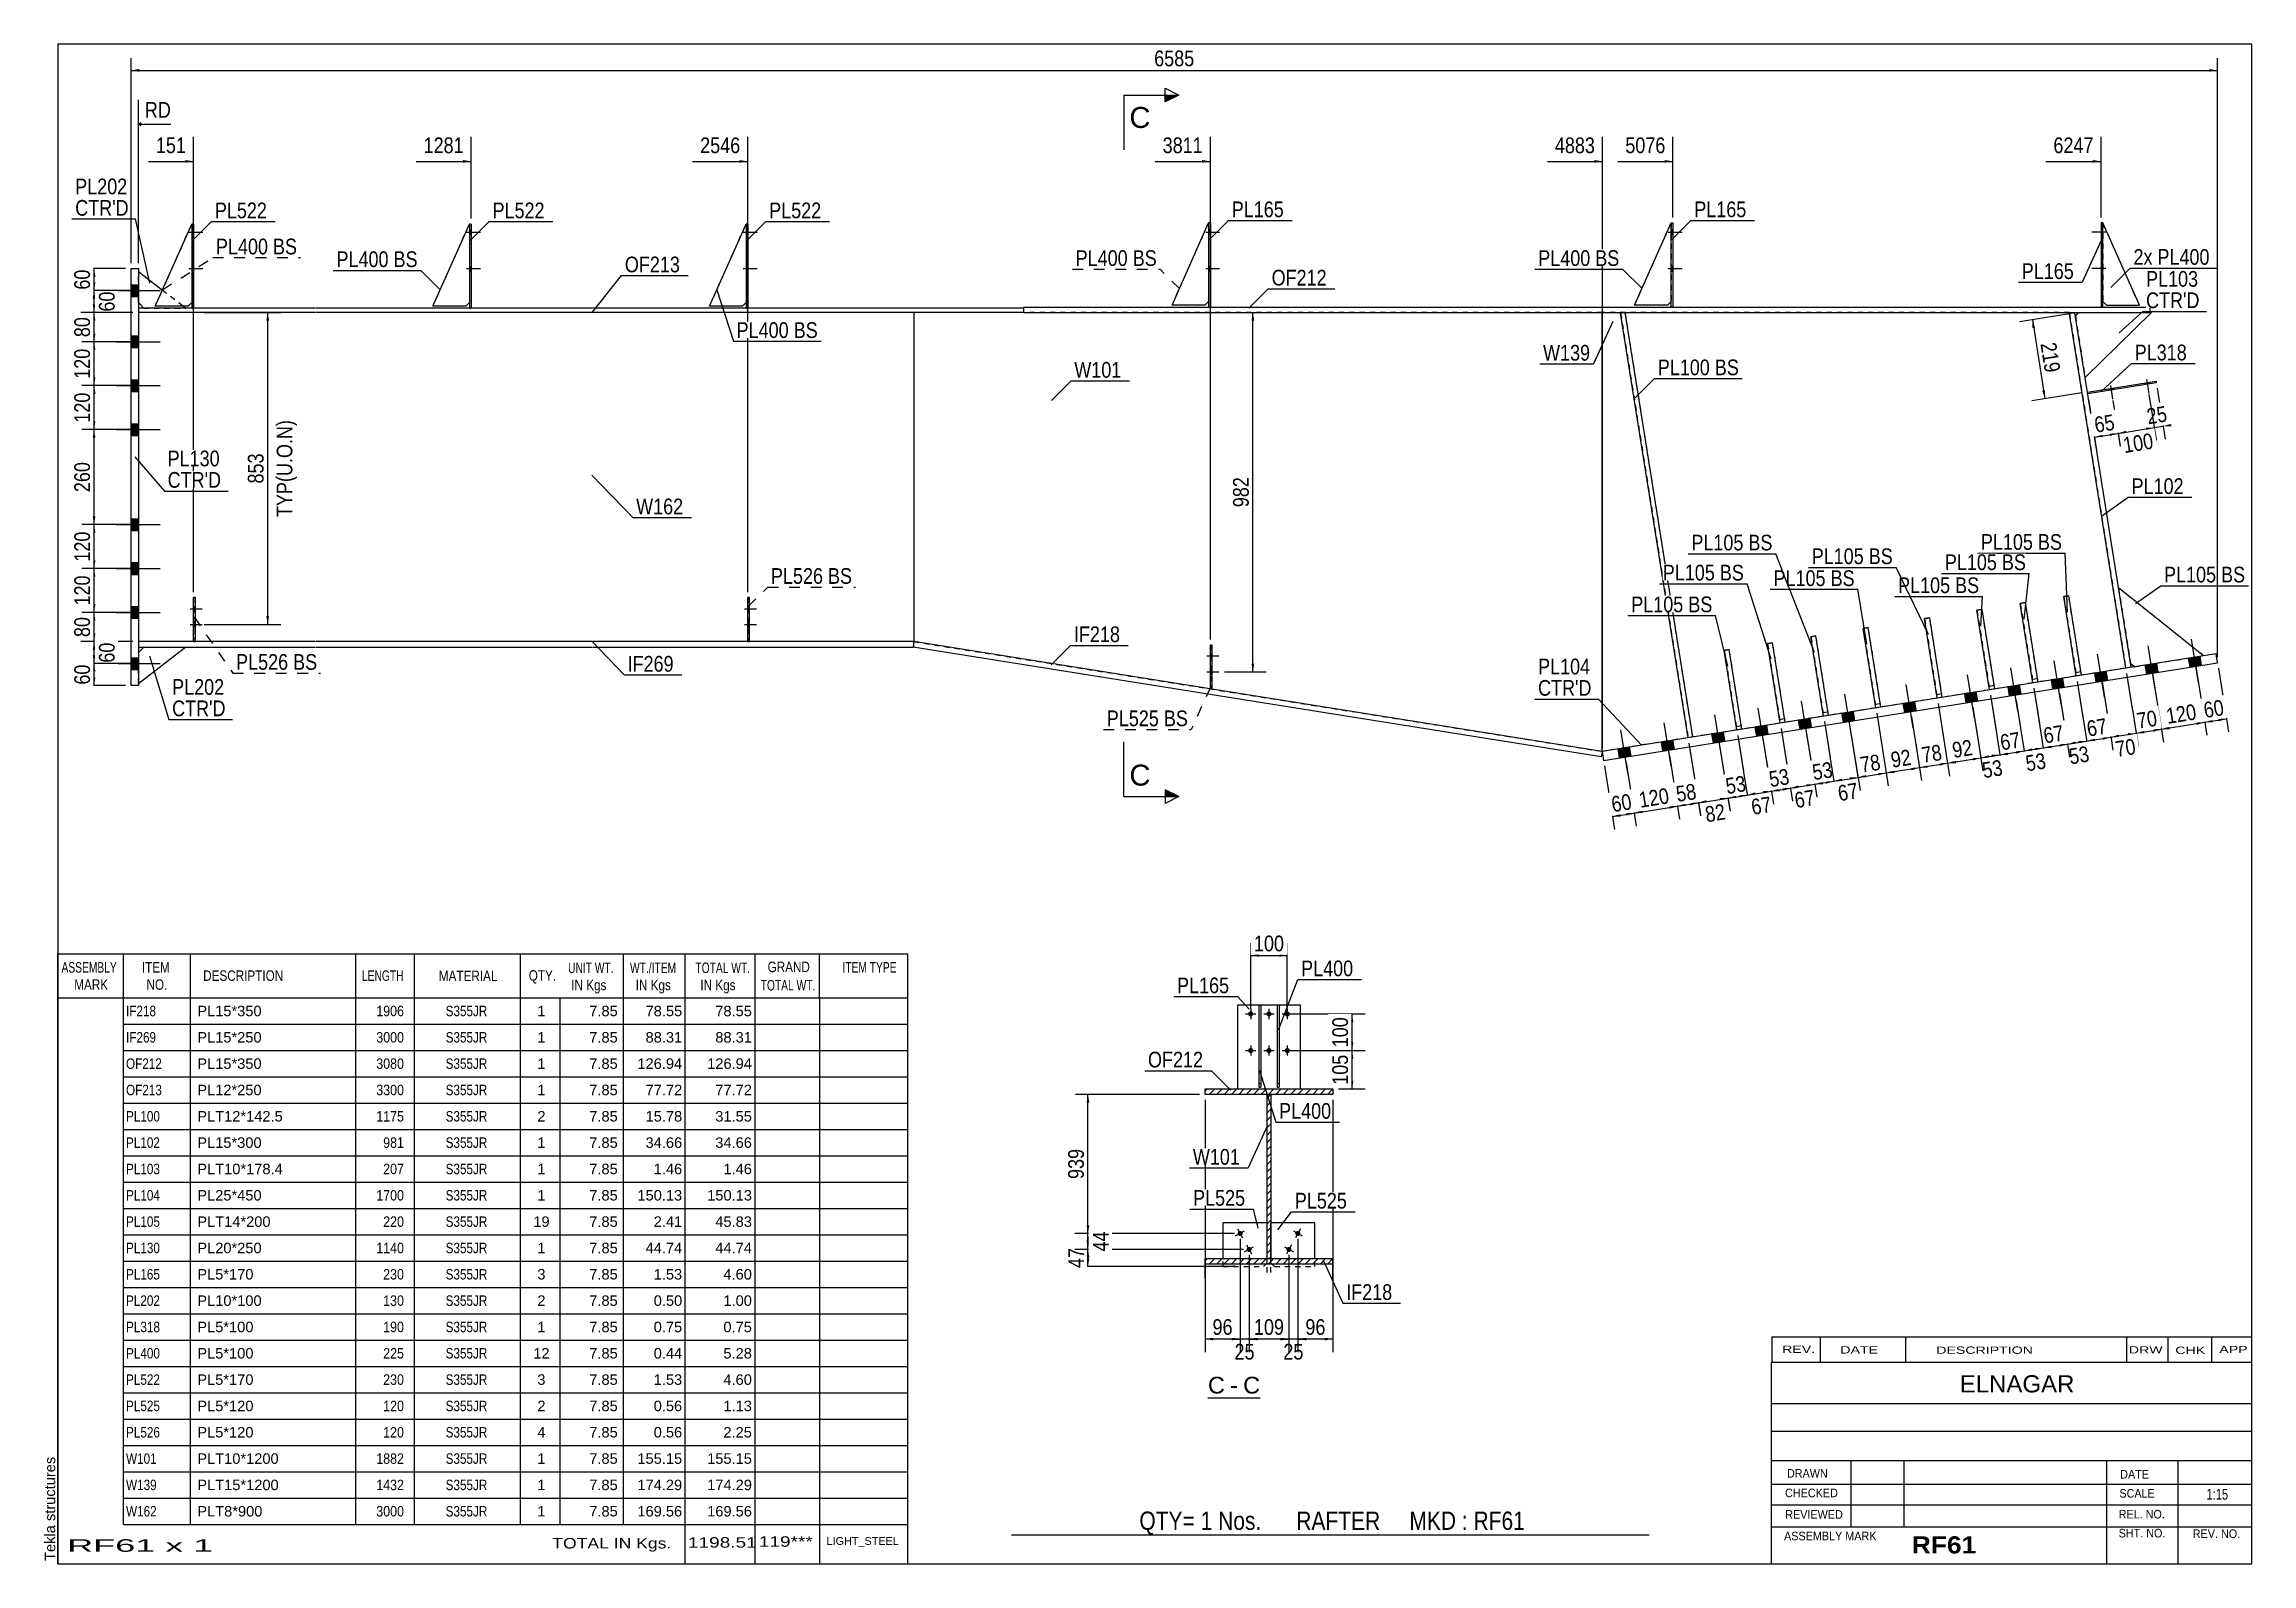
# Model space of a CAD drawing. Header units: millimetres. Extents: x -343 to 60, y -188 to 89.
import ezdxf

# ---------------------------------------------------------------- set-up
doc = ezdxf.new("R2010")
doc.units = ezdxf.units.MM
doc.linetypes.add('DXK_LINE_DOT1', pattern=[1.8814, 0.9407, -0.9407])
doc.linetypes.add('DXK_LINE_DOT2', pattern=[3.9198, 1.9599, -1.9599])
doc.styles.add('Arial', font='ARIAL.TTF', dxfattribs={"height": 0.2})
doc.styles.add('Arial Bold', font='ARIALBD.TTF', dxfattribs={"height": 0.2})
doc.styles.add('Arial Narrow', font='ARIALN.TTF', dxfattribs={"height": 0.2})

# ---------------------------------------------------------------- blocks, each defined once
blk = doc.blocks.new('Unknown-623466579-1210')
at = {"color": 5, "linetype": 'Continuous'}
for p, q in [((59.85, 88.92), (-340.15, 88.92)), ((-340.15, 88.92), (-340.15, -188.08)), ((59.85, -188.08), (59.85, 88.92)), ((-340.15, -188.08), (59.85, -188.08))]:
    blk.add_line(p, q, dxfattribs=at)
at = {"color": 174, "linetype": 'Continuous', "style": 'Arial'}
blk.add_text('Tekla structures', height=1.9102, rotation=90, dxfattribs=at).set_placement((-340.65, -187.58))
blk = doc.blocks.new('Unknown-623466579-14 - 1527')
at = {"color": 7, "linetype": 'Continuous'}
blk.add_line((-130.48, -157.82), (-120.98, -157.82), dxfattribs=at)
at = {"color": 0, "linetype": 'Continuous'}
blk.add_wipeout([(-127.4, -157.07), (-127.4, -153.87), (-130.48, -153.87), (-130.48, -157.07)], dxfattribs=at)
blk.add_wipeout([(-125.02, -157.07), (-125.02, -153.87), (-126.44, -153.87), (-126.44, -157.07)], dxfattribs=at)
at = {"color": 96, "linetype": 'Continuous', "style": 'Arial'}
blk.add_text('C', height=3.06, dxfattribs=at).set_placement((-130.48, -157.07))
at = {"color": 0, "linetype": 'Continuous'}
blk.add_wipeout([(-120.98, -157.07), (-120.98, -153.87), (-124.06, -153.87), (-124.06, -157.07)], dxfattribs=at)
at = {"color": 96, "linetype": 'Continuous', "style": 'Arial'}
for s, p in [('-', (-126.44, -157.07)), ('C', (-124.06, -157.07))]:
    blk.add_text(s, height=3.06, dxfattribs=at).set_placement(p)
blk = doc.blocks.new('Part-623466579-1914 - 1790')
at = {"color": 7, "linetype": 'DXK_LINE_DOT1'}
for p, q in [((-54.45, 40), (-55.24, 39.87)), ((-55.24, 39.87), (-42.94, -37.51)), ((-54.45, 40), (-42.15, -37.38))]:
    blk.add_line(p, q, dxfattribs=at)
blk = doc.blocks.new('Part-623466579-2314 - 1790')
at = {"color": 7, "linetype": 'DXK_LINE_DOT1'}
for p, q in [((18.56, -12.88), (17.63, -13.03)), ((17.63, -13.03), (19.94, -27.51)), ((20.86, -27.36), (18.56, -12.88))]:
    blk.add_line(p, q, dxfattribs=at)
blk = doc.blocks.new('Part-623466579-1860 - 1790')
at = {"color": 2, "linetype": 'Continuous'}
blk.add_line((-184.09, 40), (-184.09, -20), dxfattribs=at)
at = {"color": 7, "linetype": 'DXK_LINE_DOT1'}
for p, q in [((-58.61, 40), (-184.09, 40)), ((-58.61, -40), (-58.61, 40)), ((-184.09, -20), (-58.61, -40))]:
    blk.add_line(p, q, dxfattribs=at)
blk = doc.blocks.new('Part-623466579-1892 - 1790')
at = {"color": 2, "linetype": 'Continuous'}
for p, q in [((-55.24, 39.87), (-54.45, 40)), ((-42.94, -37.51), (-55.24, 39.87)), ((-54.45, 40), (-42.15, -37.38))]:
    blk.add_line(p, q, dxfattribs=at)
at = {"color": 7, "linetype": 'DXK_LINE_DOT1'}
blk.add_line((-42.15, -37.38), (-42.94, -37.51), dxfattribs=at)
blk = doc.blocks.new('Bolt-623466579-1828 - 1790')
at = {"linetype": 'Continuous'}
for points in [[(32.69, 54.2), (32.69, 55.13), (32.35, 55.13), (32.35, 54.2)], [(32.69, 54.2), (32.69, 55.13), (32.35, 55.13), (32.35, 54.2)], [(32.69, 54.2), (32.69, 55.13), (32.35, 55.13), (32.35, 54.2)], [(32.69, 47.53), (32.69, 48.47), (32.36, 48.47), (32.36, 47.53)], [(32.69, 47.53), (32.69, 48.47), (32.36, 48.47), (32.36, 47.53)], [(32.69, 47.53), (32.69, 48.47), (32.36, 48.47), (32.36, 47.53)]]:
    blk.add_hatch(color=3, dxfattribs=at).paths.add_polyline_path(points)
at = {"color": 3, "linetype": 'Continuous'}
for p, q in [((33.22, 54.67), (30.69, 54.67)), ((33.22, 54.67), (30.69, 54.67)), ((33.22, 54.67), (30.69, 54.67)), ((32.69, 55.13), (32.35, 55.13)), ((32.69, 55.13), (32.35, 55.13)), ((32.69, 55.13), (32.35, 55.13)), ((32.69, 54.2), (32.35, 54.2)), ((32.69, 54.2), (32.35, 54.2)), ((32.69, 54.2), (32.35, 54.2)), ((32.69, 48.47), (32.36, 48.47)), ((32.69, 48.47), (32.36, 48.47)), ((32.69, 48.47), (32.36, 48.47)), ((33.22, 48), (30.69, 48)), ((33.22, 48), (30.69, 48)), ((33.22, 48), (30.69, 48)), ((32.69, 47.53), (32.36, 47.53)), ((32.69, 47.53), (32.36, 47.53)), ((32.69, 47.53), (32.36, 47.53))]:
    blk.add_line(p, q, dxfattribs=at)
blk = doc.blocks.new('Part-623466579-1833 - 1790')
at = {"color": 2, "linetype": 'Continuous'}
for p, q in [((-164.09, 41), (41.24, 41)), ((-164.09, 41), (-164.09, 40)), ((41.24, 41), (41.24, 40)), ((-164.09, 40), (41.24, 40))]:
    blk.add_line(p, q, dxfattribs=at)
blk = doc.blocks.new('Bolt-623466579-6872 - 1790')
at = {"linetype": 'Continuous'}
for points in [[(-129.71, -23.05), (-129.71, -22.12), (-130.04, -22.12), (-130.04, -23.05)], [(-129.71, -25.96), (-129.71, -25.02), (-130.04, -25.02), (-130.04, -25.96)]]:
    blk.add_hatch(color=3, dxfattribs=at).paths.add_polyline_path(points)
at = {"color": 3, "linetype": 'Continuous'}
for p, q in [((-130.67, -22.58), (-128.47, -22.58)), ((-130.04, -22.12), (-129.71, -22.12)), ((-130.04, -23.05), (-129.71, -23.05)), ((-130.67, -25.49), (-128.47, -25.49)), ((-130.04, -25.02), (-129.71, -25.02)), ((-130.04, -25.96), (-129.71, -25.96))]:
    blk.add_line(p, q, dxfattribs=at)
blk = doc.blocks.new('Part-623466579-2329 - 1790')
at = {"color": 2, "linetype": 'Continuous'}
for p, q in [((0.19, -15.8), (1.11, -15.65)), ((2.49, -30.28), (0.19, -15.8)), ((3.41, -30.14), (1.11, -15.65))]:
    blk.add_line(p, q, dxfattribs=at)
at = {"color": 7, "linetype": 'DXK_LINE_DOT1'}
for p, q in [((2.39, -29.63), (3.31, -29.48)), ((3.41, -30.14), (2.49, -30.28))]:
    blk.add_line(p, q, dxfattribs=at)
blk = doc.blocks.new('Part-623466579-2309 - 1790')
at = {"color": 2, "linetype": 'Continuous'}
for p, q in [((17.63, -13.03), (18.56, -12.88)), ((19.94, -27.51), (17.63, -13.03)), ((20.86, -27.36), (18.56, -12.88))]:
    blk.add_line(p, q, dxfattribs=at)
at = {"color": 7, "linetype": 'DXK_LINE_DOT1'}
for p, q in [((19.83, -26.85), (20.76, -26.71)), ((20.86, -27.36), (19.94, -27.51))]:
    blk.add_line(p, q, dxfattribs=at)
blk = doc.blocks.new('Part-623466579-1855 - 1790')
at = {"color": 2, "linetype": 'Continuous'}
for p, q in [((-293.23, 40.8), (-325.49, 40.8)), ((-325.49, 40.8), (-325.49, 40)), ((-242.79, 40.8), (-293.13, 40.8)), ((-164.09, 40.8), (-242.69, 40.8)), ((-293.23, 40), (-325.49, 40)), ((-242.79, 40), (-293.13, 40)), ((-164.09, 40), (-242.69, 40))]:
    blk.add_line(p, q, dxfattribs=at)
at = {"color": 7, "linetype": 'DXK_LINE_DOT1'}
blk.add_line((-164.09, 40.8), (-164.09, 40), dxfattribs=at)
blk = doc.blocks.new('Part-623466579-2069 - 1790')
at = {"color": 2, "linetype": 'Continuous'}
for p, q in [((-326.82, 48), (-325.49, 48)), ((-326.82, -28), (-326.82, 48)), ((-325.49, 48), (-325.49, -28)), ((-325.49, -28), (-326.82, -28))]:
    blk.add_line(p, q, dxfattribs=at)
blk = doc.blocks.new('Part-623466579-1989 - 1790')
at = {"color": 2, "linetype": 'Continuous'}
for p, q in [((27.67, 39.34), (28.23, 40)), ((29.45, 28.15), (41.56, 40)), ((41.56, 40), (41.24, 40))]:
    blk.add_line(p, q, dxfattribs=at)
at = {"color": 7, "linetype": 'DXK_LINE_DOT1'}
for p, q in [((27.67, 39.34), (29.45, 28.15)), ((28.23, 40), (41.24, 40))]:
    blk.add_line(p, q, dxfattribs=at)
blk = doc.blocks.new('Part-623466579-1865 - 1790')
at = {"color": 7, "linetype": 'DXK_LINE_DOT1'}
for p, q in [((-293.23, 40), (-325.49, 40)), ((-325.49, 40), (-325.49, -20)), ((-242.79, 40), (-293.13, 40)), ((-184.09, 40), (-242.69, 40)), ((-184.09, 40), (-184.09, -20)), ((-293.23, -20), (-325.49, -20)), ((-242.79, -20), (-293.13, -20)), ((-184.09, -20), (-242.69, -20))]:
    blk.add_line(p, q, dxfattribs=at)
blk = doc.blocks.new('Part-623466579-2304 - 1790')
at = {"color": 7, "linetype": 'DXK_LINE_DOT1'}
for p, q in [((26.46, -11.62), (25.54, -11.77)), ((25.54, -11.77), (27.84, -26.25)), ((28.76, -26.11), (26.46, -11.62))]:
    blk.add_line(p, q, dxfattribs=at)
blk = doc.blocks.new('Part-623466579-2255 - 1790')
at = {"color": 2, "linetype": 'Continuous'}
for p, q in [((-214.37, -19.98), (-214.37, -11.98)), ((-214.04, -11.98), (-214.37, -11.98)), ((-214.04, -19.98), (-214.04, -11.98)), ((-214.37, -19.98), (-214.04, -19.98))]:
    blk.add_line(p, q, dxfattribs=at)
at = {"color": 7, "linetype": 'DXK_LINE_DOT1'}
blk.add_line((-214.37, -19.31), (-214.04, -19.31), dxfattribs=at)
blk = doc.blocks.new('Part-623466579-1870 - 1790')
at = {"color": 2, "linetype": 'Continuous'}
for p, q in [((-184.09, -20), (-184.25, -20.99)), ((-58.61, -40), (-184.09, -20)), ((-58.77, -40.99), (-184.25, -20.99)), ((-58.61, -40), (-58.77, -40.99))]:
    blk.add_line(p, q, dxfattribs=at)
blk = doc.blocks.new('Part-623466579-2334 - 1790')
at = {"color": 7, "linetype": 'DXK_LINE_DOT1'}
for p, q in [((1.11, -15.65), (0.19, -15.8)), ((0.19, -15.8), (2.49, -30.28)), ((3.41, -30.14), (1.11, -15.65))]:
    blk.add_line(p, q, dxfattribs=at)
blk = doc.blocks.new('Part-623466579-1936 - 1790')
at = {"color": 2, "linetype": 'Continuous'}
for p, q in [((27.57, 39.93), (26.59, 39.78)), ((36.86, -24.82), (26.59, 39.78)), ((37.85, -24.66), (27.57, 39.93))]:
    blk.add_line(p, q, dxfattribs=at)
at = {"color": 7, "linetype": 'DXK_LINE_DOT1'}
blk.add_line((37.85, -24.66), (36.86, -24.82), dxfattribs=at)
blk = doc.blocks.new('Part-623466579-6865 - 1790')
at = {"color": 7, "linetype": 'DXK_LINE_DOT1'}
for p, q in [((-322.42, 41.13), (-315.75, 56.13)), ((-316.42, 41.13), (-322.42, 41.13)), ((-315.75, 41.8), (-316.42, 41.13))]:
    blk.add_line(p, q, dxfattribs=at)
blk = doc.blocks.new('Part-623466579-2018 - 1790')
at = {"color": 2, "linetype": 'Continuous'}
for p, q in [((53.32, -22.2), (-58.61, -40)), ((-58.35, -41.65), (53.58, -23.85)), ((53.58, -23.85), (53.32, -22.2)), ((-58.61, -40), (-58.35, -41.65))]:
    blk.add_line(p, q, dxfattribs=at)
blk = doc.blocks.new('Bolt-623466579-6875 - 1790')
at = {"linetype": 'Continuous'}
for points in [[(-315.1, -14.51), (-315.1, -13.57), (-315.43, -13.57), (-315.43, -14.51)], [(-315.1, -17.31), (-315.1, -16.38), (-315.43, -16.38), (-315.43, -17.31)]]:
    blk.add_hatch(color=3, dxfattribs=at).paths.add_polyline_path(points)
at = {"color": 3, "linetype": 'Continuous'}
for p, q in [((-316.06, -14.04), (-313.86, -14.04)), ((-315.43, -13.57), (-315.1, -13.57)), ((-315.43, -14.51), (-315.1, -14.51)), ((-316.06, -16.85), (-313.86, -16.85)), ((-315.43, -16.38), (-315.1, -16.38)), ((-315.43, -17.31), (-315.1, -17.31))]:
    blk.add_line(p, q, dxfattribs=at)
blk = doc.blocks.new('Part-623466579-2040 - 1790')
at = {"color": 7, "linetype": 'DXK_LINE_DOT1'}
for p, q in [((51.01, -22.57), (35.54, -10.18)), ((35.54, -10.18), (37.74, -24)), ((37.74, -24), (38.5, -24.56)), ((38.5, -24.56), (51.01, -22.57))]:
    blk.add_line(p, q, dxfattribs=at)
blk = doc.blocks.new('Part-623466579-2162 - 1790')
at = {"color": 2, "linetype": 'Continuous'}
for p, q in [((-293.23, -20), (-325.49, -20)), ((-325.49, -20), (-325.49, -21)), ((-242.79, -20), (-293.13, -20)), ((-184.09, -20), (-242.69, -20)), ((-325.49, -21), (-293.23, -21)), ((-293.13, -21), (-242.79, -21)), ((-242.69, -21), (-184.17, -21))]:
    blk.add_line(p, q, dxfattribs=at)
at = {"color": 7, "linetype": 'DXK_LINE_DOT1'}
for q in [(-184.09, -20), (-184.17, -21)]:
    blk.add_line((-184.09, -21), q, dxfattribs=at)
blk = doc.blocks.new('Part-623466579-2098 - 1790')
at = {"color": 2, "linetype": 'Continuous'}
for p, q in [((-325.49, 47.47), (-321.1, 44.1)), ((-325.49, 41.8), (-324.49, 40.8)), ((-317.25, 41.13), (-316.82, 40.8))]:
    blk.add_line(p, q, dxfattribs=at)
at = {"color": 7, "linetype": 'DXK_LINE_DOT1'}
for p, q in [((-325.49, 41.8), (-325.49, 47.47)), ((-324.49, 40.8), (-316.82, 40.8)), ((-321.1, 44.1), (-317.25, 41.13))]:
    blk.add_line(p, q, dxfattribs=at)
blk = doc.blocks.new('Part-623466579-2344 - 1790')
at = {"color": 7, "linetype": 'DXK_LINE_DOT1'}
for p, q in [((-10.08, -17.43), (-11.01, -17.58)), ((-11.01, -17.58), (-8.7, -32.06)), ((-7.78, -31.92), (-10.08, -17.43))]:
    blk.add_line(p, q, dxfattribs=at)
blk = doc.blocks.new('Part-623466579-2103 - 1790')
at = {"color": 2, "linetype": 'Continuous'}
for p, q in [((-316.82, -21), (-325.49, -27.67)), ((-325.49, -22), (-324.49, -21))]:
    blk.add_line(p, q, dxfattribs=at)
at = {"color": 7, "linetype": 'DXK_LINE_DOT1'}
for p, q in [((-325.49, -27.67), (-325.49, -22)), ((-324.49, -21), (-316.82, -21))]:
    blk.add_line(p, q, dxfattribs=at)
blk = doc.blocks.new('Part-623466579-2108 - 1790')
at = {"color": 2, "linetype": 'Continuous'}
for p, q in [((-130.03, 56.33), (-130.36, 56.33)), ((-130.36, 56.33), (-130.36, 41)), ((-130.03, 56.33), (-130.03, 41))]:
    blk.add_line(p, q, dxfattribs=at)
at = {"color": 7, "linetype": 'DXK_LINE_DOT1'}
blk.add_line((-130.36, 41), (-130.03, 41), dxfattribs=at)
blk = doc.blocks.new('Part-623466579-2113 - 1790')
at = {"color": 2, "linetype": 'Continuous'}
for p, q in [((32.69, 56.33), (32.35, 56.33)), ((32.35, 56.33), (32.36, 41)), ((32.69, 41), (32.69, 56.33))]:
    blk.add_line(p, q, dxfattribs=at)
at = {"color": 7, "linetype": 'DXK_LINE_DOT1'}
blk.add_line((32.36, 41), (32.69, 41), dxfattribs=at)
blk = doc.blocks.new('Part-623466579-2118 - 1790')
at = {"color": 2, "linetype": 'Continuous'}
for p, q in [((-46.03, 41), (-46.03, 56.33)), ((-46.03, 56.33), (-45.69, 56.33)), ((-45.69, 56.33), (-45.69, 41))]:
    blk.add_line(p, q, dxfattribs=at)
at = {"color": 7, "linetype": 'DXK_LINE_DOT1'}
blk.add_line((-45.69, 41), (-46.03, 41), dxfattribs=at)
blk = doc.blocks.new('Part-623466579-2140 - 1790')
at = {"color": 2, "linetype": 'Continuous'}
for p, q in [((-264.79, 56.13), (-265.13, 56.13)), ((-265.13, 56.13), (-265.13, 40.8)), ((-264.79, 56.13), (-264.8, 40.8))]:
    blk.add_line(p, q, dxfattribs=at)
at = {"color": 7, "linetype": 'DXK_LINE_DOT1'}
blk.add_line((-265.13, 40.8), (-264.8, 40.8), dxfattribs=at)
blk = doc.blocks.new('Part-623466579-2184 - 1790')
at = {"color": 2, "linetype": 'Continuous'}
for p, q in [((-137.03, 41.33), (-130.36, 56.33)), ((-131.03, 41.33), (-137.03, 41.33)), ((-130.36, 42), (-131.03, 41.33))]:
    blk.add_line(p, q, dxfattribs=at)
at = {"color": 7, "linetype": 'DXK_LINE_DOT1'}
blk.add_line((-130.36, 56.33), (-130.36, 42), dxfattribs=at)
blk = doc.blocks.new('Part-623466579-2206 - 1790')
at = {"color": 2, "linetype": 'Continuous'}
for p, q in [((-130.04, -28.62), (-130.04, -20.62)), ((-129.71, -20.62), (-130.04, -20.62)), ((-129.71, -28.62), (-129.71, -20.62)), ((-130, -28.62), (-129.71, -28.62))]:
    blk.add_line(p, q, dxfattribs=at)
at = {"color": 7, "linetype": 'DXK_LINE_DOT1'}
for p, q in [((-130.04, -27.96), (-129.71, -27.96)), ((-130.04, -28.62), (-130.04, -28.62)), ((-130.04, -28.62), (-130, -28.62))]:
    blk.add_line(p, q, dxfattribs=at)
blk = doc.blocks.new('Part-623466579-2211 - 1790')
at = {"color": 2, "linetype": 'Continuous'}
for p, q in [((-214.36, 56.13), (-214.69, 56.13)), ((-214.69, 56.13), (-214.69, 40.8)), ((-214.36, 56.13), (-214.36, 40.8))]:
    blk.add_line(p, q, dxfattribs=at)
at = {"color": 7, "linetype": 'DXK_LINE_DOT1'}
blk.add_line((-214.69, 40.8), (-214.36, 40.8), dxfattribs=at)
blk = doc.blocks.new('Part-623466579-2233 - 1790')
at = {"color": 2, "linetype": 'Continuous'}
for p, q in [((-221.36, 41.13), (-214.69, 56.13)), ((-215.36, 41.13), (-221.36, 41.13)), ((-214.69, 41.8), (-215.36, 41.13))]:
    blk.add_line(p, q, dxfattribs=at)
at = {"color": 7, "linetype": 'DXK_LINE_DOT1'}
blk.add_line((-214.69, 56.13), (-214.69, 41.8), dxfattribs=at)
blk = doc.blocks.new('Part-623466579-2354 - 1790')
at = {"color": 7, "linetype": 'DXK_LINE_DOT1'}
for p, q in [((-19.63, -18.95), (-20.55, -19.1)), ((-20.55, -19.1), (-18.25, -33.58)), ((-17.33, -33.44), (-19.63, -18.95))]:
    blk.add_line(p, q, dxfattribs=at)
blk = doc.blocks.new('Part-623466579-2260 - 1790')
at = {"color": 2, "linetype": 'Continuous'}
for p, q in [((-315.42, 56.13), (-315.75, 56.13)), ((-315.75, 56.13), (-315.75, 40.8)), ((-315.42, 56.13), (-315.42, 40.8))]:
    blk.add_line(p, q, dxfattribs=at)
at = {"color": 7, "linetype": 'DXK_LINE_DOT1'}
blk.add_line((-315.75, 40.8), (-315.42, 40.8), dxfattribs=at)
blk = doc.blocks.new('Part-623466579-2282 - 1790')
at = {"color": 2, "linetype": 'Continuous'}
for p, q in [((25.54, -11.77), (26.46, -11.62)), ((27.84, -26.25), (25.54, -11.77)), ((28.76, -26.11), (26.46, -11.62))]:
    blk.add_line(p, q, dxfattribs=at)
at = {"color": 7, "linetype": 'DXK_LINE_DOT1'}
for p, q in [((27.73, -25.6), (28.66, -25.45)), ((28.76, -26.11), (27.84, -26.25))]:
    blk.add_line(p, q, dxfattribs=at)
blk = doc.blocks.new('Part-623466579-2319 - 1790')
at = {"color": 2, "linetype": 'Continuous'}
for p, q in [((9.73, -14.28), (10.66, -14.14)), ((12.04, -28.77), (9.73, -14.28)), ((12.96, -28.62), (10.66, -14.14))]:
    blk.add_line(p, q, dxfattribs=at)
at = {"color": 7, "linetype": 'DXK_LINE_DOT1'}
for p, q in [((11.93, -28.11), (12.85, -27.96)), ((12.96, -28.62), (12.04, -28.77))]:
    blk.add_line(p, q, dxfattribs=at)
blk = doc.blocks.new('Part-623466579-2324 - 1790')
at = {"color": 7, "linetype": 'DXK_LINE_DOT1'}
for p, q in [((10.66, -14.14), (9.73, -14.28)), ((9.73, -14.28), (12.04, -28.77)), ((12.96, -28.62), (10.66, -14.14))]:
    blk.add_line(p, q, dxfattribs=at)
blk = doc.blocks.new('Part-623466579-2339 - 1790')
at = {"color": 2, "linetype": 'Continuous'}
for p, q in [((-11.01, -17.58), (-10.08, -17.43)), ((-8.7, -32.06), (-11.01, -17.58)), ((-7.78, -31.92), (-10.08, -17.43))]:
    blk.add_line(p, q, dxfattribs=at)
at = {"color": 7, "linetype": 'DXK_LINE_DOT1'}
for p, q in [((-8.81, -31.41), (-7.89, -31.26)), ((-7.78, -31.92), (-8.7, -32.06))]:
    blk.add_line(p, q, dxfattribs=at)
blk = doc.blocks.new('Part-623466579-2349 - 1790')
at = {"color": 2, "linetype": 'Continuous'}
for p, q in [((-20.55, -19.1), (-19.63, -18.95)), ((-18.25, -33.58), (-20.55, -19.1)), ((-17.33, -33.44), (-19.63, -18.95))]:
    blk.add_line(p, q, dxfattribs=at)
at = {"color": 7, "linetype": 'DXK_LINE_DOT1'}
for p, q in [((-18.35, -32.92), (-17.43, -32.78)), ((-17.33, -33.44), (-18.25, -33.58))]:
    blk.add_line(p, q, dxfattribs=at)
blk = doc.blocks.new('Part-623466579-2423 - 1790')
at = {"color": 2, "linetype": 'Continuous'}
for p, q in [((-322.42, 41.13), (-315.75, 56.13)), ((-316.42, 41.13), (-322.42, 41.13)), ((-315.75, 41.8), (-316.42, 41.13))]:
    blk.add_line(p, q, dxfattribs=at)
at = {"color": 7, "linetype": 'DXK_LINE_DOT1'}
blk.add_line((-315.75, 56.13), (-315.75, 41.8), dxfattribs=at)
blk = doc.blocks.new('Part-623466579-2359 - 1790')
at = {"color": 2, "linetype": 'Continuous'}
for p, q in [((-28.45, -20.35), (-27.53, -20.21)), ((-26.15, -34.84), (-28.45, -20.35)), ((-25.23, -34.69), (-27.53, -20.21))]:
    blk.add_line(p, q, dxfattribs=at)
at = {"color": 7, "linetype": 'DXK_LINE_DOT1'}
for p, q in [((-26.25, -34.18), (-25.33, -34.03)), ((-25.23, -34.69), (-26.15, -34.84))]:
    blk.add_line(p, q, dxfattribs=at)
blk = doc.blocks.new('Part-623466579-2428 - 1790')
at = {"color": 2, "linetype": 'Continuous'}
for p, q in [((-315.43, -19.98), (-315.43, -11.98)), ((-315.1, -11.98), (-315.43, -11.98)), ((-315.1, -19.98), (-315.1, -11.98)), ((-315.43, -19.98), (-315.1, -19.98))]:
    blk.add_line(p, q, dxfattribs=at)
at = {"color": 7, "linetype": 'DXK_LINE_DOT1'}
blk.add_line((-315.43, -19.31), (-315.1, -19.31), dxfattribs=at)
blk = doc.blocks.new('Part-623466579-2364 - 1790')
at = {"color": 7, "linetype": 'DXK_LINE_DOT1'}
for p, q in [((-27.53, -20.21), (-28.45, -20.35)), ((-28.45, -20.35), (-26.15, -34.84)), ((-25.23, -34.69), (-27.53, -20.21))]:
    blk.add_line(p, q, dxfattribs=at)
blk = doc.blocks.new('Part-623466579-2369 - 1790')
at = {"color": 2, "linetype": 'Continuous'}
for p, q in [((-36.35, -21.61), (-35.43, -21.46)), ((-34.05, -36.09), (-36.35, -21.61)), ((-33.13, -35.95), (-35.43, -21.46))]:
    blk.add_line(p, q, dxfattribs=at)
at = {"color": 7, "linetype": 'DXK_LINE_DOT1'}
for p, q in [((-34.15, -35.44), (-33.23, -35.29)), ((-33.13, -35.95), (-34.05, -36.09))]:
    blk.add_line(p, q, dxfattribs=at)
blk = doc.blocks.new('Part-623466579-2374 - 1790')
at = {"color": 7, "linetype": 'DXK_LINE_DOT1'}
for p, q in [((-35.43, -21.46), (-36.35, -21.61)), ((-36.35, -21.61), (-34.05, -36.09)), ((-33.13, -35.95), (-35.43, -21.46))]:
    blk.add_line(p, q, dxfattribs=at)
blk = doc.blocks.new('Part-623466579-2396 - 1790')
at = {"color": 2, "linetype": 'Continuous'}
for p, q in [((51.01, -22.57), (35.54, -10.18)), ((37.74, -24), (38.5, -24.56))]:
    blk.add_line(p, q, dxfattribs=at)
blk = doc.blocks.new('Part-623466579-2433 - 1790')
at = {"color": 2, "linetype": 'Continuous'}
for p, q in [((-58.61, -40), (-58.61, 40)), ((26.59, 39.78), (26.55, 40))]:
    blk.add_line(p, q, dxfattribs=at)
at = {"color": 7, "linetype": 'DXK_LINE_DOT1'}
for p, q in [((26.55, 40), (-58.61, 40)), ((26.59, 39.78), (36.86, -24.82)), ((19.94, -27.51), (12.96, -28.62)), ((27.84, -26.25), (20.86, -27.36)), ((36.86, -24.82), (28.76, -26.11)), ((-8.7, -32.06), (-17.33, -33.44)), ((2.49, -30.28), (-7.78, -31.92)), ((12.04, -28.77), (3.41, -30.14)), ((-34.05, -36.09), (-42.15, -37.38)), ((-26.15, -34.84), (-33.13, -35.95)), ((-18.25, -33.58), (-25.23, -34.69)), ((-42.94, -37.51), (-58.61, -40))]:
    blk.add_line(p, q, dxfattribs=at)
blk = doc.blocks.new('Bolt-623466579-2434 - 1790')
at = {"linetype": 'Continuous'}
for points in [[(42.52, -23.92), (40.41, -24.25), (40.68, -25.9), (42.78, -25.57)], [(42.52, -23.92), (40.41, -24.25), (40.68, -25.9), (42.78, -25.57)], [(42.52, -23.92), (40.41, -24.25), (40.68, -25.9), (42.78, -25.57)], [(42.52, -23.92), (40.41, -24.25), (40.68, -25.9), (42.78, -25.57)], [(50.42, -22.66), (48.31, -23), (48.58, -24.64), (50.68, -24.31)], [(50.42, -22.66), (48.31, -23), (48.58, -24.64), (50.68, -24.31)], [(50.42, -22.66), (48.31, -23), (48.58, -24.64), (50.68, -24.31)], [(50.42, -22.66), (48.31, -23), (48.58, -24.64), (50.68, -24.31)], [(17.5, -27.9), (15.4, -28.23), (15.66, -29.88), (17.76, -29.54)], [(17.5, -27.9), (15.4, -28.23), (15.66, -29.88), (17.76, -29.54)], [(17.5, -27.9), (15.4, -28.23), (15.66, -29.88), (17.76, -29.54)], [(17.5, -27.9), (15.4, -28.23), (15.66, -29.88), (17.76, -29.54)], [(25.4, -26.64), (23.3, -26.98), (23.56, -28.62), (25.66, -28.29)], [(25.4, -26.64), (23.3, -26.98), (23.56, -28.62), (25.66, -28.29)], [(25.4, -26.64), (23.3, -26.98), (23.56, -28.62), (25.66, -28.29)], [(25.4, -26.64), (23.3, -26.98), (23.56, -28.62), (25.66, -28.29)], [(33.3, -25.38), (31.2, -25.72), (31.46, -27.37), (33.57, -27.03)], [(33.3, -25.38), (31.2, -25.72), (31.46, -27.37), (33.57, -27.03)], [(33.3, -25.38), (31.2, -25.72), (31.46, -27.37), (33.57, -27.03)], [(33.3, -25.38), (31.2, -25.72), (31.46, -27.37), (33.57, -27.03)], [(-1.59, -30.93), (-3.7, -31.27), (-3.44, -32.91), (-1.33, -32.58)], [(-1.59, -30.93), (-3.7, -31.27), (-3.44, -32.91), (-1.33, -32.58)], [(-1.59, -30.93), (-3.7, -31.27), (-3.44, -32.91), (-1.33, -32.58)], [(-1.59, -30.93), (-3.7, -31.27), (-3.44, -32.91), (-1.33, -32.58)], [(9.6, -29.15), (7.49, -29.49), (7.76, -31.13), (9.86, -30.8)], [(9.6, -29.15), (7.49, -29.49), (7.76, -31.13), (9.86, -30.8)], [(9.6, -29.15), (7.49, -29.49), (7.76, -31.13), (9.86, -30.8)], [(9.6, -29.15), (7.49, -29.49), (7.76, -31.13), (9.86, -30.8)], [(-28.59, -35.23), (-30.69, -35.56), (-30.43, -37.21), (-28.32, -36.87)], [(-28.59, -35.23), (-30.69, -35.56), (-30.43, -37.21), (-28.32, -36.87)], [(-28.59, -35.23), (-30.69, -35.56), (-30.43, -37.21), (-28.32, -36.87)], [(-28.59, -35.23), (-30.69, -35.56), (-30.43, -37.21), (-28.32, -36.87)], [(-20.68, -33.97), (-22.79, -34.3), (-22.53, -35.95), (-20.42, -35.62)], [(-20.68, -33.97), (-22.79, -34.3), (-22.53, -35.95), (-20.42, -35.62)], [(-20.68, -33.97), (-22.79, -34.3), (-22.53, -35.95), (-20.42, -35.62)], [(-20.68, -33.97), (-22.79, -34.3), (-22.53, -35.95), (-20.42, -35.62)], [(-12.78, -32.71), (-14.89, -33.05), (-14.63, -34.69), (-12.52, -34.36)], [(-12.78, -32.71), (-14.89, -33.05), (-14.63, -34.69), (-12.52, -34.36)], [(-12.78, -32.71), (-14.89, -33.05), (-14.63, -34.69), (-12.52, -34.36)], [(-12.78, -32.71), (-14.89, -33.05), (-14.63, -34.69), (-12.52, -34.36)], [(-53.6, -39.2), (-55.71, -39.54), (-55.45, -41.19), (-53.34, -40.85)], [(-53.6, -39.2), (-55.71, -39.54), (-55.45, -41.19), (-53.34, -40.85)], [(-53.6, -39.2), (-55.71, -39.54), (-55.45, -41.19), (-53.34, -40.85)], [(-53.6, -39.2), (-55.71, -39.54), (-55.45, -41.19), (-53.34, -40.85)], [(-45.7, -37.95), (-47.81, -38.28), (-47.55, -39.93), (-45.44, -39.59)], [(-45.7, -37.95), (-47.81, -38.28), (-47.55, -39.93), (-45.44, -39.59)], [(-45.7, -37.95), (-47.81, -38.28), (-47.55, -39.93), (-45.44, -39.59)], [(-45.7, -37.95), (-47.81, -38.28), (-47.55, -39.93), (-45.44, -39.59)], [(-36.49, -36.48), (-38.59, -36.82), (-38.33, -38.46), (-36.22, -38.13)], [(-36.49, -36.48), (-38.59, -36.82), (-38.33, -38.46), (-36.22, -38.13)], [(-36.49, -36.48), (-38.59, -36.82), (-38.33, -38.46), (-36.22, -38.13)], [(-36.49, -36.48), (-38.59, -36.82), (-38.33, -38.46), (-36.22, -38.13)]]:
    blk.add_hatch(color=3, dxfattribs=at).paths.add_polyline_path(points)
at = {"color": 3, "linetype": 'Continuous'}
for p, q in [((50.1, -27.42), (48.84, -19.54)), ((50.1, -27.42), (48.84, -19.54)), ((50.1, -27.42), (48.84, -19.54)), ((50.1, -27.42), (48.84, -19.54)), ((25.08, -31.4), (23.83, -23.52)), ((25.08, -31.4), (23.83, -23.52)), ((25.08, -31.4), (23.83, -23.52)), ((25.08, -31.4), (23.83, -23.52)), ((32.98, -30.14), (31.73, -22.26)), ((32.98, -30.14), (31.73, -22.26)), ((32.98, -30.14), (31.73, -22.26)), ((32.98, -30.14), (31.73, -22.26)), ((42.2, -28.68), (40.94, -20.79)), ((42.2, -28.68), (40.94, -20.79)), ((42.2, -28.68), (40.94, -20.79)), ((42.2, -28.68), (40.94, -20.79)), ((42.78, -25.57), (42.52, -23.92)), ((42.78, -25.57), (42.52, -23.92)), ((42.78, -25.57), (42.52, -23.92)), ((42.78, -25.57), (42.52, -23.92)), ((48.58, -24.64), (48.31, -23)), ((48.58, -24.64), (48.31, -23)), ((48.58, -24.64), (48.31, -23)), ((48.58, -24.64), (48.31, -23)), ((50.68, -24.31), (50.42, -22.66)), ((50.68, -24.31), (50.42, -22.66)), ((50.68, -24.31), (50.42, -22.66)), ((50.68, -24.31), (50.42, -22.66)), ((-1.91, -35.69), (-3.17, -27.81)), ((-1.91, -35.69), (-3.17, -27.81)), ((-1.91, -35.69), (-3.17, -27.81)), ((-1.91, -35.69), (-3.17, -27.81)), ((9.28, -33.91), (8.02, -26.03)), ((9.28, -33.91), (8.02, -26.03)), ((9.28, -33.91), (8.02, -26.03)), ((9.28, -33.91), (8.02, -26.03)), ((17.18, -32.66), (15.93, -24.77)), ((17.18, -32.66), (15.93, -24.77)), ((17.18, -32.66), (15.93, -24.77)), ((17.18, -32.66), (15.93, -24.77)), ((17.76, -29.54), (17.5, -27.9)), ((17.76, -29.54), (17.5, -27.9)), ((17.76, -29.54), (17.5, -27.9)), ((17.76, -29.54), (17.5, -27.9)), ((23.56, -28.62), (23.3, -26.98)), ((23.56, -28.62), (23.3, -26.98)), ((23.56, -28.62), (23.3, -26.98)), ((23.56, -28.62), (23.3, -26.98)), ((25.66, -28.29), (25.4, -26.64)), ((25.66, -28.29), (25.4, -26.64)), ((25.66, -28.29), (25.4, -26.64)), ((25.66, -28.29), (25.4, -26.64)), ((31.46, -27.37), (31.2, -25.72)), ((31.46, -27.37), (31.2, -25.72)), ((31.46, -27.37), (31.2, -25.72)), ((31.46, -27.37), (31.2, -25.72)), ((33.57, -27.03), (33.3, -25.38)), ((33.57, -27.03), (33.3, -25.38)), ((33.57, -27.03), (33.3, -25.38)), ((33.57, -27.03), (33.3, -25.38)), ((40.68, -25.9), (40.41, -24.25)), ((40.68, -25.9), (40.41, -24.25)), ((40.68, -25.9), (40.41, -24.25)), ((40.68, -25.9), (40.41, -24.25)), ((-28.91, -39.99), (-30.16, -32.1)), ((-28.91, -39.99), (-30.16, -32.1)), ((-28.91, -39.99), (-30.16, -32.1)), ((-28.91, -39.99), (-30.16, -32.1)), ((-21.01, -38.73), (-22.26, -30.85)), ((-21.01, -38.73), (-22.26, -30.85)), ((-21.01, -38.73), (-22.26, -30.85)), ((-21.01, -38.73), (-22.26, -30.85)), ((-13.11, -37.47), (-14.36, -29.59)), ((-13.11, -37.47), (-14.36, -29.59)), ((-13.11, -37.47), (-14.36, -29.59)), ((-13.11, -37.47), (-14.36, -29.59)), ((-3.44, -32.91), (-3.7, -31.27)), ((-3.44, -32.91), (-3.7, -31.27)), ((-3.44, -32.91), (-3.7, -31.27)), ((-3.44, -32.91), (-3.7, -31.27)), ((-1.33, -32.58), (-1.59, -30.93)), ((-1.33, -32.58), (-1.59, -30.93)), ((-1.33, -32.58), (-1.59, -30.93)), ((-1.33, -32.58), (-1.59, -30.93)), ((7.76, -31.13), (7.49, -29.49)), ((7.76, -31.13), (7.49, -29.49)), ((7.76, -31.13), (7.49, -29.49)), ((7.76, -31.13), (7.49, -29.49)), ((9.86, -30.8), (9.6, -29.15)), ((9.86, -30.8), (9.6, -29.15)), ((9.86, -30.8), (9.6, -29.15)), ((9.86, -30.8), (9.6, -29.15)), ((15.66, -29.88), (15.4, -28.23)), ((15.66, -29.88), (15.4, -28.23)), ((15.66, -29.88), (15.4, -28.23)), ((15.66, -29.88), (15.4, -28.23)), ((-53.93, -43.96), (-55.18, -36.08)), ((-53.93, -43.96), (-55.18, -36.08)), ((-53.93, -43.96), (-55.18, -36.08)), ((-53.93, -43.96), (-55.18, -36.08)), ((-46.03, -42.71), (-47.28, -34.82)), ((-46.03, -42.71), (-47.28, -34.82)), ((-46.03, -42.71), (-47.28, -34.82)), ((-46.03, -42.71), (-47.28, -34.82)), ((-36.81, -41.24), (-38.06, -33.36)), ((-36.81, -41.24), (-38.06, -33.36)), ((-36.81, -41.24), (-38.06, -33.36)), ((-36.81, -41.24), (-38.06, -33.36)), ((-30.43, -37.21), (-30.69, -35.56)), ((-30.43, -37.21), (-30.69, -35.56)), ((-30.43, -37.21), (-30.69, -35.56)), ((-30.43, -37.21), (-30.69, -35.56)), ((-28.32, -36.87), (-28.59, -35.23)), ((-28.32, -36.87), (-28.59, -35.23)), ((-28.32, -36.87), (-28.59, -35.23)), ((-28.32, -36.87), (-28.59, -35.23)), ((-22.53, -35.95), (-22.79, -34.3)), ((-22.53, -35.95), (-22.79, -34.3)), ((-22.53, -35.95), (-22.79, -34.3)), ((-22.53, -35.95), (-22.79, -34.3)), ((-20.42, -35.62), (-20.68, -33.97)), ((-20.42, -35.62), (-20.68, -33.97)), ((-20.42, -35.62), (-20.68, -33.97)), ((-20.42, -35.62), (-20.68, -33.97)), ((-14.63, -34.69), (-14.89, -33.05)), ((-14.63, -34.69), (-14.89, -33.05)), ((-14.63, -34.69), (-14.89, -33.05)), ((-14.63, -34.69), (-14.89, -33.05)), ((-12.52, -34.36), (-12.78, -32.71)), ((-12.52, -34.36), (-12.78, -32.71)), ((-12.52, -34.36), (-12.78, -32.71)), ((-12.52, -34.36), (-12.78, -32.71)), ((-55.45, -41.19), (-55.71, -39.54)), ((-55.45, -41.19), (-55.71, -39.54)), ((-55.45, -41.19), (-55.71, -39.54)), ((-55.45, -41.19), (-55.71, -39.54)), ((-53.34, -40.85), (-53.6, -39.2)), ((-53.34, -40.85), (-53.6, -39.2)), ((-53.34, -40.85), (-53.6, -39.2)), ((-53.34, -40.85), (-53.6, -39.2)), ((-47.55, -39.93), (-47.81, -38.28)), ((-47.55, -39.93), (-47.81, -38.28)), ((-47.55, -39.93), (-47.81, -38.28)), ((-47.55, -39.93), (-47.81, -38.28)), ((-45.44, -39.59), (-45.7, -37.95)), ((-45.44, -39.59), (-45.7, -37.95)), ((-45.44, -39.59), (-45.7, -37.95)), ((-45.44, -39.59), (-45.7, -37.95)), ((-38.33, -38.46), (-38.59, -36.82)), ((-38.33, -38.46), (-38.59, -36.82)), ((-38.33, -38.46), (-38.59, -36.82)), ((-38.33, -38.46), (-38.59, -36.82)), ((-36.22, -38.13), (-36.49, -36.48)), ((-36.22, -38.13), (-36.49, -36.48)), ((-36.22, -38.13), (-36.49, -36.48)), ((-36.22, -38.13), (-36.49, -36.48))]:
    blk.add_line(p, q, dxfattribs=at)
blk = doc.blocks.new('Bolt-623466579-2435 - 1790')
at = {"linetype": 'Continuous'}
for points in [[(-326.82, 45.07), (-326.82, 42.93), (-325.49, 42.93), (-325.49, 45.07)], [(-326.82, 45.07), (-326.82, 42.93), (-325.49, 42.93), (-325.49, 45.07)], [(-326.82, 35.73), (-326.82, 33.6), (-325.49, 33.6), (-325.49, 35.73)], [(-326.82, 35.73), (-326.82, 33.6), (-325.49, 33.6), (-325.49, 35.73)], [(-326.82, 27.73), (-326.82, 25.6), (-325.49, 25.6), (-325.49, 27.73)], [(-326.82, 27.73), (-326.82, 25.6), (-325.49, 25.6), (-325.49, 27.73)], [(-326.82, 19.73), (-326.82, 17.6), (-325.49, 17.6), (-325.49, 19.73)], [(-326.82, 19.73), (-326.82, 17.6), (-325.49, 17.6), (-325.49, 19.73)], [(-326.82, 2.4), (-326.82, 0.27), (-325.49, 0.27), (-325.49, 2.4)], [(-326.82, 2.4), (-326.82, 0.27), (-325.49, 0.27), (-325.49, 2.4)], [(-326.82, -5.6), (-326.82, -7.73), (-325.49, -7.73), (-325.49, -5.6)], [(-326.82, -5.6), (-326.82, -7.73), (-325.49, -7.73), (-325.49, -5.6)], [(-326.82, -13.6), (-326.82, -15.73), (-325.49, -15.73), (-325.49, -13.6)], [(-326.82, -13.6), (-326.82, -15.73), (-325.49, -15.73), (-325.49, -13.6)], [(-326.82, -22.93), (-326.82, -25.07), (-325.49, -25.07), (-325.49, -22.93)], [(-326.82, -22.93), (-326.82, -25.07), (-325.49, -25.07), (-325.49, -22.93)]]:
    blk.add_hatch(color=3, dxfattribs=at).paths.add_polyline_path(points)
at = {"color": 3, "linetype": 'Continuous'}
for p, q in [((-326.82, 45.07), (-325.49, 45.07)), ((-326.82, 45.07), (-325.49, 45.07)), ((-329.47, 44), (-321.49, 44)), ((-329.47, 44), (-321.49, 44)), ((-326.82, 42.93), (-325.49, 42.93)), ((-326.82, 42.93), (-325.49, 42.93)), ((-329.47, 34.67), (-321.49, 34.67)), ((-329.47, 34.67), (-321.49, 34.67)), ((-326.82, 35.73), (-325.49, 35.73)), ((-326.82, 35.73), (-325.49, 35.73)), ((-326.82, 33.6), (-325.49, 33.6)), ((-326.82, 33.6), (-325.49, 33.6)), ((-329.47, 26.67), (-321.49, 26.67)), ((-329.47, 26.67), (-321.49, 26.67)), ((-326.82, 27.73), (-325.49, 27.73)), ((-326.82, 27.73), (-325.49, 27.73)), ((-326.82, 25.6), (-325.49, 25.6)), ((-326.82, 25.6), (-325.49, 25.6)), ((-329.47, 18.67), (-321.49, 18.67)), ((-329.47, 18.67), (-321.49, 18.67)), ((-326.82, 19.73), (-325.49, 19.73)), ((-326.82, 19.73), (-325.49, 19.73)), ((-326.82, 17.6), (-325.49, 17.6)), ((-326.82, 17.6), (-325.49, 17.6)), ((-329.47, 1.33), (-321.49, 1.33)), ((-329.47, 1.33), (-321.49, 1.33)), ((-326.82, 2.4), (-325.49, 2.4)), ((-326.82, 2.4), (-325.49, 2.4)), ((-326.82, 0.27), (-325.49, 0.27)), ((-326.82, 0.27), (-325.49, 0.27)), ((-329.47, -6.67), (-321.49, -6.67)), ((-329.47, -6.67), (-321.49, -6.67)), ((-326.82, -5.6), (-325.49, -5.6)), ((-326.82, -5.6), (-325.49, -5.6)), ((-326.82, -7.73), (-325.49, -7.73)), ((-326.82, -7.73), (-325.49, -7.73)), ((-329.47, -14.67), (-321.49, -14.67)), ((-329.47, -14.67), (-321.49, -14.67)), ((-326.82, -13.6), (-325.49, -13.6)), ((-326.82, -13.6), (-325.49, -13.6)), ((-326.82, -15.73), (-325.49, -15.73)), ((-326.82, -15.73), (-325.49, -15.73)), ((-329.47, -24), (-321.49, -24)), ((-329.47, -24), (-321.49, -24)), ((-326.82, -22.93), (-325.49, -22.93)), ((-326.82, -22.93), (-325.49, -22.93)), ((-326.82, -25.07), (-325.49, -25.07)), ((-326.82, -25.07), (-325.49, -25.07))]:
    blk.add_line(p, q, dxfattribs=at)
blk = doc.blocks.new('Bolt-623466579-2436 - 1790')
at = {"linetype": 'Continuous'}
for points in [[(-130.03, 54.2), (-130.03, 55.13), (-130.36, 55.13), (-130.36, 54.2)], [(-130.03, 54.2), (-130.03, 55.13), (-130.36, 55.13), (-130.36, 54.2)], [(-130.03, 54.2), (-130.03, 55.13), (-130.36, 55.13), (-130.36, 54.2)], [(-130.03, 47.53), (-130.03, 48.47), (-130.36, 48.47), (-130.36, 47.53)], [(-130.03, 47.53), (-130.03, 48.47), (-130.36, 48.47), (-130.36, 47.53)], [(-130.03, 47.53), (-130.03, 48.47), (-130.36, 48.47), (-130.36, 47.53)]]:
    blk.add_hatch(color=3, dxfattribs=at).paths.add_polyline_path(points)
at = {"color": 3, "linetype": 'Continuous'}
for p, q in [((-130.89, 54.67), (-128.36, 54.67)), ((-130.89, 54.67), (-128.36, 54.67)), ((-130.89, 54.67), (-128.36, 54.67)), ((-130.36, 55.13), (-130.03, 55.13)), ((-130.36, 55.13), (-130.03, 55.13)), ((-130.36, 55.13), (-130.03, 55.13)), ((-130.36, 54.2), (-130.03, 54.2)), ((-130.36, 54.2), (-130.03, 54.2)), ((-130.36, 54.2), (-130.03, 54.2)), ((-130.36, 48.47), (-130.03, 48.47)), ((-130.36, 48.47), (-130.03, 48.47)), ((-130.36, 48.47), (-130.03, 48.47)), ((-130.89, 48), (-128.36, 48)), ((-130.89, 48), (-128.36, 48)), ((-130.89, 48), (-128.36, 48)), ((-130.36, 47.53), (-130.03, 47.53)), ((-130.36, 47.53), (-130.03, 47.53)), ((-130.36, 47.53), (-130.03, 47.53))]:
    blk.add_line(p, q, dxfattribs=at)
blk = doc.blocks.new('Bolt-623466579-6884 - 1790')
at = {"color": 3, "linetype": 'DXK_LINE_DOT2'}
for p, q in [((-215, -14.04), (-212.8, -14.04)), ((-214.37, -13.57), (-214.04, -13.57)), ((-214.37, -14.51), (-214.04, -14.51)), ((-215, -16.85), (-212.8, -16.85)), ((-214.37, -16.38), (-214.04, -16.38)), ((-214.37, -17.31), (-214.04, -17.31))]:
    blk.add_line(p, q, dxfattribs=at)
blk = doc.blocks.new('Bolt-623466579-2437 - 1790')
at = {"linetype": 'Continuous'}
for points in [[(-45.69, 54.2), (-45.69, 55.13), (-46.03, 55.13), (-46.03, 54.2)], [(-45.69, 54.2), (-45.69, 55.13), (-46.03, 55.13), (-46.03, 54.2)], [(-45.69, 54.2), (-45.69, 55.13), (-46.03, 55.13), (-46.03, 54.2)], [(-45.69, 47.53), (-45.69, 48.47), (-46.03, 48.47), (-46.03, 47.53)], [(-45.69, 47.53), (-45.69, 48.47), (-46.03, 48.47), (-46.03, 47.53)], [(-45.69, 47.53), (-45.69, 48.47), (-46.03, 48.47), (-46.03, 47.53)]]:
    blk.add_hatch(color=3, dxfattribs=at).paths.add_polyline_path(points)
at = {"color": 3, "linetype": 'Continuous'}
for p, q in [((-46.56, 54.67), (-44.03, 54.67)), ((-46.56, 54.67), (-44.03, 54.67)), ((-46.56, 54.67), (-44.03, 54.67)), ((-46.03, 55.13), (-45.69, 55.13)), ((-46.03, 55.13), (-45.69, 55.13)), ((-46.03, 55.13), (-45.69, 55.13)), ((-46.03, 54.2), (-45.69, 54.2)), ((-46.03, 54.2), (-45.69, 54.2)), ((-46.03, 54.2), (-45.69, 54.2)), ((-46.03, 48.47), (-45.69, 48.47)), ((-46.03, 48.47), (-45.69, 48.47)), ((-46.03, 48.47), (-45.69, 48.47)), ((-46.56, 48), (-44.03, 48)), ((-46.56, 48), (-44.03, 48)), ((-46.56, 48), (-44.03, 48)), ((-46.03, 47.53), (-45.69, 47.53)), ((-46.03, 47.53), (-45.69, 47.53)), ((-46.03, 47.53), (-45.69, 47.53))]:
    blk.add_line(p, q, dxfattribs=at)
blk = doc.blocks.new('Bolt-623466579-2438 - 1790')
at = {"linetype": 'Continuous'}
for points in [[(-264.79, 54.2), (-264.79, 55.13), (-265.13, 55.13), (-265.13, 54.2)], [(-264.79, 54.2), (-264.79, 55.13), (-265.13, 55.13), (-265.13, 54.2)], [(-264.79, 54.2), (-264.79, 55.13), (-265.13, 55.13), (-265.13, 54.2)], [(-264.79, 47.53), (-264.79, 48.47), (-265.13, 48.47), (-265.13, 47.53)], [(-264.79, 47.53), (-264.79, 48.47), (-265.13, 48.47), (-265.13, 47.53)], [(-264.79, 47.53), (-264.79, 48.47), (-265.13, 48.47), (-265.13, 47.53)]]:
    blk.add_hatch(color=3, dxfattribs=at).paths.add_polyline_path(points)
at = {"color": 3, "linetype": 'Continuous'}
for p, q in [((-265.66, 54.67), (-263.13, 54.67)), ((-265.66, 54.67), (-263.13, 54.67)), ((-265.66, 54.67), (-263.13, 54.67)), ((-265.13, 55.13), (-264.79, 55.13)), ((-265.13, 55.13), (-264.79, 55.13)), ((-265.13, 55.13), (-264.79, 55.13)), ((-265.13, 54.2), (-264.79, 54.2)), ((-265.13, 54.2), (-264.79, 54.2)), ((-265.13, 54.2), (-264.79, 54.2)), ((-265.13, 48.47), (-264.79, 48.47)), ((-265.13, 48.47), (-264.79, 48.47)), ((-265.13, 48.47), (-264.79, 48.47)), ((-265.66, 48), (-263.13, 48)), ((-265.66, 48), (-263.13, 48)), ((-265.66, 48), (-263.13, 48)), ((-265.13, 47.53), (-264.79, 47.53)), ((-265.13, 47.53), (-264.79, 47.53)), ((-265.13, 47.53), (-264.79, 47.53))]:
    blk.add_line(p, q, dxfattribs=at)
blk = doc.blocks.new('Bolt-623466579-2441 - 1790')
at = {"linetype": 'Continuous'}
for points in [[(-214.36, 54.2), (-214.36, 55.13), (-214.69, 55.13), (-214.69, 54.2)], [(-214.36, 54.2), (-214.36, 55.13), (-214.69, 55.13), (-214.69, 54.2)], [(-214.36, 54.2), (-214.36, 55.13), (-214.69, 55.13), (-214.69, 54.2)], [(-214.36, 47.53), (-214.36, 48.47), (-214.69, 48.47), (-214.69, 47.53)], [(-214.36, 47.53), (-214.36, 48.47), (-214.69, 48.47), (-214.69, 47.53)], [(-214.36, 47.53), (-214.36, 48.47), (-214.69, 48.47), (-214.69, 47.53)]]:
    blk.add_hatch(color=3, dxfattribs=at).paths.add_polyline_path(points)
at = {"color": 3, "linetype": 'Continuous'}
for p, q in [((-215.23, 54.67), (-212.69, 54.67)), ((-215.23, 54.67), (-212.69, 54.67)), ((-215.23, 54.67), (-212.69, 54.67)), ((-214.69, 55.13), (-214.36, 55.13)), ((-214.69, 55.13), (-214.36, 55.13)), ((-214.69, 55.13), (-214.36, 55.13)), ((-214.69, 54.2), (-214.36, 54.2)), ((-214.69, 54.2), (-214.36, 54.2)), ((-214.69, 54.2), (-214.36, 54.2)), ((-214.69, 48.47), (-214.36, 48.47)), ((-214.69, 48.47), (-214.36, 48.47)), ((-214.69, 48.47), (-214.36, 48.47)), ((-215.23, 48), (-212.69, 48)), ((-215.23, 48), (-212.69, 48)), ((-215.23, 48), (-212.69, 48)), ((-214.69, 47.53), (-214.36, 47.53)), ((-214.69, 47.53), (-214.36, 47.53)), ((-214.69, 47.53), (-214.36, 47.53))]:
    blk.add_line(p, q, dxfattribs=at)
blk = doc.blocks.new('Bolt-623466579-2444 - 1790')
at = {"linetype": 'Continuous'}
for points in [[(-315.42, 54.2), (-315.42, 55.13), (-315.75, 55.13), (-315.75, 54.2)], [(-315.42, 54.2), (-315.42, 55.13), (-315.75, 55.13), (-315.75, 54.2)], [(-315.42, 54.2), (-315.42, 55.13), (-315.75, 55.13), (-315.75, 54.2)], [(-315.42, 47.53), (-315.42, 48.47), (-315.75, 48.47), (-315.75, 47.53)], [(-315.42, 47.53), (-315.42, 48.47), (-315.75, 48.47), (-315.75, 47.53)], [(-315.42, 47.53), (-315.42, 48.47), (-315.75, 48.47), (-315.75, 47.53)]]:
    blk.add_hatch(color=3, dxfattribs=at).paths.add_polyline_path(points)
at = {"color": 3, "linetype": 'Continuous'}
for p, q in [((-316.28, 54.67), (-313.75, 54.67)), ((-316.28, 54.67), (-313.75, 54.67)), ((-316.28, 54.67), (-313.75, 54.67)), ((-315.75, 55.13), (-315.42, 55.13)), ((-315.75, 55.13), (-315.42, 55.13)), ((-315.75, 55.13), (-315.42, 55.13)), ((-315.75, 54.2), (-315.42, 54.2)), ((-315.75, 54.2), (-315.42, 54.2)), ((-315.75, 54.2), (-315.42, 54.2)), ((-315.75, 48.47), (-315.42, 48.47)), ((-315.75, 48.47), (-315.42, 48.47)), ((-315.75, 48.47), (-315.42, 48.47)), ((-316.29, 48), (-313.75, 48)), ((-316.29, 48), (-313.75, 48)), ((-316.29, 48), (-313.75, 48)), ((-315.75, 47.53), (-315.42, 47.53)), ((-315.75, 47.53), (-315.42, 47.53)), ((-315.75, 47.53), (-315.42, 47.53))]:
    blk.add_line(p, q, dxfattribs=at)
blk = doc.blocks.new('Part-623466579-6866 - 1790')
at = {"color": 7, "linetype": 'DXK_LINE_DOT1'}
for p, q in [((-271.8, 41.13), (-265.13, 56.13)), ((-265.8, 41.13), (-271.8, 41.13)), ((-265.13, 41.8), (-265.8, 41.13))]:
    blk.add_line(p, q, dxfattribs=at)
blk = doc.blocks.new('Part-623466579-6851 - 1790')
at = {"color": 7, "linetype": 'DXK_LINE_DOT1'}
for p, q in [((-315.43, -11.98), (-315.43, -19.98)), ((-315.1, -11.98), (-315.43, -11.98)), ((-315.1, -19.98), (-315.1, -11.98)), ((-315.43, -19.98), (-315.1, -19.98))]:
    blk.add_line(p, q, dxfattribs=at)
blk = doc.blocks.new('Part-623466579-6854 - 1790')
at = {"color": 2, "linetype": 'Continuous'}
for p, q in [((-271.8, 41.13), (-265.13, 56.13)), ((-265.8, 41.13), (-271.8, 41.13)), ((-265.13, 41.8), (-265.8, 41.13))]:
    blk.add_line(p, q, dxfattribs=at)
at = {"color": 7, "linetype": 'DXK_LINE_DOT1'}
blk.add_line((-265.13, 56.13), (-265.13, 41.8), dxfattribs=at)
blk = doc.blocks.new('Part-623466579-6855 - 1790')
at = {"color": 2, "linetype": 'Continuous'}
for p, q in [((-52.69, 41.33), (-46.03, 56.33)), ((-46.69, 41.33), (-52.69, 41.33)), ((-46.03, 42), (-46.69, 41.33))]:
    blk.add_line(p, q, dxfattribs=at)
at = {"color": 7, "linetype": 'DXK_LINE_DOT1'}
blk.add_line((-46.03, 56.33), (-46.03, 42), dxfattribs=at)
blk = doc.blocks.new('Part-623466579-6856 - 1790')
at = {"color": 2, "linetype": 'Continuous'}
for p, q in [((39.36, 41.33), (32.69, 56.33)), ((32.69, 42), (33.36, 41.33)), ((33.36, 41.33), (39.36, 41.33))]:
    blk.add_line(p, q, dxfattribs=at)
at = {"color": 7, "linetype": 'DXK_LINE_DOT1'}
blk.add_line((32.69, 56.33), (32.69, 42), dxfattribs=at)
blk = doc.blocks.new('Part-623466579-6857 - 1790')
at = {"color": 7, "linetype": 'DXK_LINE_DOT1'}
for p, q in [((-130.04, -20.62), (-130.04, -28.62)), ((-129.71, -20.62), (-130.04, -20.62)), ((-129.71, -28.62), (-129.71, -20.62)), ((-130, -28.62), (-129.71, -28.62))]:
    blk.add_line(p, q, dxfattribs=at)
blk = doc.blocks.new('Part-623466579-6860 - 1790')
at = {"color": 7, "linetype": 'DXK_LINE_DOT1'}
for p, q in [((-214.37, -11.98), (-214.37, -19.98)), ((-214.04, -11.98), (-214.37, -11.98)), ((-214.04, -19.98), (-214.04, -11.98)), ((-214.37, -19.98), (-214.04, -19.98))]:
    blk.add_line(p, q, dxfattribs=at)
blk = doc.blocks.new('Part-623466579-6863 - 1790')
at = {"color": 7, "linetype": 'DXK_LINE_DOT1'}
for p, q in [((-221.36, 41.13), (-214.69, 56.13)), ((-215.36, 41.13), (-221.36, 41.13)), ((-214.69, 41.8), (-215.36, 41.13))]:
    blk.add_line(p, q, dxfattribs=at)
blk = doc.blocks.new('Part-623466579-6864 - 1790')
at = {"color": 7, "linetype": 'DXK_LINE_DOT1'}
for p, q in [((-137.03, 41.33), (-130.36, 56.33)), ((-131.03, 41.33), (-137.03, 41.33)), ((-130.36, 42), (-131.03, 41.33))]:
    blk.add_line(p, q, dxfattribs=at)
blk = doc.blocks.new('Part-623466579-6867 - 1790')
at = {"color": 7, "linetype": 'DXK_LINE_DOT1'}
for p, q in [((-52.69, 41.33), (-46.03, 56.33)), ((-46.69, 41.33), (-52.69, 41.33)), ((-46.03, 42), (-46.69, 41.33))]:
    blk.add_line(p, q, dxfattribs=at)
blk = doc.blocks.new('Part-623466579-6868 - 1790')
at = {"color": 7, "linetype": 'DXK_LINE_DOT1'}
for p, q in [((39.36, 41.33), (32.69, 56.33)), ((32.69, 42), (33.36, 41.33)), ((33.36, 41.33), (39.36, 41.33))]:
    blk.add_line(p, q, dxfattribs=at)
blk = doc.blocks.new('Bolt-623466579-6869 - 1790')
at = {"linetype": 'Continuous'}
for points in [[(-214.04, -14.51), (-214.04, -13.57), (-214.37, -13.57), (-214.37, -14.51)], [(-214.04, -17.31), (-214.04, -16.38), (-214.37, -16.38), (-214.37, -17.31)]]:
    blk.add_hatch(color=3, dxfattribs=at).paths.add_polyline_path(points)
at = {"color": 3, "linetype": 'Continuous'}
for p, q in [((-215, -14.04), (-212.8, -14.04)), ((-214.37, -13.57), (-214.04, -13.57)), ((-214.37, -14.51), (-214.04, -14.51)), ((-215, -16.85), (-212.8, -16.85)), ((-214.37, -16.38), (-214.04, -16.38)), ((-214.37, -17.31), (-214.04, -17.31))]:
    blk.add_line(p, q, dxfattribs=at)
blk = doc.blocks.new('Bolt-623466579-6878 - 1790')
at = {"color": 3, "linetype": 'DXK_LINE_DOT2'}
for p, q in [((-316.06, -14.04), (-313.86, -14.04)), ((-315.43, -13.57), (-315.1, -13.57)), ((-315.43, -14.51), (-315.1, -14.51)), ((-316.06, -16.85), (-313.86, -16.85)), ((-315.43, -16.38), (-315.1, -16.38)), ((-315.43, -17.31), (-315.1, -17.31))]:
    blk.add_line(p, q, dxfattribs=at)
blk = doc.blocks.new('Bolt-623466579-6881 - 1790')
at = {"color": 3, "linetype": 'DXK_LINE_DOT2'}
for p, q in [((-130.67, -22.58), (-128.47, -22.58)), ((-130.04, -22.12), (-129.71, -22.12)), ((-130.04, -23.05), (-129.71, -23.05)), ((-130.67, -25.49), (-128.47, -25.49)), ((-130.04, -25.02), (-129.71, -25.02)), ((-130.04, -25.96), (-129.71, -25.96))]:
    blk.add_line(p, q, dxfattribs=at)
blk = doc.blocks.new('Part-623466579-10462 - 1790')
at = {"color": 2, "linetype": 'Continuous'}
for p, q in [((29.87, 25.5), (42.38, 27.49)), ((42.43, 27.16), (29.92, 25.18)), ((42.38, 27.49), (42.43, 27.16))]:
    blk.add_line(p, q, dxfattribs=at)
at = {"color": 7, "linetype": 'DXK_LINE_DOT1'}
blk.add_line((29.92, 25.18), (29.87, 25.5), dxfattribs=at)
blk = doc.blocks.new('Bolt-623466579-10463 - 1790')
at = {"linetype": 'Continuous'}
for points in [[(33.74, 25.78), (34.66, 25.93), (34.61, 26.26), (33.69, 26.11)], [(33.74, 25.78), (34.66, 25.93), (34.61, 26.26), (33.69, 26.11)], [(40.32, 26.83), (41.25, 26.98), (41.19, 27.31), (40.27, 27.16)], [(40.32, 26.83), (41.25, 26.98), (41.19, 27.31), (40.27, 27.16)]]:
    blk.add_hatch(color=3, dxfattribs=at).paths.add_polyline_path(points)
at = {"color": 3, "linetype": 'Continuous'}
for p, q in [((33.69, 26.11), (33.74, 25.78)), ((33.69, 26.11), (33.74, 25.78)), ((34.07, 26.71), (34.46, 24.21)), ((34.07, 26.71), (34.46, 24.21)), ((34.61, 26.26), (34.66, 25.93)), ((34.61, 26.26), (34.66, 25.93)), ((40.27, 27.16), (40.32, 26.83)), ((40.27, 27.16), (40.32, 26.83)), ((40.65, 27.76), (41.05, 25.26)), ((40.65, 27.76), (41.05, 25.26)), ((41.19, 27.31), (41.25, 26.98)), ((41.19, 27.31), (41.25, 26.98))]:
    blk.add_line(p, q, dxfattribs=at)
blk = doc.blocks.new('Part-623466579-6927 - 1527')
at = {"color": 2, "linetype": 'Continuous'}
for p, q in [((-119.7, -125.92), (-127.7, -125.92)), ((-127.7, -132.46), (-127.7, -125.92)), ((-119.7, -132.46), (-119.7, -125.92))]:
    blk.add_line(p, q, dxfattribs=at)
at = {"color": 7, "linetype": 'DXK_LINE_DOT1'}
for p, q in [((-119.7, -125.92), (-127.7, -125.92)), ((-127.7, -133.92), (-127.7, -132.46)), ((-119.7, -133.26), (-119.7, -132.46)), ((-127.7, -133.92), (-120.37, -133.92)), ((-120.37, -133.92), (-119.7, -133.26)), ((-120.37, -133.92), (-120.37, -133.92))]:
    blk.add_line(p, q, dxfattribs=at)
blk = doc.blocks.new('Part-623466579-1556 - 1527')
at = {"color": 2, "linetype": 'Continuous'}
for p, q in [((-125.01, -101.54), (-125.01, -86.2)), ((-125.01, -86.2), (-113.68, -86.2)), ((-113.68, -86.2), (-113.68, -101.54))]:
    blk.add_line(p, q, dxfattribs=at)
at = {"color": 7, "linetype": 'DXK_LINE_DOT1'}
for p, q in [((-125.01, -86.2), (-113.68, -86.2)), ((-125.01, -101.54), (-125.01, -101.54)), ((-125.01, -101.54), (-125.01, -101.54)), ((-125.01, -101.54), (-113.68, -101.54)), ((-113.68, -101.54), (-113.68, -101.54)), ((-113.68, -101.54), (-113.68, -101.54))]:
    blk.add_line(p, q, dxfattribs=at)
blk = doc.blocks.new('Bolt-623466579-1622 - 1527')
at = {"linetype": 'Continuous'}
for points in [[(-122.21, -87.87), (-122.23, -87.97), (-122.26, -88.06), (-122.3, -88.14), (-122.37, -88.22), (-122.45, -88.27), (-122.54, -88.31), (-122.63, -88.33), (-122.73, -88.33), (-122.83, -88.31), (-122.91, -88.27), (-122.99, -88.22), (-123.06, -88.14), (-123.11, -88.06), (-123.14, -87.97), (-123.15, -87.87), (-123.14, -87.77), (-123.11, -87.68), (-123.06, -87.59), (-122.99, -87.52), (-122.91, -87.46), (-122.83, -87.42), (-122.73, -87.4), (-122.63, -87.4), (-122.54, -87.42), (-122.45, -87.46), (-122.37, -87.52), (-122.3, -87.59), (-122.26, -87.68), (-122.23, -87.77)], [(-118.88, -87.87), (-118.89, -87.97), (-118.92, -88.06), (-118.97, -88.14), (-119.04, -88.22), (-119.11, -88.27), (-119.2, -88.31), (-119.3, -88.33), (-119.4, -88.33), (-119.49, -88.31), (-119.58, -88.27), (-119.66, -88.22), (-119.73, -88.14), (-119.77, -88.06), (-119.8, -87.97), (-119.81, -87.87), (-119.8, -87.77), (-119.77, -87.68), (-119.73, -87.59), (-119.66, -87.52), (-119.58, -87.46), (-119.49, -87.42), (-119.4, -87.4), (-119.3, -87.4), (-119.2, -87.42), (-119.11, -87.46), (-119.04, -87.52), (-118.97, -87.59), (-118.92, -87.68), (-118.89, -87.77)], [(-115.55, -87.87), (-115.56, -87.97), (-115.59, -88.06), (-115.64, -88.14), (-115.7, -88.22), (-115.78, -88.27), (-115.87, -88.31), (-115.97, -88.33), (-116.06, -88.33), (-116.16, -88.31), (-116.25, -88.27), (-116.33, -88.22), (-116.39, -88.14), (-116.44, -88.06), (-116.47, -87.97), (-116.48, -87.87), (-116.47, -87.77), (-116.44, -87.68), (-116.39, -87.59), (-116.33, -87.52), (-116.25, -87.46), (-116.16, -87.42), (-116.06, -87.4), (-115.97, -87.4), (-115.87, -87.42), (-115.78, -87.46), (-115.7, -87.52), (-115.64, -87.59), (-115.59, -87.68), (-115.56, -87.77)], [(-122.21, -94.54), (-122.23, -94.63), (-122.26, -94.72), (-122.3, -94.81), (-122.37, -94.88), (-122.45, -94.94), (-122.54, -94.98), (-122.63, -95), (-122.73, -95), (-122.83, -94.98), (-122.91, -94.94), (-122.99, -94.88), (-123.06, -94.81), (-123.11, -94.72), (-123.14, -94.63), (-123.15, -94.54), (-123.14, -94.44), (-123.11, -94.35), (-123.06, -94.26), (-122.99, -94.19), (-122.91, -94.13), (-122.83, -94.09), (-122.73, -94.07), (-122.63, -94.07), (-122.54, -94.09), (-122.45, -94.13), (-122.37, -94.19), (-122.3, -94.26), (-122.26, -94.35), (-122.23, -94.44)], [(-118.88, -94.54), (-118.89, -94.63), (-118.92, -94.72), (-118.97, -94.81), (-119.04, -94.88), (-119.11, -94.94), (-119.2, -94.98), (-119.3, -95), (-119.4, -95), (-119.49, -94.98), (-119.58, -94.94), (-119.66, -94.88), (-119.73, -94.81), (-119.77, -94.72), (-119.8, -94.63), (-119.81, -94.54), (-119.8, -94.44), (-119.77, -94.35), (-119.73, -94.26), (-119.66, -94.19), (-119.58, -94.13), (-119.49, -94.09), (-119.4, -94.07), (-119.3, -94.07), (-119.2, -94.09), (-119.11, -94.13), (-119.04, -94.19), (-118.97, -94.26), (-118.92, -94.35), (-118.89, -94.44)], [(-115.55, -94.54), (-115.56, -94.63), (-115.59, -94.72), (-115.64, -94.81), (-115.7, -94.88), (-115.78, -94.94), (-115.87, -94.98), (-115.97, -95), (-116.06, -95), (-116.16, -94.98), (-116.25, -94.94), (-116.33, -94.88), (-116.39, -94.81), (-116.44, -94.72), (-116.47, -94.63), (-116.48, -94.54), (-116.47, -94.44), (-116.44, -94.35), (-116.39, -94.26), (-116.33, -94.19), (-116.25, -94.13), (-116.16, -94.09), (-116.06, -94.07), (-115.97, -94.07), (-115.87, -94.09), (-115.78, -94.13), (-115.7, -94.19), (-115.64, -94.26), (-115.59, -94.35), (-115.56, -94.44)]]:
    blk.add_hatch(color=3, dxfattribs=at).paths.add_polyline_path(points)
at = {"color": 3, "linetype": 'Continuous'}
for p, q in [((-123.61, -87.87), (-121.75, -87.87)), ((-122.68, -86.94), (-122.68, -88.8)), ((-120.28, -87.87), (-118.41, -87.87)), ((-119.35, -86.94), (-119.35, -88.8)), ((-116.95, -87.87), (-115.08, -87.87)), ((-116.01, -86.94), (-116.01, -88.8)), ((-123.61, -94.54), (-121.75, -94.54)), ((-122.68, -93.6), (-122.68, -95.47)), ((-120.28, -94.54), (-118.41, -94.54)), ((-119.35, -93.6), (-119.35, -95.47)), ((-116.95, -94.54), (-115.08, -94.54)), ((-116.01, -93.6), (-116.01, -95.47))]:
    blk.add_line(p, q, dxfattribs=at)
blk = doc.blocks.new('Part-623466579-1582 - 1527')
at = {"color": 2, "linetype": 'Continuous'}
for p, q in [((-117.85, -86.2), (-117.85, -101.2)), ((-117.85, -86.2), (-117.51, -86.2)), ((-117.51, -86.2), (-117.51, -101.2)), ((-117.85, -101.2), (-117.51, -101.2)), ((-117.85, -101.2), (-117.51, -101.2))]:
    blk.add_line(p, q, dxfattribs=at)
at = {"color": 7, "linetype": 'DXK_LINE_DOT1'}
for p, q in [((-117.85, -100.54), (-117.51, -100.54)), ((-117.85, -101.2), (-117.85, -101.2)), ((-117.51, -101.2), (-117.51, -101.2))]:
    blk.add_line(p, q, dxfattribs=at)
blk = doc.blocks.new('Part-623466579-1587 - 1527')
at = {"color": 2, "linetype": 'Continuous'}
for p, q in [((-110.99, -125.92), (-118.99, -125.92)), ((-118.99, -132.46), (-118.99, -125.92)), ((-110.99, -132.46), (-110.99, -125.92))]:
    blk.add_line(p, q, dxfattribs=at)
at = {"color": 7, "linetype": 'DXK_LINE_DOT1'}
for p, q in [((-110.99, -125.92), (-118.99, -125.92)), ((-118.99, -133.26), (-118.99, -132.46)), ((-110.99, -133.92), (-110.99, -132.46)), ((-118.99, -133.26), (-118.33, -133.92)), ((-118.33, -133.92), (-110.99, -133.92)), ((-118.33, -133.92), (-118.33, -133.92))]:
    blk.add_line(p, q, dxfattribs=at)
blk = doc.blocks.new('Part-623466579-6934 - 1527')
at = {"color": 2, "linetype": 'Continuous'}
for p, q in [((-121.18, -86.2), (-121.18, -101.2)), ((-121.18, -86.2), (-120.85, -86.2)), ((-120.85, -86.2), (-120.85, -101.2)), ((-121.18, -101.2), (-120.85, -101.2)), ((-121.18, -101.2), (-120.85, -101.2))]:
    blk.add_line(p, q, dxfattribs=at)
at = {"color": 7, "linetype": 'DXK_LINE_DOT1'}
for p, q in [((-121.18, -100.54), (-120.85, -100.54)), ((-121.18, -101.2), (-121.18, -101.2)), ((-120.85, -101.2), (-120.85, -101.2))]:
    blk.add_line(p, q, dxfattribs=at)
blk = doc.blocks.new('Part-623466579-1629 - 1527')
at = {"linetype": 'Continuous'}
h = blk.add_hatch(dxfattribs=at)
h.set_pattern_fill('', scale=0.3, style=0, pattern_type=0)
h.set_pattern_definition([(45, (-107.6815, -101.5358), (-0.67352, 0.67352), [])])
h.paths.add_polyline_path([(-107.68, -102.54), (-107.68, -101.54), (-131.01, -101.54), (-131.01, -102.54)])
at = {"color": 2, "linetype": 'Continuous'}
for p, q in [((-131.01, -102.54), (-131.01, -101.54)), ((-131.01, -101.54), (-107.68, -101.54)), ((-107.68, -102.54), (-131.01, -102.54)), ((-107.68, -101.54), (-107.68, -102.54))]:
    blk.add_line(p, q, dxfattribs=at)
blk = doc.blocks.new('Part-623466579-1635 - 1527')
at = {"linetype": 'Continuous'}
h = blk.add_hatch(dxfattribs=at)
h.set_pattern_fill('', scale=0.3, style=0, pattern_type=0)
h.set_pattern_definition([(45, (-119.0148, -102.5358), (-0.67352, 0.67352), [])])
h.paths.add_polyline_path([(-119.01, -132.46), (-119.01, -102.54), (-119.68, -102.54), (-119.68, -132.46)])
at = {"color": 2, "linetype": 'Continuous'}
for p, q in [((-119.68, -113.87), (-119.68, -102.54)), ((-119.68, -102.54), (-119.01, -102.54)), ((-119.01, -102.54), (-119.01, -113.87)), ((-119.68, -132.46), (-119.68, -113.97)), ((-119.01, -113.97), (-119.01, -132.46)), ((-119.01, -132.46), (-119.68, -132.46))]:
    blk.add_line(p, q, dxfattribs=at)
at = {"color": 7, "linetype": 'DXK_LINE_DOT1'}
for p, q in [((-119.68, -134.99), (-119.68, -132.46)), ((-119.01, -134.99), (-119.01, -132.46))]:
    blk.add_line(p, q, dxfattribs=at)
blk = doc.blocks.new('Part-623466579-1658 - 1527')
at = {"linetype": 'Continuous'}
h = blk.add_hatch(dxfattribs=at)
h.set_pattern_fill('', scale=0.3, style=0, pattern_type=0)
h.set_pattern_definition([(45, (-107.6815, -132.4565), (-0.67352, 0.67352), [])])
h.paths.add_polyline_path([(-107.68, -133.47), (-107.68, -132.46), (-131.01, -132.46), (-131.01, -133.47)])
at = {"color": 7, "linetype": 'DXK_LINE_DOT1'}
for p, q in [((-131.01, -133.47), (-131.01, -132.46)), ((-107.68, -133.47), (-107.68, -132.46))]:
    blk.add_line(p, q, dxfattribs=at)
at = {"color": 2, "linetype": 'Continuous'}
for p, q in [((-131.01, -133.47), (-131.01, -132.46)), ((-131.01, -132.46), (-107.68, -132.46)), ((-107.68, -132.46), (-107.68, -133.47)), ((-131.01, -136), (-131.01, -133.47)), ((-107.68, -133.47), (-131.01, -133.47)), ((-107.68, -136), (-107.68, -133.47))]:
    blk.add_line(p, q, dxfattribs=at)
blk = doc.blocks.new('Bolt-623466579-6942 - 1527')
at = {"linetype": 'Continuous'}
for points in [[(-113.67, -128.12), (-113.73, -128.19), (-113.8, -128.26), (-113.89, -128.31), (-113.98, -128.34), (-114.07, -128.35), (-114.17, -128.34), (-114.26, -128.31), (-114.35, -128.27), (-114.42, -128.2), (-114.48, -128.12), (-114.52, -128.04), (-114.54, -127.94), (-114.54, -127.84), (-114.53, -127.75), (-114.49, -127.66), (-114.43, -127.58), (-114.36, -127.51), (-114.27, -127.46), (-114.18, -127.43), (-114.08, -127.42), (-113.99, -127.43), (-113.89, -127.46), (-113.81, -127.51), (-113.74, -127.57), (-113.68, -127.65), (-113.64, -127.74), (-113.62, -127.83), (-113.62, -127.93), (-113.63, -128.03)], [(-115.31, -131.02), (-115.36, -131.1), (-115.44, -131.17), (-115.52, -131.22), (-115.61, -131.25), (-115.71, -131.26), (-115.81, -131.25), (-115.9, -131.22), (-115.98, -131.17), (-116.06, -131.11), (-116.12, -131.03), (-116.16, -130.94), (-116.18, -130.84), (-116.18, -130.75), (-116.16, -130.65), (-116.12, -130.56), (-116.07, -130.48), (-115.99, -130.42), (-115.91, -130.37), (-115.82, -130.34), (-115.72, -130.32), (-115.62, -130.33), (-115.53, -130.36), (-115.44, -130.41), (-115.37, -130.47), (-115.31, -130.55), (-115.27, -130.64), (-115.25, -130.74), (-115.25, -130.83), (-115.27, -130.93)]]:
    blk.add_hatch(color=3, dxfattribs=at).paths.add_polyline_path(points)
at = {"color": 3, "linetype": 'Continuous'}
for p, q in [((-114.89, -127.43), (-113.27, -128.34)), ((-113.62, -127.07), (-114.54, -128.7)), ((-116.53, -130.33), (-114.9, -131.25)), ((-115.26, -129.98), (-116.17, -131.6))]:
    blk.add_line(p, q, dxfattribs=at)
blk = doc.blocks.new('Bolt-623466579-6951 - 1527')
at = {"linetype": 'Continuous'}
for points in [[(-124.21, -127.66), (-124.17, -127.75), (-124.15, -127.84), (-124.15, -127.94), (-124.17, -128.04), (-124.22, -128.12), (-124.27, -128.2), (-124.35, -128.27), (-124.43, -128.31), (-124.52, -128.34), (-124.62, -128.35), (-124.72, -128.34), (-124.81, -128.31), (-124.89, -128.26), (-124.97, -128.19), (-125.02, -128.12), (-125.06, -128.03), (-125.08, -127.93), (-125.08, -127.83), (-125.06, -127.74), (-125.02, -127.65), (-124.96, -127.57), (-124.89, -127.51), (-124.8, -127.46), (-124.71, -127.43), (-124.61, -127.42), (-124.51, -127.43), (-124.42, -127.46), (-124.34, -127.51), (-124.27, -127.58)], [(-122.57, -130.56), (-122.54, -130.65), (-122.52, -130.75), (-122.52, -130.84), (-122.54, -130.94), (-122.58, -131.03), (-122.64, -131.11), (-122.71, -131.17), (-122.8, -131.22), (-122.89, -131.25), (-122.99, -131.26), (-123.08, -131.25), (-123.18, -131.22), (-123.26, -131.17), (-123.33, -131.1), (-123.39, -131.02), (-123.43, -130.93), (-123.45, -130.83), (-123.45, -130.74), (-123.42, -130.64), (-123.38, -130.55), (-123.32, -130.47), (-123.25, -130.41), (-123.17, -130.36), (-123.07, -130.33), (-122.98, -130.32), (-122.88, -130.34), (-122.79, -130.37), (-122.7, -130.42), (-122.63, -130.48)]]:
    blk.add_hatch(color=3, dxfattribs=at).paths.add_polyline_path(points)
at = {"color": 3, "linetype": 'Continuous'}
for p, q in [((-125.43, -128.34), (-123.8, -127.43)), ((-125.07, -127.07), (-124.16, -128.7)), ((-123.79, -131.25), (-122.17, -130.33)), ((-123.44, -129.98), (-122.52, -131.6))]:
    blk.add_line(p, q, dxfattribs=at)
blk = doc.blocks.new('StraightDimension-623466579-2671 - 1790')
at = {"linetype": 'Continuous'}
for points in [[(44.89, -35.96), (43.37, -35.95), (44.81, -35.47)], [(49.73, -34.69), (51.26, -34.7), (49.81, -35.18)]]:
    blk.add_hatch(color=7, dxfattribs=at).paths.add_polyline_path(points)
at = {"color": 7, "linetype": 'Continuous'}
for p, q in [((49.53, -23.82), (51.63, -37.07)), ((41.64, -25.07), (43.74, -38.32)), ((43.37, -35.95), (51.26, -34.7))]:
    blk.add_line(p, q, dxfattribs=at)
at = {"color": 0}
blk.add_wipeout([(50.59, -34.65), (49.93, -30.5), (43.33, -31.55), (43.99, -35.7)], dxfattribs=at)
at = {"color": 3, "style": 'Arial Narrow'}
blk.add_text('120', height=2.863, rotation=9.0355, dxfattribs=at).set_placement((44.48, -35.01))
blk = doc.blocks.new('StraightDimension-623466579-2618 - 1790')
at = {"linetype": 'Continuous'}
for points in [[(-22.74, -46.72), (-24.26, -46.71), (-22.82, -46.22)], [(-21.37, -45.99), (-19.85, -46), (-21.29, -46.49)]]:
    blk.add_hatch(color=7, dxfattribs=at).paths.add_polyline_path(points)
at = {"color": 7, "linetype": 'Continuous'}
for p, q in [((-25.99, -35.83), (-23.91, -48.93)), ((-21.32, -36.77), (-19.5, -48.23)), ((-24.26, -46.71), (-19.85, -46))]:
    blk.add_line(p, q, dxfattribs=at)
at = {"color": 0}
blk.add_wipeout([(-18.98, -50.27), (-19.64, -46.12), (-24.43, -46.88), (-23.77, -51.03)], dxfattribs=at)
at = {"color": 3, "style": 'Arial Narrow'}
blk.add_text('67', height=2.863, rotation=9.0355, dxfattribs=at).set_placement((-23.27, -50.35))
blk = doc.blocks.new('StraightDimension-623466579-3127 - 1790')
at = {"linetype": 'Continuous'}
for points in [[(-333.81, -16.16), (-333.56, -14.66), (-333.31, -16.16)], [(-333.31, -18.5), (-333.56, -20), (-333.81, -18.5)]]:
    blk.add_hatch(color=7, dxfattribs=at).paths.add_polyline_path(points)
at = {"color": 7, "linetype": 'Continuous'}
for p, q in [((-326.49, -14.66), (-335.81, -14.66)), ((-333.56, -20), (-333.56, -14.66)), ((-326.49, -20), (-335.81, -20))]:
    blk.add_line(p, q, dxfattribs=at)
at = {"color": 0}
blk.add_wipeout([(-333.71, -14.9), (-337.91, -14.9), (-337.91, -19.76), (-333.71, -19.76)], dxfattribs=at)
at = {"color": 3, "style": 'Arial Narrow'}
blk.add_text('80', height=2.863, rotation=90.0002, dxfattribs=at).set_placement((-334.31, -19.16))
blk = doc.blocks.new('StraightDimension-623466579-2750 - 1790')
at = {"linetype": 'Continuous'}
for points in [[(15.45, -40.64), (13.92, -40.63), (15.37, -40.15)], [(16.81, -39.92), (18.34, -39.93), (16.89, -40.41)]]:
    blk.add_hatch(color=7, dxfattribs=at).paths.add_polyline_path(points)
at = {"color": 7, "linetype": 'Continuous'}
for p, q in [((12.19, -29.75), (14.3, -43)), ((16.87, -30.7), (18.71, -42.3)), ((13.92, -40.63), (18.34, -39.93))]:
    blk.add_line(p, q, dxfattribs=at)
at = {"color": 0}
blk.add_wipeout([(18.5, -39.75), (17.84, -35.61), (13.05, -36.37), (13.71, -40.52)], dxfattribs=at)
at = {"color": 3, "style": 'Arial Narrow'}
blk.add_text('67', height=2.863, rotation=9.0355, dxfattribs=at).set_placement((14.21, -39.83))
blk = doc.blocks.new('StraightDimension-623466579-2553 - 1790')
at = {"linetype": 'Continuous'}
for points in [[(-39.53, -49.39), (-41.05, -49.38), (-39.61, -48.89)], [(-37.17, -48.51), (-35.65, -48.52), (-37.09, -49)]]:
    blk.add_hatch(color=7, dxfattribs=at).paths.add_polyline_path(points)
at = {"color": 7, "linetype": 'Continuous'}
for p, q in [((-42.78, -38.5), (-40.7, -51.6)), ((-37.12, -39.28), (-35.3, -50.74)), ((-41.05, -49.38), (-35.65, -48.52))]:
    blk.add_line(p, q, dxfattribs=at)
at = {"color": 0}
blk.add_wipeout([(-35.27, -52.86), (-35.93, -48.71), (-40.73, -49.48), (-40.07, -53.62)], dxfattribs=at)
at = {"color": 3, "style": 'Arial Narrow'}
blk.add_text('82', height=2.863, rotation=9.0355, dxfattribs=at).set_placement((-39.57, -52.94))
blk = doc.blocks.new('StraightDimension-623466579-2605 - 1790')
at = {"linetype": 'Continuous'}
for points in [[(-18.33, -46.02), (-19.85, -46), (-18.41, -45.52)], [(-17.88, -45.44), (-16.36, -45.45), (-17.8, -45.93)]]:
    blk.add_hatch(color=7, dxfattribs=at).paths.add_polyline_path(points)
at = {"color": 7, "linetype": 'Continuous'}
for p, q in [((-18.09, -34.57), (-15.98, -47.82)), ((-21.32, -36.77), (-19.47, -48.37)), ((-19.85, -46), (-16.36, -45.45))]:
    blk.add_line(p, q, dxfattribs=at)
at = {"color": 0}
blk.add_wipeout([(-15.73, -45.2), (-16.39, -41.05), (-21.19, -41.81), (-20.53, -45.96)], dxfattribs=at)
at = {"color": 3, "style": 'Arial Narrow'}
blk.add_text('53', height=2.863, rotation=9.0355, dxfattribs=at).set_placement((-20.03, -45.27))
blk = doc.blocks.new('StraightDimension-623466579-11351 - 1790')
at = {"linetype": 'Continuous'}
for points in [[(40.52, 19.03), (42.04, 19.01), (40.6, 18.53)], [(45.21, 19.26), (43.69, 19.28), (45.13, 19.76)]]:
    blk.add_hatch(color=7, dxfattribs=at).paths.add_polyline_path(points)
at = {"color": 7, "linetype": 'Continuous'}
for p, q in [((41.08, 25.03), (42.42, 16.64)), ((42.59, 26.18), (44.06, 16.91)), ((42.04, 19.01), (43.69, 19.28))]:
    blk.add_line(p, q, dxfattribs=at)
at = {"color": 0}
blk.add_wipeout([(45.24, 19.67), (44.58, 23.82), (39.78, 23.06), (40.44, 18.91)], dxfattribs=at)
at = {"color": 3, "style": 'Arial Narrow'}
blk.add_text('25', height=2.863, rotation=9.0355, dxfattribs=at).set_placement((40.94, 19.6))
blk = doc.blocks.new('StraightDimension-623466579-3063 - 1790')
at = {"linetype": 'Continuous'}
for points in [[(-333.81, 42.5), (-333.56, 44), (-333.31, 42.5)], [(-333.31, 41.5), (-333.56, 40), (-333.81, 41.5)]]:
    blk.add_hatch(color=7, dxfattribs=at).paths.add_polyline_path(points)
at = {"color": 7, "linetype": 'Continuous'}
for p, q in [((-326.49, 44), (-335.96, 44)), ((-333.56, 40), (-333.56, 44)), ((-326.49, 40), (-335.96, 40))]:
    blk.add_line(p, q, dxfattribs=at)
at = {"color": 0}
blk.add_wipeout([(-329.21, 44.43), (-333.41, 44.43), (-333.41, 39.57), (-329.21, 39.57)], dxfattribs=at)
at = {"color": 3, "style": 'Arial Narrow'}
blk.add_text('60', height=2.863, rotation=90.0002, dxfattribs=at).set_placement((-329.81, 40.17))
blk = doc.blocks.new('StraightDimension-623466579-3079 - 1790')
at = {"linetype": 'Continuous'}
for points in [[(-333.81, 38.5), (-333.56, 40), (-333.31, 38.5)], [(-333.31, 36.17), (-333.56, 34.67), (-333.81, 36.17)]]:
    blk.add_hatch(color=7, dxfattribs=at).paths.add_polyline_path(points)
at = {"color": 7, "linetype": 'Continuous'}
for p, q in [((-326.49, 40), (-335.81, 40)), ((-333.56, 34.67), (-333.56, 40)), ((-326.49, 34.67), (-335.81, 34.67))]:
    blk.add_line(p, q, dxfattribs=at)
at = {"color": 0}
blk.add_wipeout([(-333.71, 39.76), (-337.91, 39.76), (-337.91, 34.91), (-333.71, 34.91)], dxfattribs=at)
at = {"color": 3, "style": 'Arial Narrow'}
blk.add_text('80', height=2.863, rotation=90.0002, dxfattribs=at).set_placement((-334.31, 35.51))
blk = doc.blocks.new('StraightDimension-623466579-2687 - 1790')
at = {"linetype": 'Continuous'}
for points in [[(40.27, -36.7), (38.75, -36.69), (40.19, -36.2)], [(41.84, -35.94), (43.37, -35.95), (41.92, -36.43)]]:
    blk.add_hatch(color=7, dxfattribs=at).paths.add_polyline_path(points)
at = {"color": 7, "linetype": 'Continuous'}
for p, q in [((37.02, -25.81), (39.12, -39.06)), ((41.64, -25.07), (43.74, -38.32)), ((38.75, -36.69), (43.37, -35.95))]:
    blk.add_line(p, q, dxfattribs=at)
at = {"color": 0}
blk.add_wipeout([(43.43, -35.79), (42.77, -31.64), (37.97, -32.4), (38.63, -36.55)], dxfattribs=at)
at = {"color": 3, "style": 'Arial Narrow'}
blk.add_text('70', height=2.863, rotation=9.0355, dxfattribs=at).set_placement((39.13, -35.87))
blk = doc.blocks.new('StraightDimension-623466579-10323 - 1790')
at = {"linetype": 'Continuous'}
blk.add_hatch(color=7, dxfattribs=at).paths.add_polyline_path([(-316.93, 67.8), (-315.43, 67.55), (-316.93, 67.3)])
at = {"color": 7, "linetype": 'Continuous'}
for p, q in [((-315.43, -10.98), (-315.43, 72.05)), ((-323.66, 67.55), (-315.43, 67.55))]:
    blk.add_line(p, q, dxfattribs=at)
at = {"color": 0, "linetype": 'Continuous'}
blk.add_wipeout([(-318.95, 74.9), (-318.95, 79.1), (-324.9, 79.1), (-324.9, 74.9)], dxfattribs=at)
at = {"color": 7, "linetype": 'Continuous'}
for p, q in [((-325.49, 49), (-325.49, 78.8)), ((-324.99, 74.55), (-325.49, 74.3)), ((-324.99, 74.05), (-325.49, 74.3))]:
    blk.add_line(p, q, dxfattribs=at)
at = {"color": 3, "linetype": 'Continuous', "style": 'Arial Narrow'}
blk.add_text('RD', height=2.863, dxfattribs=at).set_placement((-324.3, 75.5))
at = {"color": 0}
blk.add_wipeout([(-316.2, 68.45), (-316.2, 72.65), (-322.89, 72.65), (-322.89, 68.45)], dxfattribs=at)
at = {"color": 7, "linetype": 'Continuous'}
blk.add_line((-319.55, 74.3), (-325.49, 74.3), dxfattribs=at)
at = {"color": 3, "style": 'Arial Narrow'}
blk.add_text('151', height=2.863, dxfattribs=at).set_placement((-322.29, 69.05))
blk = doc.blocks.new('StraightDimension-623466579-2524 - 1790')
at = {"linetype": 'Continuous'}
for points in [[(-51.25, -51.25), (-52.77, -51.24), (-51.33, -50.76)], [(-46.39, -49.97), (-44.87, -49.98), (-46.31, -50.47)]]:
    blk.add_hatch(color=7, dxfattribs=at).paths.add_polyline_path(points)
at = {"color": 7, "linetype": 'Continuous'}
for p, q in [((-54.24, -42.01), (-52.39, -53.61)), ((-46.34, -40.75), (-44.49, -52.35)), ((-52.77, -51.24), (-44.87, -49.98))]:
    blk.add_line(p, q, dxfattribs=at)
at = {"color": 0}
blk.add_wipeout([(-45.54, -49.94), (-46.2, -45.79), (-52.8, -46.84), (-52.14, -50.99)], dxfattribs=at)
at = {"color": 3, "style": 'Arial Narrow'}
blk.add_text('120', height=2.863, rotation=9.0355, dxfattribs=at).set_placement((-51.65, -50.3))
blk = doc.blocks.new('StraightDimension-623466579-2533 - 1790')
at = {"linetype": 'Continuous'}
for points in [[(-55.2, -51.88), (-56.72, -51.87), (-55.28, -51.38)], [(-54.29, -51.23), (-52.77, -51.24), (-54.21, -51.72)]]:
    blk.add_hatch(color=7, dxfattribs=at).paths.add_polyline_path(points)
at = {"color": 7, "linetype": 'Continuous'}
for p, q in [((-58.19, -42.63), (-56.34, -54.24)), ((-54.24, -42.01), (-52.39, -53.61)), ((-56.72, -51.87), (-52.77, -51.24))]:
    blk.add_line(p, q, dxfattribs=at)
at = {"color": 0}
blk.add_wipeout([(-52.37, -51.02), (-53.03, -46.88), (-57.83, -47.64), (-57.17, -51.79)], dxfattribs=at)
at = {"color": 3, "style": 'Arial Narrow'}
blk.add_text('60', height=2.863, rotation=9.0355, dxfattribs=at).set_placement((-56.67, -51.1))
blk = doc.blocks.new('StraightDimension-623466579-2539 - 1790')
at = {"linetype": 'Continuous'}
for points in [[(-34.13, -48.53), (-35.65, -48.52), (-34.21, -48.03)], [(-33.68, -47.95), (-32.16, -47.96), (-33.61, -48.44)]]:
    blk.add_hatch(color=7, dxfattribs=at).paths.add_polyline_path(points)
at = {"color": 7, "linetype": 'Continuous'}
for p, q in [((-37.12, -39.28), (-35.28, -50.89)), ((-33.89, -37.08), (-31.79, -50.33)), ((-35.65, -48.52), (-32.16, -47.96))]:
    blk.add_line(p, q, dxfattribs=at)
at = {"color": 0}
blk.add_wipeout([(-31.53, -47.71), (-32.19, -43.56), (-36.99, -44.32), (-36.33, -48.47)], dxfattribs=at)
at = {"color": 3, "style": 'Arial Narrow'}
blk.add_text('53', height=2.863, rotation=9.0355, dxfattribs=at).set_placement((-35.83, -47.79))
blk = doc.blocks.new('StraightDimension-623466579-2566 - 1790')
at = {"linetype": 'Continuous'}
for points in [[(-43.35, -49.99), (-44.87, -49.98), (-43.43, -49.5)], [(-42.57, -49.36), (-41.05, -49.38), (-42.49, -49.86)]]:
    blk.add_hatch(color=7, dxfattribs=at).paths.add_polyline_path(points)
at = {"color": 7, "linetype": 'Continuous'}
for p, q in [((-42.78, -38.5), (-40.67, -51.75)), ((-46.34, -40.75), (-44.49, -52.35)), ((-44.87, -49.98), (-41.05, -49.38))]:
    blk.add_line(p, q, dxfattribs=at)
at = {"color": 0}
blk.add_wipeout([(-40.59, -49.15), (-41.25, -45), (-46.04, -45.76), (-45.38, -49.91)], dxfattribs=at)
at = {"color": 3, "style": 'Arial Narrow'}
blk.add_text('58', height=2.863, rotation=9.0355, dxfattribs=at).set_placement((-44.88, -49.23))
blk = doc.blocks.new('StraightDimension-623466579-2579 - 1790')
at = {"linetype": 'Continuous'}
for points in [[(-30.64, -47.97), (-32.16, -47.96), (-30.72, -47.48)], [(-29.27, -47.25), (-27.75, -47.26), (-29.19, -47.74)]]:
    blk.add_hatch(color=7, dxfattribs=at).paths.add_polyline_path(points)
at = {"color": 7, "linetype": 'Continuous'}
for p, q in [((-33.89, -37.08), (-31.81, -50.18)), ((-29.22, -38.03), (-27.4, -49.48)), ((-32.16, -47.96), (-27.75, -47.26))]:
    blk.add_line(p, q, dxfattribs=at)
at = {"color": 0}
blk.add_wipeout([(-26.88, -51.53), (-27.54, -47.38), (-32.33, -48.14), (-31.67, -52.29)], dxfattribs=at)
at = {"color": 3, "style": 'Arial Narrow'}
blk.add_text('67', height=2.863, rotation=9.0355, dxfattribs=at).set_placement((-31.17, -51.6))
blk = doc.blocks.new('StraightDimension-623466579-2592 - 1790')
at = {"linetype": 'Continuous'}
for points in [[(-26.23, -47.27), (-27.75, -47.26), (-26.31, -46.78)], [(-25.78, -46.69), (-24.26, -46.71), (-25.7, -47.19)]]:
    blk.add_hatch(color=7, dxfattribs=at).paths.add_polyline_path(points)
at = {"color": 7, "linetype": 'Continuous'}
for p, q in [((-25.99, -35.83), (-23.89, -49.08)), ((-29.22, -38.03), (-27.38, -49.63)), ((-27.75, -47.26), (-24.26, -46.71))]:
    blk.add_line(p, q, dxfattribs=at)
at = {"color": 0}
blk.add_wipeout([(-23.63, -46.45), (-24.29, -42.31), (-29.09, -43.07), (-28.43, -47.22)], dxfattribs=at)
at = {"color": 3, "style": 'Arial Narrow'}
blk.add_text('53', height=2.863, rotation=9.0355, dxfattribs=at).set_placement((-27.93, -46.53))
blk = doc.blocks.new('StraightDimension-623466579-2631 - 1790')
at = {"linetype": 'Continuous'}
for points in [[(-14.84, -45.46), (-16.36, -45.45), (-14.92, -44.97)], [(-13.47, -44.74), (-11.95, -44.75), (-13.39, -45.23)]]:
    blk.add_hatch(color=7, dxfattribs=at).paths.add_polyline_path(points)
at = {"color": 7, "linetype": 'Continuous'}
for p, q in [((-18.09, -34.57), (-16.01, -47.67)), ((-13.42, -35.51), (-11.6, -46.97)), ((-16.36, -45.45), (-11.95, -44.75))]:
    blk.add_line(p, q, dxfattribs=at)
at = {"color": 0}
blk.add_wipeout([(-11.08, -49.01), (-11.73, -44.87), (-16.53, -45.63), (-15.87, -49.78)], dxfattribs=at)
at = {"color": 3, "style": 'Arial Narrow'}
blk.add_text('67', height=2.863, rotation=9.0355, dxfattribs=at).set_placement((-15.37, -49.09))
blk = doc.blocks.new('StraightDimension-623466579-2644 - 1790')
at = {"linetype": 'Continuous'}
for points in [[(-10.43, -44.76), (-11.95, -44.75), (-10.51, -44.27)], [(-8.34, -43.92), (-6.82, -43.93), (-8.26, -44.41)]]:
    blk.add_hatch(color=7, dxfattribs=at).paths.add_polyline_path(points)
at = {"color": 7, "linetype": 'Continuous'}
for p, q in [((-13.42, -35.51), (-11.57, -47.12)), ((-8.55, -33.05), (-6.44, -46.3)), ((-11.95, -44.75), (-6.82, -43.93))]:
    blk.add_line(p, q, dxfattribs=at)
at = {"color": 0}
blk.add_wipeout([(-7.01, -43.81), (-7.67, -39.66), (-12.46, -40.42), (-11.8, -44.57)], dxfattribs=at)
at = {"color": 3, "style": 'Arial Narrow'}
blk.add_text('78', height=2.863, rotation=9.0355, dxfattribs=at).set_placement((-11.31, -43.89))
blk = doc.blocks.new('StraightDimension-623466579-2657 - 1790')
at = {"linetype": 'Continuous'}
for points in [[(52.78, -34.71), (51.26, -34.7), (52.7, -34.21)], [(53.69, -34.06), (55.21, -34.07), (53.76, -34.55)]]:
    blk.add_hatch(color=7, dxfattribs=at).paths.add_polyline_path(points)
at = {"color": 7, "linetype": 'Continuous'}
for p, q in [((49.53, -23.82), (51.63, -37.07)), ((53.74, -24.84), (55.58, -36.44)), ((51.26, -34.7), (55.21, -34.07))]:
    blk.add_line(p, q, dxfattribs=at)
at = {"color": 0}
blk.add_wipeout([(55.61, -33.85), (54.95, -29.71), (50.15, -30.47), (50.81, -34.62)], dxfattribs=at)
at = {"color": 3, "style": 'Arial Narrow'}
blk.add_text('60', height=2.863, rotation=9.0355, dxfattribs=at).set_placement((51.31, -33.93))
blk = doc.blocks.new('StraightDimension-623466579-2693 - 1790')
at = {"linetype": 'Continuous'}
for points in [[(35.66, -37.43), (34.14, -37.42), (35.58, -36.94)], [(37.23, -36.68), (38.75, -36.69), (37.3, -37.17)]]:
    blk.add_hatch(color=7, dxfattribs=at).paths.add_polyline_path(points)
at = {"color": 7, "linetype": 'Continuous'}
for p, q in [((32.41, -26.54), (34.5, -39.64)), ((37.02, -25.81), (39.1, -38.91)), ((34.14, -37.42), (38.75, -36.69))]:
    blk.add_line(p, q, dxfattribs=at)
at = {"color": 0}
blk.add_wipeout([(39.53, -40.97), (38.87, -36.82), (34.07, -37.58), (34.73, -41.73)], dxfattribs=at)
at = {"color": 3, "style": 'Arial Narrow'}
blk.add_text('70', height=2.863, rotation=9.0355, dxfattribs=at).set_placement((35.23, -41.04))
blk = doc.blocks.new('StraightDimension-623466579-2700 - 1790')
at = {"linetype": 'Continuous'}
for points in [[(31.25, -38.13), (29.73, -38.12), (31.17, -37.64)], [(32.62, -37.41), (34.14, -37.42), (32.7, -37.9)]]:
    blk.add_hatch(color=7, dxfattribs=at).paths.add_polyline_path(points)
at = {"color": 7, "linetype": 'Continuous'}
for p, q in [((28, -27.24), (30.1, -40.49)), ((32.41, -26.54), (34.52, -39.79)), ((29.73, -38.12), (34.14, -37.42))]:
    blk.add_line(p, q, dxfattribs=at)
at = {"color": 0}
blk.add_wipeout([(34.31, -37.24), (33.65, -33.09), (28.85, -33.85), (29.51, -38)], dxfattribs=at)
at = {"color": 3, "style": 'Arial Narrow'}
blk.add_text('67', height=2.863, rotation=9.0355, dxfattribs=at).set_placement((30.01, -37.32))
blk = doc.blocks.new('StraightDimension-623466579-2711 - 1790')
at = {"linetype": 'Continuous'}
for points in [[(27.76, -38.69), (26.24, -38.68), (27.68, -38.19)], [(28.21, -38.11), (29.73, -38.12), (28.28, -38.6)]]:
    blk.add_hatch(color=7, dxfattribs=at).paths.add_polyline_path(points)
at = {"color": 7, "linetype": 'Continuous'}
for p, q in [((28, -27.24), (30.08, -40.34)), ((24.77, -29.44), (26.59, -40.9)), ((26.24, -38.68), (29.73, -38.12))]:
    blk.add_line(p, q, dxfattribs=at)
at = {"color": 0}
blk.add_wipeout([(31.06, -42.31), (30.4, -38.17), (25.61, -38.93), (26.27, -43.08)], dxfattribs=at)
at = {"color": 3, "style": 'Arial Narrow'}
blk.add_text('53', height=2.863, rotation=9.0355, dxfattribs=at).set_placement((26.76, -42.39))
blk = doc.blocks.new('StraightDimension-623466579-2724 - 1790')
at = {"linetype": 'Continuous'}
for points in [[(23.35, -39.39), (21.83, -39.38), (23.27, -38.89)], [(24.72, -38.66), (26.24, -38.68), (24.79, -39.16)]]:
    blk.add_hatch(color=7, dxfattribs=at).paths.add_polyline_path(points)
at = {"color": 7, "linetype": 'Continuous'}
for p, q in [((20.1, -28.5), (22.2, -41.75)), ((24.77, -29.44), (26.61, -41.05)), ((21.83, -39.38), (26.24, -38.68))]:
    blk.add_line(p, q, dxfattribs=at)
at = {"color": 0}
blk.add_wipeout([(26.41, -38.5), (25.75, -34.35), (20.95, -35.11), (21.61, -39.26)], dxfattribs=at)
at = {"color": 3, "style": 'Arial Narrow'}
blk.add_text('67', height=2.863, rotation=9.0355, dxfattribs=at).set_placement((22.11, -38.57))
blk = doc.blocks.new('StraightDimension-623466579-2737 - 1790')
at = {"linetype": 'Continuous'}
for points in [[(19.86, -39.94), (18.34, -39.93), (19.78, -39.45)], [(20.3, -39.37), (21.83, -39.38), (20.38, -39.86)]]:
    blk.add_hatch(color=7, dxfattribs=at).paths.add_polyline_path(points)
at = {"color": 7, "linetype": 'Continuous'}
for p, q in [((16.87, -30.7), (18.69, -42.15)), ((20.1, -28.5), (22.18, -41.6)), ((18.34, -39.93), (21.83, -39.38))]:
    blk.add_line(p, q, dxfattribs=at)
at = {"color": 0}
blk.add_wipeout([(23.16, -43.57), (22.5, -39.42), (17.71, -40.18), (18.37, -44.33)], dxfattribs=at)
at = {"color": 3, "style": 'Arial Narrow'}
blk.add_text('53', height=2.863, rotation=9.0355, dxfattribs=at).set_placement((18.86, -43.65))
blk = doc.blocks.new('StraightDimension-623466579-2763 - 1790')
at = {"linetype": 'Continuous'}
for points in [[(11.96, -41.2), (10.43, -41.19), (11.88, -40.71)], [(12.4, -40.62), (13.92, -40.63), (12.48, -41.12)]]:
    blk.add_hatch(color=7, dxfattribs=at).paths.add_polyline_path(points)
at = {"color": 7, "linetype": 'Continuous'}
for p, q in [((8.97, -31.95), (10.79, -43.41)), ((12.19, -29.75), (14.28, -42.86)), ((10.43, -41.19), (13.92, -40.63))]:
    blk.add_line(p, q, dxfattribs=at)
at = {"color": 0}
blk.add_wipeout([(15.26, -44.83), (14.6, -40.68), (9.81, -41.44), (10.46, -45.59)], dxfattribs=at)
at = {"color": 3, "style": 'Arial Narrow'}
blk.add_text('53', height=2.863, rotation=9.0355, dxfattribs=at).set_placement((10.96, -44.9))
blk = doc.blocks.new('StraightDimension-623466579-2776 - 1790')
at = {"linetype": 'Continuous'}
for points in [[(5.9, -42.16), (4.38, -42.15), (5.82, -41.67)], [(8.91, -41.18), (10.43, -41.19), (8.99, -41.67)]]:
    blk.add_hatch(color=7, dxfattribs=at).paths.add_polyline_path(points)
at = {"color": 7, "linetype": 'Continuous'}
for p, q in [((2.65, -31.27), (4.75, -44.52)), ((8.97, -31.95), (10.81, -43.56)), ((4.38, -42.15), (10.43, -41.19))]:
    blk.add_line(p, q, dxfattribs=at)
at = {"color": 0}
blk.add_wipeout([(9.78, -41.14), (9.12, -36.99), (4.33, -37.76), (4.98, -41.9)], dxfattribs=at)
at = {"color": 3, "style": 'Arial Narrow'}
blk.add_text('92', height=2.863, rotation=9.0355, dxfattribs=at).set_placement((5.48, -41.22))
blk = doc.blocks.new('StraightDimension-623466579-2789 - 1790')
at = {"linetype": 'Continuous'}
for points in [[(0.76, -42.98), (-0.76, -42.97), (0.68, -42.49)], [(2.86, -42.14), (4.38, -42.15), (2.94, -42.63)]]:
    blk.add_hatch(color=7, dxfattribs=at).paths.add_polyline_path(points)
at = {"color": 7, "linetype": 'Continuous'}
for p, q in [((2.65, -31.27), (4.75, -44.52)), ((-2.23, -33.73), (-0.38, -45.34)), ((-0.76, -42.97), (4.38, -42.15))]:
    blk.add_line(p, q, dxfattribs=at)
at = {"color": 0}
blk.add_wipeout([(4.18, -42.03), (3.52, -37.88), (-1.27, -38.65), (-0.61, -42.79)], dxfattribs=at)
at = {"color": 3, "style": 'Arial Narrow'}
blk.add_text('78', height=2.863, rotation=9.0355, dxfattribs=at).set_placement((-0.11, -42.11))
blk = doc.blocks.new('StraightDimension-623466579-2803 - 1790')
at = {"linetype": 'Continuous'}
for points in [[(-5.29, -43.94), (-6.82, -43.93), (-5.37, -43.45)], [(-2.28, -42.96), (-0.76, -42.97), (-2.2, -43.45)]]:
    blk.add_hatch(color=7, dxfattribs=at).paths.add_polyline_path(points)
at = {"color": 7, "linetype": 'Continuous'}
for p, q in [((-8.55, -33.05), (-6.44, -46.3)), ((-2.23, -33.73), (-0.38, -45.34)), ((-6.82, -43.93), (-0.76, -42.97))]:
    blk.add_line(p, q, dxfattribs=at)
at = {"color": 0}
blk.add_wipeout([(-1.41, -42.92), (-2.07, -38.77), (-6.87, -39.54), (-6.21, -43.68)], dxfattribs=at)
at = {"color": 3, "style": 'Arial Narrow'}
blk.add_text('92', height=2.863, rotation=9.0355, dxfattribs=at).set_placement((-5.71, -43))
blk = doc.blocks.new('StraightDimension-623466579-2962 - 1790')
at = {"linetype": 'Continuous'}
for points in [[(-325.32, 83.89), (-326.82, 84.14), (-325.32, 84.39)], [(52.08, 84.39), (53.58, 84.14), (52.08, 83.89)]]:
    blk.add_hatch(color=7, dxfattribs=at).paths.add_polyline_path(points)
at = {"color": 7, "linetype": 'Continuous'}
for p, q in [((-326.82, 49), (-326.82, 86.39)), ((53.58, -22.85), (53.58, 86.39)), ((-326.82, 84.14), (53.58, 84.14))]:
    blk.add_line(p, q, dxfattribs=at)
at = {"color": 0}
blk.add_wipeout([(-132.36, 84.29), (-132.36, 88.49), (-140.88, 88.49), (-140.88, 84.29)], dxfattribs=at)
at = {"color": 3, "style": 'Arial Narrow'}
blk.add_text('6585', height=2.863, dxfattribs=at).set_placement((-140.28, 84.89))
blk = doc.blocks.new('StraightDimension-623466579-2987 - 1790')
at = {"linetype": 'Continuous'}
for points in [[(-122.54, 38.5), (-122.29, 40), (-122.04, 38.5)], [(-122.04, -23.99), (-122.29, -25.49), (-122.54, -23.99)]]:
    blk.add_hatch(color=7, dxfattribs=at).paths.add_polyline_path(points)
at = {"color": 7, "linetype": 'Continuous'}
for p, q in [((-126, 40), (-119.89, 40)), ((-122.29, -25.49), (-122.29, 40)), ((-127.47, -25.49), (-119.89, -25.49))]:
    blk.add_line(p, q, dxfattribs=at)
at = {"color": 0}
blk.add_wipeout([(-122.44, 10.6), (-126.64, 10.6), (-126.64, 3.91), (-122.44, 3.91)], dxfattribs=at)
at = {"color": 3, "style": 'Arial Narrow'}
blk.add_text('982', height=2.863, rotation=90.0002, dxfattribs=at).set_placement((-123.04, 4.51))
blk = doc.blocks.new('StraightDimension-623466579-3033 - 1790')
at = {"linetype": 'Continuous'}
for points in [[(-302.16, 38.5), (-301.91, 40), (-301.66, 38.5)], [(-301.66, -15.35), (-301.91, -16.85), (-302.16, -15.35)]]:
    blk.add_hatch(color=7, dxfattribs=at).paths.add_polyline_path(points)
at = {"color": 7, "linetype": 'Continuous'}
for p, q in [((-313.48, 40), (-299.51, 40)), ((-301.91, -16.85), (-301.91, 40)), ((-313.48, -16.85), (-299.51, -16.85))]:
    blk.add_line(p, q, dxfattribs=at)
at = {"color": 0}
blk.add_wipeout([(-302.06, 14.92), (-306.26, 14.92), (-306.26, 8.23), (-302.06, 8.23)], dxfattribs=at)
at = {"color": 0, "linetype": 'Continuous'}
blk.add_wipeout([(-296.81, 21.03), (-301.01, 21.03), (-301.01, 2.12), (-296.81, 2.12)], dxfattribs=at)
at = {"color": 3, "linetype": 'Continuous', "style": 'Arial Narrow'}
blk.add_text('TYP(U.O.N)', height=2.863, rotation=90.0002, dxfattribs=at).set_placement((-297.41, 2.72))
at = {"color": 3, "style": 'Arial Narrow'}
blk.add_text('853', height=2.863, rotation=90.0002, dxfattribs=at).set_placement((-302.66, 8.83))
blk = doc.blocks.new('StraightDimension-623466579-3087 - 1790')
at = {"linetype": 'Continuous'}
for points in [[(-333.81, 33.17), (-333.56, 34.67), (-333.31, 33.17)], [(-333.31, 28.17), (-333.56, 26.67), (-333.81, 28.17)]]:
    blk.add_hatch(color=7, dxfattribs=at).paths.add_polyline_path(points)
at = {"color": 7, "linetype": 'Continuous'}
for p, q in [((-326.49, 34.67), (-335.81, 34.67)), ((-333.56, 26.67), (-333.56, 34.67)), ((-326.49, 26.67), (-335.81, 26.67))]:
    blk.add_line(p, q, dxfattribs=at)
at = {"color": 0}
blk.add_wipeout([(-333.71, 34.01), (-337.91, 34.01), (-337.91, 27.32), (-333.71, 27.32)], dxfattribs=at)
at = {"color": 3, "style": 'Arial Narrow'}
blk.add_text('120', height=2.863, rotation=90.0002, dxfattribs=at).set_placement((-334.31, 27.92))
blk = doc.blocks.new('StraightDimension-623466579-3046 - 1790')
at = {"linetype": 'Continuous'}
for points in [[(-333.81, 46.5), (-333.56, 48), (-333.31, 46.5)], [(-333.31, 45.5), (-333.56, 44), (-333.81, 45.5)]]:
    blk.add_hatch(color=7, dxfattribs=at).paths.add_polyline_path(points)
at = {"color": 7, "linetype": 'Continuous'}
for p, q in [((-327.82, 48), (-335.81, 48)), ((-333.56, 44), (-333.56, 48)), ((-326.49, 44), (-335.81, 44))]:
    blk.add_line(p, q, dxfattribs=at)
at = {"color": 0}
blk.add_wipeout([(-333.71, 48.43), (-337.91, 48.43), (-337.91, 43.57), (-333.71, 43.57)], dxfattribs=at)
at = {"color": 3, "style": 'Arial Narrow'}
blk.add_text('60', height=2.863, rotation=90.0002, dxfattribs=at).set_placement((-334.31, 44.17))
blk = doc.blocks.new('StraightDimension-623466579-3096 - 1790')
at = {"linetype": 'Continuous'}
for points in [[(-333.81, 25.17), (-333.56, 26.67), (-333.31, 25.17)], [(-333.31, 20.17), (-333.56, 18.67), (-333.81, 20.17)]]:
    blk.add_hatch(color=7, dxfattribs=at).paths.add_polyline_path(points)
at = {"color": 7, "linetype": 'Continuous'}
for p, q in [((-326.49, 26.67), (-335.81, 26.67)), ((-333.56, 18.67), (-333.56, 26.67)), ((-326.49, 18.67), (-335.81, 18.67))]:
    blk.add_line(p, q, dxfattribs=at)
at = {"color": 0}
blk.add_wipeout([(-333.71, 26.01), (-337.91, 26.01), (-337.91, 19.32), (-333.71, 19.32)], dxfattribs=at)
at = {"color": 3, "style": 'Arial Narrow'}
blk.add_text('120', height=2.863, rotation=90.0002, dxfattribs=at).set_placement((-334.31, 19.92))
blk = doc.blocks.new('StraightDimension-623466579-3103 - 1790')
at = {"linetype": 'Continuous'}
for points in [[(-333.81, 17.17), (-333.56, 18.67), (-333.31, 17.17)], [(-333.31, 2.83), (-333.56, 1.33), (-333.81, 2.83)]]:
    blk.add_hatch(color=7, dxfattribs=at).paths.add_polyline_path(points)
at = {"color": 7, "linetype": 'Continuous'}
for p, q in [((-326.49, 18.67), (-335.81, 18.67)), ((-333.56, 1.33), (-333.56, 18.67)), ((-326.49, 1.33), (-335.81, 1.33))]:
    blk.add_line(p, q, dxfattribs=at)
at = {"color": 0}
blk.add_wipeout([(-333.71, 13.34), (-337.91, 13.34), (-337.91, 6.66), (-333.71, 6.66)], dxfattribs=at)
at = {"color": 3, "style": 'Arial Narrow'}
blk.add_text('260', height=2.863, rotation=90.0002, dxfattribs=at).set_placement((-334.31, 7.26))
blk = doc.blocks.new('StraightDimension-623466579-3110 - 1790')
at = {"linetype": 'Continuous'}
for points in [[(-333.81, -0.17), (-333.56, 1.33), (-333.31, -0.17)], [(-333.31, -5.17), (-333.56, -6.67), (-333.81, -5.17)]]:
    blk.add_hatch(color=7, dxfattribs=at).paths.add_polyline_path(points)
at = {"color": 7, "linetype": 'Continuous'}
for p, q in [((-326.49, 1.33), (-335.81, 1.33)), ((-333.56, -6.67), (-333.56, 1.33)), ((-326.49, -6.67), (-335.81, -6.67))]:
    blk.add_line(p, q, dxfattribs=at)
at = {"color": 0}
blk.add_wipeout([(-333.71, 0.68), (-337.91, 0.68), (-337.91, -6.01), (-333.71, -6.01)], dxfattribs=at)
at = {"color": 3, "style": 'Arial Narrow'}
blk.add_text('120', height=2.863, rotation=90.0002, dxfattribs=at).set_placement((-334.31, -5.41))
blk = doc.blocks.new('StraightDimension-623466579-3117 - 1790')
at = {"linetype": 'Continuous'}
for points in [[(-333.81, -8.17), (-333.56, -6.67), (-333.31, -8.17)], [(-333.31, -13.16), (-333.56, -14.66), (-333.81, -13.16)]]:
    blk.add_hatch(color=7, dxfattribs=at).paths.add_polyline_path(points)
at = {"color": 7, "linetype": 'Continuous'}
for p, q in [((-326.49, -6.67), (-335.81, -6.67)), ((-333.56, -14.66), (-333.56, -6.67)), ((-326.49, -14.66), (-335.81, -14.66))]:
    blk.add_line(p, q, dxfattribs=at)
at = {"color": 0}
blk.add_wipeout([(-333.71, -7.32), (-337.91, -7.32), (-337.91, -14.01), (-333.71, -14.01)], dxfattribs=at)
at = {"color": 3, "style": 'Arial Narrow'}
blk.add_text('120', height=2.863, rotation=90.0002, dxfattribs=at).set_placement((-334.31, -13.41))
blk = doc.blocks.new('StraightDimension-623466579-3133 - 1790')
at = {"linetype": 'Continuous'}
for points in [[(-333.81, -21.5), (-333.56, -20), (-333.31, -21.5)], [(-333.31, -22.5), (-333.56, -24), (-333.81, -22.5)]]:
    blk.add_hatch(color=7, dxfattribs=at).paths.add_polyline_path(points)
at = {"color": 7, "linetype": 'Continuous'}
for p, q in [((-326.49, -20), (-335.96, -20)), ((-333.56, -24), (-333.56, -20)), ((-326.49, -24), (-335.96, -24))]:
    blk.add_line(p, q, dxfattribs=at)
at = {"color": 0}
blk.add_wipeout([(-329.21, -19.57), (-333.41, -19.57), (-333.41, -24.43), (-329.21, -24.43)], dxfattribs=at)
at = {"color": 3, "style": 'Arial Narrow'}
blk.add_text('60', height=2.863, rotation=90.0002, dxfattribs=at).set_placement((-329.81, -23.83))
blk = doc.blocks.new('StraightDimension-623466579-3148 - 1790')
at = {"linetype": 'Continuous'}
for points in [[(-333.81, -25.5), (-333.56, -24), (-333.31, -25.5)], [(-333.31, -26.5), (-333.56, -28), (-333.81, -26.5)]]:
    blk.add_hatch(color=7, dxfattribs=at).paths.add_polyline_path(points)
at = {"color": 7, "linetype": 'Continuous'}
for p, q in [((-326.49, -24), (-335.81, -24)), ((-333.56, -28), (-333.56, -24)), ((-327.82, -28), (-335.81, -28))]:
    blk.add_line(p, q, dxfattribs=at)
at = {"color": 0}
blk.add_wipeout([(-333.71, -23.57), (-337.91, -23.57), (-337.91, -28.43), (-333.71, -28.43)], dxfattribs=at)
at = {"color": 3, "style": 'Arial Narrow'}
blk.add_text('60', height=2.863, rotation=90.0002, dxfattribs=at).set_placement((-334.31, -27.83))
blk = doc.blocks.new('StraightDimension-623466579-10317 - 1790')
at = {"linetype": 'Continuous'}
blk.add_hatch(color=7, dxfattribs=at).paths.add_polyline_path([(30.85, 67.8), (32.35, 67.55), (30.85, 67.3)])
at = {"color": 7, "linetype": 'Continuous'}
for p, q in [((32.35, 57.33), (32.35, 72.05)), ((22.29, 67.55), (32.35, 67.55))]:
    blk.add_line(p, q, dxfattribs=at)
at = {"color": 0}
blk.add_wipeout([(31.58, 68.45), (31.58, 72.65), (23.07, 72.65), (23.07, 68.45)], dxfattribs=at)
at = {"color": 3, "style": 'Arial Narrow'}
blk.add_text('6247', height=2.863, dxfattribs=at).set_placement((23.67, 69.05))
blk = doc.blocks.new('StraightDimension-623466579-10318 - 1790')
at = {"linetype": 'Continuous'}
blk.add_hatch(color=7, dxfattribs=at).paths.add_polyline_path([(-47.19, 67.8), (-45.69, 67.55), (-47.19, 67.3)])
at = {"color": 7, "linetype": 'Continuous'}
for p, q in [((-45.69, 57.33), (-45.69, 72.05)), ((-55.75, 67.55), (-45.69, 67.55))]:
    blk.add_line(p, q, dxfattribs=at)
at = {"color": 0}
blk.add_wipeout([(-46.47, 68.45), (-46.47, 72.65), (-54.98, 72.65), (-54.98, 68.45)], dxfattribs=at)
at = {"color": 3, "style": 'Arial Narrow'}
blk.add_text('5076', height=2.863, dxfattribs=at).set_placement((-54.38, 69.05))
blk = doc.blocks.new('StraightDimension-623466579-10319 - 1790')
at = {"linetype": 'Continuous'}
blk.add_hatch(color=7, dxfattribs=at).paths.add_polyline_path([(-60.03, 67.8), (-58.53, 67.55), (-60.03, 67.3)])
at = {"color": 7, "linetype": 'Continuous'}
for p, q in [((-58.53, -39.48), (-58.53, 72.05)), ((-68.59, 67.55), (-58.53, 67.55))]:
    blk.add_line(p, q, dxfattribs=at)
at = {"color": 0}
blk.add_wipeout([(-59.31, 68.45), (-59.31, 72.65), (-67.82, 72.65), (-67.82, 68.45)], dxfattribs=at)
at = {"color": 3, "style": 'Arial Narrow'}
blk.add_text('4883', height=2.863, dxfattribs=at).set_placement((-67.22, 69.05))
blk = doc.blocks.new('StraightDimension-623466579-10320 - 1790')
at = {"linetype": 'Continuous'}
blk.add_hatch(color=7, dxfattribs=at).paths.add_polyline_path([(-131.54, 67.8), (-130.04, 67.55), (-131.54, 67.3)])
at = {"color": 7, "linetype": 'Continuous'}
for p, q in [((-130.04, -19.62), (-130.04, 72.05)), ((-140.1, 67.55), (-130.04, 67.55))]:
    blk.add_line(p, q, dxfattribs=at)
at = {"color": 0}
blk.add_wipeout([(-130.81, 68.45), (-130.81, 72.65), (-139.33, 72.65), (-139.33, 68.45)], dxfattribs=at)
at = {"color": 3, "style": 'Arial Narrow'}
blk.add_text('3811', height=2.863, dxfattribs=at).set_placement((-138.73, 69.05))
blk = doc.blocks.new('StraightDimension-623466579-10321 - 1790')
at = {"linetype": 'Continuous'}
blk.add_hatch(color=7, dxfattribs=at).paths.add_polyline_path([(-215.87, 67.8), (-214.37, 67.55), (-215.87, 67.3)])
at = {"color": 7, "linetype": 'Continuous'}
for p, q in [((-214.37, -10.98), (-214.37, 72.05)), ((-224.43, 67.55), (-214.37, 67.55))]:
    blk.add_line(p, q, dxfattribs=at)
at = {"color": 0}
blk.add_wipeout([(-215.15, 68.45), (-215.15, 72.65), (-223.66, 72.65), (-223.66, 68.45)], dxfattribs=at)
at = {"color": 3, "style": 'Arial Narrow'}
blk.add_text('2546', height=2.863, dxfattribs=at).set_placement((-223.06, 69.05))
blk = doc.blocks.new('StraightDimension-623466579-10322 - 1790')
at = {"linetype": 'Continuous'}
blk.add_hatch(color=7, dxfattribs=at).paths.add_polyline_path([(-266.29, 67.8), (-264.79, 67.55), (-266.29, 67.3)])
at = {"color": 7, "linetype": 'Continuous'}
for p, q in [((-264.79, 57.13), (-264.79, 72.05)), ((-274.86, 67.55), (-264.79, 67.55))]:
    blk.add_line(p, q, dxfattribs=at)
at = {"color": 0}
blk.add_wipeout([(-265.57, 68.45), (-265.57, 72.65), (-274.08, 72.65), (-274.08, 68.45)], dxfattribs=at)
at = {"color": 3, "style": 'Arial Narrow'}
blk.add_text('1281', height=2.863, dxfattribs=at).set_placement((-273.48, 69.05))
blk = doc.blocks.new('StraightDimension-623466579-11318 - 1790')
at = {"linetype": 'Continuous'}
for points in [[(19.82, 37.18), (19.83, 38.7), (20.31, 37.26)], [(22.14, 25.79), (22.12, 24.27), (21.64, 25.72)]]:
    blk.add_hatch(color=7, dxfattribs=at).paths.add_polyline_path(points)
at = {"color": 7, "linetype": 'Continuous'}
for p, q in [((26.59, 39.78), (17.46, 38.32)), ((19.83, 38.7), (22.12, 24.27)), ((28.88, 25.35), (19.75, 23.9))]:
    blk.add_line(p, q, dxfattribs=at)
at = {"color": 0}
blk.add_wipeout([(21.65, 28.21), (25.8, 28.87), (24.75, 35.47), (20.6, 34.81)], dxfattribs=at)
at = {"color": 3, "style": 'Arial Narrow'}
blk.add_text('219', height=2.863, rotation=-80.9647, dxfattribs=at).set_placement((21.29, 34.31))
blk = doc.blocks.new('StraightDimension-623466579-11352 - 1790')
at = {"linetype": 'Continuous'}
for points in [[(36.98, 17.96), (35.46, 17.97), (36.9, 18.45)], [(40.52, 19.03), (42.04, 19.01), (40.6, 18.53)]]:
    blk.add_hatch(color=7, dxfattribs=at).paths.add_polyline_path(points)
at = {"color": 7, "linetype": 'Continuous'}
for p, q in [((41.08, 25.03), (42.39, 16.79)), ((34.5, 23.99), (35.81, 15.75)), ((35.46, 17.97), (42.04, 19.01))]:
    blk.add_line(p, q, dxfattribs=at)
at = {"color": 0}
blk.add_wipeout([(42.73, 14.72), (42.07, 18.87), (35.47, 17.82), (36.13, 13.67)], dxfattribs=at)
at = {"color": 3, "style": 'Arial Narrow'}
blk.add_text('100', height=2.863, rotation=9.0355, dxfattribs=at).set_placement((36.63, 14.36))
blk = doc.blocks.new('StraightDimension-623466579-11353 - 1790')
at = {"linetype": 'Continuous'}
for points in [[(32.7, 17.28), (31.18, 17.29), (32.62, 17.77)], [(33.93, 17.98), (35.46, 17.97), (34.01, 17.48)]]:
    blk.add_hatch(color=7, dxfattribs=at).paths.add_polyline_path(points)
at = {"color": 7, "linetype": 'Continuous'}
for p, q in [((30.08, 24.19), (31.55, 14.92)), ((34.5, 23.99), (35.83, 15.6)), ((31.18, 17.29), (35.46, 17.97))]:
    blk.add_line(p, q, dxfattribs=at)
at = {"color": 0}
blk.add_wipeout([(35.69, 18.16), (35.03, 22.3), (30.23, 21.54), (30.89, 17.39)], dxfattribs=at)
at = {"color": 3, "style": 'Arial Narrow'}
blk.add_text('65', height=2.863, rotation=9.0355, dxfattribs=at).set_placement((31.39, 18.08))
blk = doc.blocks.new('StraightDimension-623466579-8988 - 1527')
at = {"linetype": 'Continuous'}
for points in [[(-126.12, -146.87), (-124.62, -147.12), (-126.12, -147.37)], [(-121.48, -147.37), (-122.98, -147.12), (-121.48, -146.87)]]:
    blk.add_hatch(color=7, dxfattribs=at).paths.add_polyline_path(points)
at = {"color": 7, "linetype": 'Continuous'}
for p, q in [((-124.62, -128.89), (-124.62, -149.37)), ((-122.98, -131.79), (-122.98, -149.37)), ((-124.62, -147.12), (-122.98, -147.12))]:
    blk.add_line(p, q, dxfattribs=at)
at = {"color": 0}
blk.add_wipeout([(-121.37, -151.47), (-121.37, -147.27), (-126.23, -147.27), (-126.23, -151.47)], dxfattribs=at)
at = {"color": 3, "style": 'Arial Narrow'}
blk.add_text('25', height=2.863, dxfattribs=at).set_placement((-125.63, -150.87))
blk = doc.blocks.new('StraightDimension-623466579-9038 - 1527')
at = {"linetype": 'Continuous'}
for points in [[(-152.6, -132.29), (-152.35, -130.79), (-152.1, -132.29)], [(-152.1, -132.42), (-152.35, -133.92), (-152.6, -132.42)]]:
    blk.add_hatch(color=7, dxfattribs=at).paths.add_polyline_path(points)
at = {"color": 7, "linetype": 'Continuous'}
for p, q in [((-123.98, -130.79), (-154.6, -130.79)), ((-152.35, -133.92), (-152.35, -130.79)), ((-125.37, -133.92), (-154.6, -133.92))]:
    blk.add_line(p, q, dxfattribs=at)
at = {"color": 0}
blk.add_wipeout([(-152.5, -129.93), (-156.7, -129.93), (-156.7, -134.79), (-152.5, -134.79)], dxfattribs=at)
at = {"color": 3, "style": 'Arial Narrow'}
blk.add_text('47', height=2.863, rotation=90.0002, dxfattribs=at).set_placement((-153.1, -134.19))
blk = doc.blocks.new('StraightDimension-623466579-8986 - 1527')
at = {"linetype": 'Continuous'}
for points in [[(-117.21, -146.87), (-115.71, -147.12), (-117.21, -147.37)], [(-112.58, -147.37), (-114.08, -147.12), (-112.58, -146.87)]]:
    blk.add_hatch(color=7, dxfattribs=at).paths.add_polyline_path(points)
at = {"color": 7, "linetype": 'Continuous'}
for p, q in [((-115.71, -131.79), (-115.71, -149.37)), ((-114.08, -128.89), (-114.08, -149.37)), ((-115.71, -147.12), (-114.08, -147.12))]:
    blk.add_line(p, q, dxfattribs=at)
at = {"color": 0}
blk.add_wipeout([(-112.47, -151.47), (-112.47, -147.27), (-117.33, -147.27), (-117.33, -151.47)], dxfattribs=at)
at = {"color": 3, "style": 'Arial Narrow'}
blk.add_text('25', height=2.863, dxfattribs=at).set_placement((-116.73, -150.87))
blk = doc.blocks.new('StraightDimension-623466579-9036 - 1527')
at = {"linetype": 'Continuous'}
for points in [[(-152.6, -104.04), (-152.35, -102.54), (-152.1, -104.04)], [(-152.1, -126.39), (-152.35, -127.89), (-152.6, -126.39)]]:
    blk.add_hatch(color=7, dxfattribs=at).paths.add_polyline_path(points)
at = {"color": 7, "linetype": 'Continuous'}
for p, q in [((-132.01, -102.54), (-154.6, -102.54)), ((-152.35, -127.89), (-152.35, -102.54)), ((-125.62, -127.89), (-154.6, -127.89))]:
    blk.add_line(p, q, dxfattribs=at)
at = {"color": 0}
blk.add_wipeout([(-152.5, -111.87), (-156.7, -111.87), (-156.7, -118.55), (-152.5, -118.55)], dxfattribs=at)
at = {"color": 3, "style": 'Arial Narrow'}
blk.add_text('939', height=2.863, rotation=90.0002, dxfattribs=at).set_placement((-153.1, -117.95))
blk = doc.blocks.new('StraightDimension-623466579-1736 - 1527')
at = {"linetype": 'Continuous'}
for points in [[(-104.45, -89.37), (-104.2, -87.87), (-103.95, -89.37)], [(-103.95, -93.04), (-104.2, -94.54), (-104.45, -93.04)]]:
    blk.add_hatch(color=7, dxfattribs=at).paths.add_polyline_path(points)
at = {"color": 7, "linetype": 'Continuous'}
for p, q in [((-115.01, -87.87), (-101.8, -87.87)), ((-104.2, -94.54), (-104.2, -87.87)), ((-115.01, -94.54), (-101.8, -94.54))]:
    blk.add_line(p, q, dxfattribs=at)
at = {"color": 0}
blk.add_wipeout([(-104.35, -87.86), (-108.55, -87.86), (-108.55, -94.54), (-104.35, -94.54)], dxfattribs=at)
at = {"color": 3, "style": 'Arial Narrow'}
blk.add_text('100', height=2.863, rotation=90.0002, dxfattribs=at).set_placement((-104.95, -93.94))
blk = doc.blocks.new('StraightDimension-623466579-1725 - 1527')
at = {"linetype": 'Continuous'}
for points in [[(-121.18, -77.45), (-122.68, -77.2), (-121.18, -76.95)], [(-117.51, -76.95), (-116.01, -77.2), (-117.51, -77.45)]]:
    blk.add_hatch(color=7, dxfattribs=at).paths.add_polyline_path(points)
at = {"color": 7, "linetype": 'Continuous'}
for p, q in [((-122.68, -86.87), (-122.68, -74.95)), ((-116.01, -86.87), (-116.01, -74.95)), ((-122.68, -77.2), (-116.01, -77.2))]:
    blk.add_line(p, q, dxfattribs=at)
at = {"color": 0}
blk.add_wipeout([(-116.01, -77.05), (-116.01, -72.85), (-122.69, -72.85), (-122.69, -77.05)], dxfattribs=at)
at = {"color": 3, "style": 'Arial Narrow'}
blk.add_text('100', height=2.863, dxfattribs=at).set_placement((-122.09, -76.45))
blk = doc.blocks.new('StraightDimension-623466579-1746 - 1527')
at = {"linetype": 'Continuous'}
for points in [[(-104.45, -96.04), (-104.2, -94.54), (-103.95, -96.04)], [(-103.95, -100.04), (-104.2, -101.54), (-104.45, -100.04)]]:
    blk.add_hatch(color=7, dxfattribs=at).paths.add_polyline_path(points)
at = {"color": 7, "linetype": 'Continuous'}
for p, q in [((-115.01, -94.54), (-101.8, -94.54)), ((-104.2, -101.54), (-104.2, -94.54)), ((-106.68, -101.54), (-101.8, -101.54))]:
    blk.add_line(p, q, dxfattribs=at)
at = {"color": 0}
blk.add_wipeout([(-104.35, -94.69), (-108.55, -94.69), (-108.55, -101.38), (-104.35, -101.38)], dxfattribs=at)
at = {"color": 3, "style": 'Arial Narrow'}
blk.add_text('105', height=2.863, rotation=90.0002, dxfattribs=at).set_placement((-104.95, -100.78))
blk = doc.blocks.new('StraightDimension-623466579-8985 - 1527')
at = {"linetype": 'Continuous'}
for points in [[(-112.58, -147.37), (-114.08, -147.12), (-112.58, -146.87)], [(-109.18, -146.87), (-107.68, -147.12), (-109.18, -147.37)]]:
    blk.add_hatch(color=7, dxfattribs=at).paths.add_polyline_path(points)
at = {"color": 7, "linetype": 'Continuous'}
for p, q in [((-107.68, -103.54), (-107.68, -149.52)), ((-114.08, -128.89), (-114.08, -149.52)), ((-114.08, -147.12), (-107.68, -147.12))]:
    blk.add_line(p, q, dxfattribs=at)
at = {"color": 0}
blk.add_wipeout([(-108.45, -146.97), (-108.45, -142.77), (-113.31, -142.77), (-113.31, -146.97)], dxfattribs=at)
at = {"color": 3, "style": 'Arial Narrow'}
blk.add_text('96', height=2.863, dxfattribs=at).set_placement((-112.71, -146.37))
blk = doc.blocks.new('StraightDimension-623466579-8987 - 1527')
at = {"linetype": 'Continuous'}
for points in [[(-121.48, -147.37), (-122.98, -147.12), (-121.48, -146.87)], [(-117.21, -146.87), (-115.71, -147.12), (-117.21, -147.37)]]:
    blk.add_hatch(color=7, dxfattribs=at).paths.add_polyline_path(points)
at = {"color": 7, "linetype": 'Continuous'}
for p, q in [((-122.98, -131.79), (-122.98, -149.52)), ((-115.71, -131.79), (-115.71, -149.52)), ((-122.98, -147.12), (-115.71, -147.12))]:
    blk.add_line(p, q, dxfattribs=at)
at = {"color": 0}
blk.add_wipeout([(-116.01, -146.97), (-116.01, -142.77), (-122.69, -142.77), (-122.69, -146.97)], dxfattribs=at)
at = {"color": 3, "style": 'Arial Narrow'}
blk.add_text('109', height=2.863, dxfattribs=at).set_placement((-122.09, -146.37))
blk = doc.blocks.new('StraightDimension-623466579-8989 - 1527')
at = {"linetype": 'Continuous'}
for points in [[(-129.51, -147.37), (-131.01, -147.12), (-129.51, -146.87)], [(-126.12, -146.87), (-124.62, -147.12), (-126.12, -147.37)]]:
    blk.add_hatch(color=7, dxfattribs=at).paths.add_polyline_path(points)
at = {"color": 7, "linetype": 'Continuous'}
for p, q in [((-131.01, -103.54), (-131.01, -149.52)), ((-124.62, -128.89), (-124.62, -149.52)), ((-131.01, -147.12), (-124.62, -147.12))]:
    blk.add_line(p, q, dxfattribs=at)
at = {"color": 0}
blk.add_wipeout([(-125.39, -146.97), (-125.39, -142.77), (-130.24, -142.77), (-130.24, -146.97)], dxfattribs=at)
at = {"color": 3, "style": 'Arial Narrow'}
blk.add_text('96', height=2.863, dxfattribs=at).set_placement((-129.64, -146.37))
blk = doc.blocks.new('StraightDimension-623466579-9037 - 1527')
at = {"linetype": 'Continuous'}
for points in [[(-152.6, -129.39), (-152.35, -127.89), (-152.1, -129.39)], [(-152.1, -129.29), (-152.35, -130.79), (-152.6, -129.29)]]:
    blk.add_hatch(color=7, dxfattribs=at).paths.add_polyline_path(points)
at = {"color": 7, "linetype": 'Continuous'}
for p, q in [((-125.62, -127.89), (-154.75, -127.89)), ((-152.35, -130.79), (-152.35, -127.89)), ((-123.98, -130.79), (-154.75, -130.79))]:
    blk.add_line(p, q, dxfattribs=at)
at = {"color": 0}
blk.add_wipeout([(-148, -126.91), (-152.2, -126.91), (-152.2, -131.77), (-148, -131.77)], dxfattribs=at)
at = {"color": 3, "style": 'Arial Narrow'}
blk.add_text('44', height=2.863, rotation=90.0002, dxfattribs=at).set_placement((-148.6, -131.17))
blk = doc.blocks.new('CBS_BOM-623466579-11382')
at = {"color": 7, "linetype": 'Continuous'}
for p, q in [((-340.18, -84.91), (-340.18, -76.91)), ((-340.18, -76.91), (-185.26, -76.91)), ((-328.18, -84.91), (-328.18, -76.91)), ((-315.99, -84.91), (-315.99, -76.91)), ((-285.83, -84.91), (-285.83, -76.91)), ((-275.15, -84.91), (-275.15, -76.91)), ((-255.83, -84.91), (-255.83, -76.91)), ((-237.03, -84.91), (-237.03, -76.91)), ((-225.82, -84.91), (-225.82, -76.91)), ((-213.03, -84.91), (-213.03, -76.91)), ((-201.28, -84.91), (-201.28, -76.91)), ((-185.26, -76.92), (-185.27, -84.9)), ((-340.18, -84.91), (-185.26, -84.91)), ((-340.18, -89.71), (-340.18, -84.91)), ((-328.18, -89.71), (-328.18, -84.91)), ((-315.99, -89.71), (-315.99, -84.91)), ((-285.83, -89.71), (-285.83, -84.91)), ((-275.15, -89.71), (-275.15, -84.91)), ((-255.83, -89.71), (-255.83, -84.91)), ((-248.57, -89.71), (-248.57, -84.91)), ((-237.03, -89.71), (-237.03, -84.91)), ((-225.82, -89.71), (-225.82, -84.91)), ((-213.03, -89.71), (-213.03, -84.91)), ((-201.27, -89.71), (-201.27, -84.91)), ((-185.26, -84.92), (-185.26, -89.71)), ((-340.18, -94.51), (-340.18, -89.71)), ((-328.18, -89.71), (-185.26, -89.71)), ((-328.18, -94.51), (-328.18, -89.71)), ((-315.99, -94.51), (-315.99, -89.71)), ((-285.83, -94.51), (-285.83, -89.71)), ((-275.15, -94.51), (-275.15, -89.71)), ((-255.83, -94.51), (-255.83, -89.71)), ((-248.57, -94.51), (-248.57, -89.71)), ((-237.03, -94.51), (-237.03, -89.71)), ((-225.82, -94.51), (-225.82, -89.71)), ((-213.03, -94.51), (-213.03, -89.71)), ((-201.27, -94.51), (-201.27, -89.71)), ((-185.26, -89.72), (-185.26, -94.51)), ((-340.18, -99.31), (-340.18, -94.51)), ((-328.18, -94.51), (-185.26, -94.51)), ((-328.18, -99.31), (-328.18, -94.51)), ((-315.99, -99.31), (-315.99, -94.51)), ((-285.83, -99.31), (-285.83, -94.51)), ((-275.15, -99.31), (-275.15, -94.51)), ((-255.83, -99.31), (-255.83, -94.51)), ((-248.57, -99.31), (-248.57, -94.51)), ((-237.03, -99.31), (-237.03, -94.51)), ((-225.82, -99.31), (-225.82, -94.51)), ((-213.03, -99.31), (-213.03, -94.51)), ((-201.27, -99.31), (-201.27, -94.51)), ((-185.26, -94.52), (-185.26, -99.31)), ((-340.18, -104.11), (-340.18, -99.31)), ((-328.18, -99.31), (-185.26, -99.31)), ((-328.18, -104.11), (-328.18, -99.31)), ((-315.99, -104.11), (-315.99, -99.31)), ((-285.83, -104.11), (-285.83, -99.31)), ((-275.15, -104.11), (-275.15, -99.31)), ((-255.83, -104.11), (-255.83, -99.31)), ((-248.57, -104.11), (-248.57, -99.31)), ((-237.03, -104.11), (-237.03, -99.31)), ((-225.82, -104.11), (-225.82, -99.31)), ((-213.03, -104.11), (-213.03, -99.31)), ((-201.27, -104.11), (-201.27, -99.31)), ((-185.26, -99.32), (-185.26, -104.11)), ((-340.18, -108.91), (-340.18, -104.11)), ((-328.18, -104.11), (-185.26, -104.11)), ((-328.18, -108.91), (-328.18, -104.11)), ((-315.99, -108.91), (-315.99, -104.11)), ((-285.83, -108.91), (-285.83, -104.11)), ((-275.15, -108.91), (-275.15, -104.11)), ((-255.83, -108.91), (-255.83, -104.11)), ((-248.57, -108.91), (-248.57, -104.11)), ((-237.03, -108.91), (-237.03, -104.11)), ((-225.82, -108.91), (-225.82, -104.11)), ((-213.03, -108.91), (-213.03, -104.11)), ((-201.27, -108.91), (-201.27, -104.11)), ((-185.26, -104.12), (-185.26, -108.91)), ((-340.18, -113.71), (-340.18, -108.91)), ((-328.18, -108.91), (-185.26, -108.91)), ((-328.18, -113.71), (-328.18, -108.91)), ((-315.99, -113.71), (-315.99, -108.91)), ((-285.83, -113.71), (-285.83, -108.91)), ((-275.15, -113.71), (-275.15, -108.91)), ((-255.83, -113.71), (-255.83, -108.91)), ((-248.57, -113.71), (-248.57, -108.91)), ((-237.03, -113.71), (-237.03, -108.91)), ((-225.82, -113.71), (-225.82, -108.91)), ((-213.03, -113.71), (-213.03, -108.91)), ((-201.27, -113.71), (-201.27, -108.91)), ((-185.26, -108.92), (-185.26, -113.71)), ((-340.18, -118.51), (-340.18, -113.71)), ((-328.18, -113.71), (-185.26, -113.71)), ((-328.18, -118.51), (-328.18, -113.71)), ((-315.99, -118.51), (-315.99, -113.71)), ((-285.83, -118.51), (-285.83, -113.71)), ((-275.15, -118.51), (-275.15, -113.71)), ((-255.83, -118.51), (-255.83, -113.71)), ((-248.57, -118.51), (-248.57, -113.71)), ((-237.03, -118.51), (-237.03, -113.71)), ((-225.82, -118.51), (-225.82, -113.71)), ((-213.03, -118.51), (-213.03, -113.71)), ((-201.27, -118.51), (-201.27, -113.71)), ((-185.26, -113.72), (-185.26, -118.51)), ((-340.18, -123.31), (-340.18, -118.51)), ((-328.18, -118.51), (-185.26, -118.51)), ((-328.18, -123.31), (-328.18, -118.51)), ((-315.99, -123.31), (-315.99, -118.51)), ((-285.83, -123.31), (-285.83, -118.51)), ((-275.15, -123.31), (-275.15, -118.51)), ((-255.83, -123.31), (-255.83, -118.51)), ((-248.57, -123.31), (-248.57, -118.51)), ((-237.03, -123.31), (-237.03, -118.51)), ((-225.82, -123.31), (-225.82, -118.51)), ((-213.03, -123.31), (-213.03, -118.51)), ((-201.27, -123.31), (-201.27, -118.51)), ((-185.26, -118.52), (-185.26, -123.31)), ((-340.18, -128.11), (-340.18, -123.31)), ((-328.18, -123.31), (-185.26, -123.31)), ((-328.18, -128.11), (-328.18, -123.31)), ((-315.99, -128.11), (-315.99, -123.31)), ((-285.83, -128.11), (-285.83, -123.31)), ((-275.15, -128.11), (-275.15, -123.31)), ((-255.83, -128.11), (-255.83, -123.31)), ((-248.57, -128.11), (-248.57, -123.31)), ((-237.03, -128.11), (-237.03, -123.31)), ((-225.82, -128.11), (-225.82, -123.31)), ((-213.03, -128.11), (-213.03, -123.31)), ((-201.27, -128.11), (-201.27, -123.31)), ((-185.26, -123.32), (-185.26, -128.11)), ((-340.18, -132.91), (-340.18, -128.11)), ((-328.18, -128.11), (-185.26, -128.11)), ((-328.18, -132.91), (-328.18, -128.11)), ((-315.99, -132.91), (-315.99, -128.11)), ((-285.83, -132.91), (-285.83, -128.11)), ((-275.15, -132.91), (-275.15, -128.11)), ((-255.83, -132.91), (-255.83, -128.11)), ((-248.57, -132.91), (-248.57, -128.11)), ((-237.03, -132.91), (-237.03, -128.11)), ((-225.82, -132.91), (-225.82, -128.11)), ((-213.03, -132.91), (-213.03, -128.11)), ((-201.27, -132.91), (-201.27, -128.11)), ((-185.26, -128.12), (-185.26, -132.91)), ((-340.18, -137.71), (-340.18, -132.91)), ((-328.18, -132.91), (-185.26, -132.91)), ((-328.18, -137.71), (-328.18, -132.91)), ((-315.99, -137.71), (-315.99, -132.91)), ((-285.83, -137.71), (-285.83, -132.91)), ((-275.15, -137.71), (-275.15, -132.91)), ((-255.83, -137.71), (-255.83, -132.91)), ((-248.57, -137.71), (-248.57, -132.91)), ((-237.03, -137.71), (-237.03, -132.91)), ((-225.82, -137.71), (-225.82, -132.91)), ((-213.03, -137.71), (-213.03, -132.91)), ((-201.27, -137.71), (-201.27, -132.91)), ((-185.26, -132.92), (-185.26, -137.71)), ((-340.18, -142.51), (-340.18, -137.71)), ((-328.18, -137.71), (-185.26, -137.71)), ((-328.18, -142.51), (-328.18, -137.71)), ((-315.99, -142.51), (-315.99, -137.71)), ((-285.83, -142.51), (-285.83, -137.71)), ((-275.15, -142.51), (-275.15, -137.71)), ((-255.83, -142.51), (-255.83, -137.71)), ((-248.57, -142.51), (-248.57, -137.71)), ((-237.03, -142.51), (-237.03, -137.71)), ((-225.82, -142.51), (-225.82, -137.71)), ((-213.03, -142.51), (-213.03, -137.71)), ((-201.27, -142.51), (-201.27, -137.71)), ((-185.26, -137.72), (-185.26, -142.51)), ((-340.18, -147.31), (-340.18, -142.51)), ((-328.18, -142.51), (-185.26, -142.51)), ((-328.18, -147.31), (-328.18, -142.51)), ((-315.99, -147.31), (-315.99, -142.51)), ((-285.83, -147.31), (-285.83, -142.51)), ((-275.15, -147.31), (-275.15, -142.51)), ((-255.83, -147.31), (-255.83, -142.51)), ((-248.57, -147.31), (-248.57, -142.51)), ((-237.03, -147.31), (-237.03, -142.51)), ((-225.82, -147.31), (-225.82, -142.51)), ((-213.03, -147.31), (-213.03, -142.51)), ((-201.27, -147.31), (-201.27, -142.51)), ((-185.26, -142.52), (-185.26, -147.31)), ((-340.18, -152.11), (-340.18, -147.31)), ((-328.18, -147.31), (-185.26, -147.31)), ((-328.18, -152.11), (-328.18, -147.31)), ((-315.99, -152.11), (-315.99, -147.31)), ((-285.83, -152.11), (-285.83, -147.31)), ((-275.15, -152.11), (-275.15, -147.31)), ((-255.83, -152.11), (-255.83, -147.31)), ((-248.57, -152.11), (-248.57, -147.31)), ((-237.03, -152.11), (-237.03, -147.31)), ((-225.82, -152.11), (-225.82, -147.31)), ((-213.03, -152.11), (-213.03, -147.31)), ((-201.27, -152.11), (-201.27, -147.31)), ((-185.26, -147.32), (-185.26, -152.11)), ((-340.18, -156.91), (-340.18, -152.11)), ((-328.18, -152.11), (-185.26, -152.11)), ((-328.18, -156.91), (-328.18, -152.11)), ((-315.99, -156.91), (-315.99, -152.11)), ((-285.83, -156.91), (-285.83, -152.11)), ((-275.15, -156.91), (-275.15, -152.11)), ((-255.83, -156.91), (-255.83, -152.11)), ((-248.57, -156.91), (-248.57, -152.11)), ((-237.03, -156.91), (-237.03, -152.11)), ((-225.82, -156.91), (-225.82, -152.11)), ((-213.03, -156.91), (-213.03, -152.11)), ((-201.27, -156.91), (-201.27, -152.11)), ((-185.26, -152.12), (-185.26, -156.91)), ((-340.18, -161.71), (-340.18, -156.91)), ((-328.18, -156.91), (-185.26, -156.91)), ((-328.18, -161.71), (-328.18, -156.91)), ((-315.99, -161.71), (-315.99, -156.91)), ((-285.83, -161.71), (-285.83, -156.91)), ((-275.15, -161.71), (-275.15, -156.91)), ((-255.83, -161.71), (-255.83, -156.91)), ((-248.57, -161.71), (-248.57, -156.91)), ((-237.03, -161.71), (-237.03, -156.91)), ((-225.82, -161.71), (-225.82, -156.91)), ((-213.03, -161.71), (-213.03, -156.91)), ((-201.27, -161.71), (-201.27, -156.91)), ((-185.26, -156.92), (-185.26, -161.71)), ((-340.18, -166.51), (-340.18, -161.71)), ((-328.18, -161.71), (-185.26, -161.71)), ((-328.18, -166.51), (-328.18, -161.71)), ((-315.99, -166.51), (-315.99, -161.71)), ((-285.83, -166.51), (-285.83, -161.71)), ((-275.15, -166.51), (-275.15, -161.71)), ((-255.83, -166.51), (-255.83, -161.71)), ((-248.57, -166.51), (-248.57, -161.71)), ((-237.03, -166.51), (-237.03, -161.71)), ((-225.82, -166.51), (-225.82, -161.71)), ((-213.03, -166.51), (-213.03, -161.71)), ((-201.27, -166.51), (-201.27, -161.71)), ((-185.26, -161.72), (-185.26, -166.51)), ((-340.18, -171.31), (-340.18, -166.51)), ((-328.18, -166.51), (-185.26, -166.51)), ((-328.18, -171.31), (-328.18, -166.51)), ((-315.99, -171.31), (-315.99, -166.51)), ((-285.83, -171.31), (-285.83, -166.51)), ((-275.15, -171.31), (-275.15, -166.51)), ((-255.83, -171.31), (-255.83, -166.51)), ((-248.57, -171.31), (-248.57, -166.51)), ((-237.03, -171.31), (-237.03, -166.51)), ((-225.82, -171.31), (-225.82, -166.51)), ((-213.03, -171.31), (-213.03, -166.51)), ((-201.27, -171.31), (-201.27, -166.51)), ((-185.26, -166.52), (-185.26, -171.31)), ((-340.18, -176.11), (-340.18, -171.31)), ((-328.18, -171.31), (-185.26, -171.31)), ((-328.18, -176.11), (-328.18, -171.31)), ((-315.99, -176.11), (-315.99, -171.31)), ((-285.83, -176.11), (-285.83, -171.31)), ((-275.15, -176.11), (-275.15, -171.31)), ((-255.83, -176.11), (-255.83, -171.31)), ((-248.57, -176.11), (-248.57, -171.31)), ((-237.03, -176.11), (-237.03, -171.31)), ((-225.82, -176.11), (-225.82, -171.31)), ((-213.03, -176.11), (-213.03, -171.31)), ((-201.27, -176.11), (-201.27, -171.31)), ((-185.26, -171.32), (-185.26, -176.11)), ((-340.18, -180.91), (-340.18, -176.11)), ((-328.18, -176.11), (-185.26, -176.11)), ((-328.18, -180.91), (-328.18, -176.11)), ((-315.99, -180.91), (-315.99, -176.11)), ((-285.83, -180.91), (-285.83, -176.11)), ((-275.15, -180.91), (-275.15, -176.11)), ((-255.83, -180.91), (-255.83, -176.11)), ((-248.57, -180.91), (-248.57, -176.11)), ((-237.03, -180.91), (-237.03, -176.11)), ((-225.82, -180.91), (-225.82, -176.11)), ((-213.03, -180.91), (-213.03, -176.11)), ((-201.27, -180.91), (-201.27, -176.11)), ((-185.26, -176.12), (-185.26, -180.91)), ((-340.18, -188.11), (-340.18, -180.93)), ((-328.18, -180.91), (-185.26, -180.91)), ((-225.82, -188.11), (-225.82, -180.93)), ((-213.03, -188.11), (-213.03, -180.93)), ((-201.23, -188.11), (-201.23, -180.93)), ((-185.26, -180.91), (-185.26, -188.11)), ((-340.18, -188.11), (-185.26, -188.11))]:
    blk.add_line(p, q, dxfattribs=at)
at = {"color": 3, "linetype": 'Continuous', "style": 'Arial'}
for s, height, width, p in [('ASSEMBLY', 1.91, 0.7, (-339.5, -80.33)), ('ITEM', 1.91, 0.8, (-324.86, -80.33)), ('DESCRIPTION', 1.9102, 0.8, (-313.67, -81.84)), ('LENGTH', 1.91, 0.7, (-284.72, -81.84)), ('MATERIAL', 1.91, 0.8, (-270.7, -81.89)), ('QTY.', 1.91, 0.8, (-254.31, -81.81)), ('UNIT WT.', 1.91, 0.7, (-247.14, -80.41)), ('WT./ITEM', 1.91, 0.7, (-235.85, -80.41)), ('TOTAL WT.', 1.91, 0.7, (-223.92, -80.41)), ('GRAND', 1.91, 0.8, (-210.76, -80.25)), ('ITEM TYPE', 1.91, 0.7, (-197.12, -80.33)), ('MARK', 1.91, 0.8, (-337.18, -83.47)), ('NO.', 1.91, 0.8, (-324, -83.47)), ('IN Kgs', 1.91, 0.8, (-246.56, -83.55)), ('IN Kgs', 1.91, 0.8, (-234.81, -83.55)), ('IN Kgs', 1.91, 0.8, (-223.02, -83.55)), ('TOTAL WT.', 1.91, 0.7, (-212.02, -83.59))]:
    blk.add_text(s, height=height, dxfattribs=dict(at, width=width)).set_placement(p)
at = {"color": 7, "linetype": 'Continuous', "style": 'Arial'}
for s, width, p in [('IF218', 0.8, (-327.73, -88.28)), ('1906', 0.85, (-282.11, -88.28)), ('S355JR', 0.8, (-269.46, -88.28)), ('IF269', 0.8, (-327.73, -93.08)), ('3000', 0.85, (-282.11, -93.08)), ('S355JR', 0.8, (-269.46, -93.08)), ('OF212', 0.8, (-327.73, -97.88)), ('3080', 0.85, (-282.11, -97.88)), ('S355JR', 0.8, (-269.46, -97.88)), ('OF213', 0.8, (-327.73, -102.68)), ('3300', 0.85, (-282.11, -102.68)), ('S355JR', 0.8, (-269.46, -102.68)), ('PL100', 0.8, (-327.73, -107.48)), ('1175', 0.85, (-282.11, -107.48)), ('S355JR', 0.8, (-269.46, -107.48)), ('PL102', 0.8, (-327.73, -112.28)), ('981', 0.85, (-280.85, -112.28)), ('S355JR', 0.8, (-269.46, -112.28)), ('PL103', 0.8, (-327.73, -117.08)), ('207', 0.85, (-280.85, -117.08)), ('S355JR', 0.8, (-269.46, -117.08)), ('PL104', 0.8, (-327.73, -121.88)), ('1700', 0.85, (-282.11, -121.88)), ('S355JR', 0.8, (-269.46, -121.88)), ('PL105', 0.8, (-327.73, -126.68)), ('220', 0.85, (-280.85, -126.68)), ('S355JR', 0.8, (-269.46, -126.68)), ('PL130', 0.8, (-327.73, -131.48)), ('1140', 0.85, (-282.11, -131.48)), ('S355JR', 0.8, (-269.46, -131.48)), ('PL165', 0.8, (-327.73, -136.28)), ('230', 0.85, (-280.85, -136.28)), ('S355JR', 0.8, (-269.46, -136.28)), ('PL202', 0.8, (-327.73, -141.08)), ('130', 0.85, (-280.85, -141.08)), ('S355JR', 0.8, (-269.46, -141.08)), ('PL318', 0.8, (-327.73, -145.88)), ('190', 0.85, (-280.85, -145.88)), ('S355JR', 0.8, (-269.46, -145.88)), ('PL400', 0.8, (-327.73, -150.68)), ('225', 0.85, (-280.85, -150.68)), ('S355JR', 0.8, (-269.46, -150.68)), ('PL522', 0.8, (-327.73, -155.48)), ('230', 0.85, (-280.85, -155.48)), ('S355JR', 0.8, (-269.46, -155.48)), ('PL525', 0.8, (-327.73, -160.28)), ('120', 0.85, (-280.85, -160.28)), ('S355JR', 0.8, (-269.46, -160.28)), ('PL526', 0.8, (-327.73, -165.08)), ('120', 0.85, (-280.85, -165.08)), ('S355JR', 0.8, (-269.46, -165.08)), ('W101', 0.8, (-327.73, -169.88)), ('1882', 0.85, (-282.11, -169.88)), ('S355JR', 0.8, (-269.46, -169.88)), ('W139', 0.8, (-327.73, -174.68)), ('1432', 0.85, (-282.11, -174.68)), ('S355JR', 0.8, (-269.46, -174.68)), ('W162', 0.8, (-327.73, -179.48)), ('3000', 0.85, (-282.11, -179.48)), ('S355JR', 0.8, (-269.46, -179.48))]:
    blk.add_text(s, height=1.91, dxfattribs=dict(at, width=width)).set_placement(p)
for s, height, p in [('PL15*350', 1.91, (-314.74, -88.28)), ('1', 1.91, (-252.74, -88.28)), ('7.85', 1.91, (-243.28, -88.28)), ('78.55', 1.91, (-233.01, -88.28)), ('78.55', 1.91, (-220.3, -88.28)), ('PL15*250', 1.91, (-314.74, -93.08)), ('1', 1.91, (-252.74, -93.08)), ('7.85', 1.91, (-243.28, -93.08)), ('88.31', 1.91, (-233.01, -93.08)), ('88.31', 1.91, (-220.3, -93.08)), ('PL15*350', 1.91, (-314.74, -97.88)), ('1', 1.91, (-252.74, -97.88)), ('7.85', 1.91, (-243.28, -97.88)), ('126.94', 1.91, (-234.5, -97.88)), ('126.94', 1.91, (-221.78, -97.88)), ('PL12*250', 1.91, (-314.74, -102.68)), ('1', 1.91, (-252.74, -102.68)), ('7.85', 1.91, (-243.28, -102.68)), ('77.72', 1.91, (-233.01, -102.68)), ('77.72', 1.91, (-220.3, -102.68)), ('PLT12*142.5', 1.9102, (-314.74, -107.48)), ('2', 1.91, (-252.74, -107.48)), ('7.85', 1.91, (-243.28, -107.48)), ('15.78', 1.91, (-233.01, -107.48)), ('31.55', 1.91, (-220.3, -107.48)), ('PL15*300', 1.91, (-314.74, -112.28)), ('1', 1.91, (-252.74, -112.28)), ('7.85', 1.91, (-243.28, -112.28)), ('34.66', 1.91, (-233.01, -112.28)), ('34.66', 1.91, (-220.3, -112.28)), ('PLT10*178.4', 1.9102, (-314.74, -117.08)), ('1', 1.91, (-252.74, -117.08)), ('7.85', 1.91, (-243.28, -117.08)), ('1.46', 1.91, (-231.53, -117.08)), ('1.46', 1.91, (-218.82, -117.08)), ('PL25*450', 1.91, (-314.74, -121.88)), ('1', 1.91, (-252.74, -121.88)), ('7.85', 1.91, (-243.28, -121.88)), ('150.13', 1.91, (-234.5, -121.88)), ('150.13', 1.91, (-221.78, -121.88)), ('PLT14*200', 1.91, (-314.74, -126.68)), ('19', 1.91, (-253.48, -126.68)), ('7.85', 1.91, (-243.28, -126.68)), ('2.41', 1.91, (-231.53, -126.68)), ('45.83', 1.91, (-220.3, -126.68)), ('PL20*250', 1.91, (-314.74, -131.48)), ('1', 1.91, (-252.74, -131.48)), ('7.85', 1.91, (-243.28, -131.48)), ('44.74', 1.91, (-233.01, -131.48)), ('44.74', 1.91, (-220.3, -131.48)), ('PL5*170', 1.91, (-314.74, -136.28)), ('3', 1.91, (-252.74, -136.28)), ('7.85', 1.91, (-243.28, -136.28)), ('1.53', 1.91, (-231.53, -136.28)), ('4.60', 1.91, (-218.82, -136.28)), ('PL10*100', 1.91, (-314.74, -141.08)), ('2', 1.91, (-252.74, -141.08)), ('7.85', 1.91, (-243.28, -141.08)), ('0.50', 1.91, (-231.53, -141.08)), ('1.00', 1.91, (-218.82, -141.08)), ('PL5*100', 1.91, (-314.74, -145.88)), ('1', 1.91, (-252.74, -145.88)), ('7.85', 1.91, (-243.28, -145.88)), ('0.75', 1.91, (-231.53, -145.88)), ('0.75', 1.91, (-218.82, -145.88)), ('PL5*100', 1.91, (-314.74, -150.68)), ('12', 1.91, (-253.48, -150.68)), ('7.85', 1.91, (-243.28, -150.68)), ('0.44', 1.91, (-231.53, -150.68)), ('5.28', 1.91, (-218.82, -150.68)), ('PL5*170', 1.91, (-314.74, -155.48)), ('3', 1.91, (-252.74, -155.48)), ('7.85', 1.91, (-243.28, -155.48)), ('1.53', 1.91, (-231.53, -155.48)), ('4.60', 1.91, (-218.82, -155.48)), ('PL5*120', 1.91, (-314.74, -160.28)), ('2', 1.91, (-252.74, -160.28)), ('7.85', 1.91, (-243.28, -160.28)), ('0.56', 1.91, (-231.53, -160.28)), ('1.13', 1.91, (-218.82, -160.28)), ('PL5*120', 1.91, (-314.74, -165.08)), ('4', 1.91, (-252.74, -165.08)), ('7.85', 1.91, (-243.28, -165.08)), ('0.56', 1.91, (-231.53, -165.08)), ('2.25', 1.91, (-218.82, -165.08)), ('PLT10*1200', 1.91, (-314.74, -169.88)), ('1', 1.91, (-252.74, -169.88)), ('7.85', 1.91, (-243.28, -169.88)), ('155.15', 1.91, (-234.5, -169.88)), ('155.15', 1.91, (-221.78, -169.88)), ('PLT15*1200', 1.91, (-314.74, -174.68)), ('1', 1.91, (-252.74, -174.68)), ('7.85', 1.91, (-243.28, -174.68)), ('174.29', 1.91, (-234.5, -174.68)), ('174.29', 1.91, (-221.78, -174.68)), ('PLT8*900', 1.91, (-314.74, -179.48)), ('1', 1.91, (-252.74, -179.48)), ('7.85', 1.91, (-243.28, -179.48)), ('169.56', 1.91, (-234.5, -179.48)), ('169.56', 1.91, (-221.78, -179.48))]:
    blk.add_text(s, height=height, dxfattribs=at).set_placement(p)
at = {"color": 6, "linetype": 'Continuous', "style": 'Arial'}
for s, height, width, p in [('RF61 x 1', 2.292, 2.05, (-338.46, -185.92)), ('TOTAL IN Kgs.', 1.9102, 1.2, (-250.02, -185.31)), ('1198.51', 1.91, 1.3, (-225.29, -185.16)), ('119***', 1.91, 1.3, (-212.36, -185))]:
    blk.add_text(s, height=height, dxfattribs=dict(at, width=width)).set_placement(p)
blk.add_text('LIGHT_STEEL', height=1.4135, dxfattribs=at).set_placement((-200.01, -184.65))
blk = doc.blocks.new('CBS_CALLOFF-623466579-11383')
at = {"color": 7, "linetype": 'Continuous'}
blk.add_line((-166.27, -182.81), (-50.04, -182.83), dxfattribs=at)
at = {"color": 3, "linetype": 'Continuous', "style": 'Arial Narrow'}
blk.add_text('QTY= 1 Nos.      RAFTER     MKD : RF61', height=3.3405, dxfattribs=at).set_placement((-142.98, -181.92))
blk = doc.blocks.new('CBS_NAME_BLOG-623466579-11384')
at = {"color": 7, "linetype": 'Continuous'}
for p, q in [((-27.74, -188.04), (-27.75, -151.33)), ((-27.74, -151.33), (59.77, -151.33)), ((-27.74, -158.86), (59.78, -158.86)), ((-27.67, -163.92), (59.85, -163.92)), ((-27.74, -169.29), (59.77, -169.29)), ((-13.22, -181.4), (-13.22, -169.3)), ((-3.54, -181.37), (-3.54, -169.3)), ((33.38, -188.04), (33.38, -169.31)), ((46.43, -188.04), (46.43, -169.29)), ((-27.74, -173.59), (59.85, -173.57)), ((-27.74, -177.34), (59.77, -177.34)), ((-27.74, -181.38), (59.77, -181.38)), ((-27.74, -188.08), (59.85, -188.08))]:
    blk.add_line(p, q, dxfattribs=at)
at = {"color": 3, "linetype": 'Continuous', "style": 'Arial'}
blk.add_text('ELNAGAR', height=3.133, dxfattribs=at).set_placement((6.58, -156.86))
at = {"color": 3, "linetype": 'Continuous'}
for s, height, style, width, p in [('DRAWN', 1.566, 'Arial', 0.9, (-24.91, -172.4)), ('DATE', 1.566, 'Arial', 0.9, (35.85, -172.56)), ('CHECKED', 1.566, 'Arial', 0.9, (-25.26, -175.97)), ('SCALE', 1.566, 'Arial', 0.9, (35.7, -176.04)), ('1:15', 1.957, 'Arial Narrow', 0.9, (51.59, -176.4)), ('REVIEWED', 1.566, 'Arial', 0.9, (-25.23, -179.89)), ('REL. NO.', 1.566, 'Arial', 0.9, (35.56, -179.84)), ('ASSEMBLY MARK', 1.5663, 'Arial', 0.9, (-25.44, -183.82)), ('RF61', 3.131, 'Arial Bold', 1.1, (-2.16, -186.22)), ('SHT. NO.', 1.566, 'Arial', 0.9, (35.56, -183.3)), ('REV. NO.', 1.566, 'Arial', 0.9, (49.08, -183.4))]:
    blk.add_text(s, height=height, dxfattribs=dict(at, style=style, width=width)).set_placement(p)
blk = doc.blocks.new('CBS_REVISION-623466579-11385')
at = {"color": 7, "linetype": 'Continuous'}
for p, q in [((-27.66, -146.7), (59.84, -146.7)), ((-27.66, -146.7), (-27.66, -151.33)), ((-18.86, -146.7), (-18.86, -151.33)), ((-3.27, -146.7), (-3.27, -151.27)), ((36.99, -146.7), (36.99, -151.33)), ((44.53, -146.7), (44.53, -151.33)), ((52.48, -146.7), (52.48, -151.33)), ((-27.66, -151.33), (59.84, -151.33))]:
    blk.add_line(p, q, dxfattribs=at)
at = {"color": 7, "style": 'Arial Narrow', "width": 1.7}
for s, height, p in [('REV.', 1.326, (-25.8, -149.65)), ('DATE', 1.326, (-15.18, -149.77)), ('DESCRIPTION', 1.3257, (2.3, -149.82)), ('DRW', 1.326, (37.42, -149.76)), ('CHK', 1.326, (45.9, -149.85)), ('APP', 1.326, (53.91, -149.7))]:
    blk.add_text(s, height=height, dxfattribs=at).set_placement(p)
blk = doc.blocks.new('Mark-623466579-2099 - 1790')
at = {"color": 0}
blk.add_wipeout([(-309.83, -29.69), (-309.83, -26.69), (-319.33, -26.69), (-319.33, -29.69)], dxfattribs=at)
blk.add_wipeout([(-309.83, -29.69), (-309.83, -26.69), (-319.33, -26.69), (-319.33, -29.69)], dxfattribs=at)
blk.add_wipeout([(-309.58, -33.59), (-309.58, -30.59), (-319.33, -30.59), (-319.33, -33.59)], dxfattribs=at)
blk.add_wipeout([(-309.58, -33.59), (-309.58, -30.59), (-319.33, -30.59), (-319.33, -33.59)], dxfattribs=at)
at = {"color": 7, "linetype": 'Continuous'}
for p, q in [((-323.47, -22.56), (-319.93, -34.19)), ((-319.93, -34.19), (-308.33, -34.19))]:
    blk.add_line(p, q, dxfattribs=at)
at = {"color": 3, "style": 'Arial Narrow'}
blk.add_text('PL202', height=2.863, dxfattribs=at).set_placement((-319.33, -29.69))
at = {"color": 1, "style": 'Arial Narrow'}
blk.add_text("CTR'D", height=2.863, dxfattribs=at).set_placement((-319.33, -33.59))
blk = doc.blocks.new('MarkSet-623466579-9096 - 1790')
at = {"color": 0}
blk.add_wipeout([(-200.65, -9.46), (-200.65, -6.46), (-210.15, -6.46), (-210.15, -9.46)], dxfattribs=at)
blk.add_wipeout([(-200.65, -9.46), (-200.65, -6.46), (-210.15, -6.46), (-210.15, -9.46)], dxfattribs=at)
at = {"color": 7, "linetype": 'DXK_LINE_DOT2'}
blk.add_line((-214.29, -13.6), (-210.75, -10.06), dxfattribs=at)
at = {"color": 0}
blk.add_wipeout([(-195.36, -9.46), (-195.36, -6.46), (-199.75, -6.46), (-199.75, -9.46)], dxfattribs=at)
blk.add_wipeout([(-195.36, -9.46), (-195.36, -6.46), (-199.75, -6.46), (-199.75, -9.46)], dxfattribs=at)
at = {"color": 7, "linetype": 'DXK_LINE_DOT2'}
blk.add_line((-210.75, -10.06), (-194.76, -10.06), dxfattribs=at)
at = {"color": 3, "style": 'Arial Narrow'}
for s, p in [('PL526', (-210.15, -9.46)), ('BS', (-199.75, -9.46))]:
    blk.add_text(s, height=2.863, dxfattribs=at).set_placement(p)
blk = doc.blocks.new('Mark-623466579-2065 - 1790')
at = {"color": 0}
blk.add_wipeout([(-310.64, 11.96), (-310.64, 14.96), (-320.15, 14.96), (-320.15, 11.96)], dxfattribs=at)
blk.add_wipeout([(-310.64, 11.96), (-310.64, 14.96), (-320.15, 14.96), (-320.15, 11.96)], dxfattribs=at)
blk.add_wipeout([(-310.39, 8.06), (-310.39, 11.06), (-320.15, 11.06), (-320.15, 8.06)], dxfattribs=at)
blk.add_wipeout([(-310.39, 8.06), (-310.39, 11.06), (-320.15, 11.06), (-320.15, 8.06)], dxfattribs=at)
at = {"color": 7, "linetype": 'Continuous'}
for p, q in [((-326.14, 13.7), (-320.75, 7.46)), ((-320.75, 7.46), (-309.14, 7.46))]:
    blk.add_line(p, q, dxfattribs=at)
at = {"color": 3, "style": 'Arial Narrow'}
blk.add_text('PL130', height=2.863, dxfattribs=at).set_placement((-320.15, 11.96))
at = {"color": 1, "style": 'Arial Narrow'}
blk.add_text("CTR'D", height=2.863, dxfattribs=at).set_placement((-320.15, 8.06))
blk = doc.blocks.new('Mark-623466579-2256 - 1790')
at = {"color": 0}
blk.add_wipeout([(-302.03, 57.18), (-302.03, 60.18), (-311.53, 60.18), (-311.53, 57.18)], dxfattribs=at)
blk.add_wipeout([(-302.03, 57.18), (-302.03, 60.18), (-311.53, 60.18), (-311.53, 57.18)], dxfattribs=at)
at = {"color": 7, "linetype": 'Continuous'}
for p, q in [((-315.67, 53.05), (-312.13, 56.58)), ((-312.13, 56.58), (-300.53, 56.58))]:
    blk.add_line(p, q, dxfattribs=at)
at = {"color": 3, "style": 'Arial Narrow'}
blk.add_text('PL522', height=2.863, dxfattribs=at).set_placement((-311.53, 57.18))
blk = doc.blocks.new('Mark-623466579-1829 - 1790')
at = {"color": 0}
blk.add_wipeout([(-108.82, 44.92), (-108.82, 47.92), (-118.87, 47.92), (-118.87, 44.92)], dxfattribs=at)
blk.add_wipeout([(-108.82, 44.92), (-108.82, 47.92), (-118.87, 47.92), (-118.87, 44.92)], dxfattribs=at)
at = {"color": 7, "linetype": 'Continuous'}
for p, q in [((-123.01, 40.78), (-119.47, 44.32)), ((-119.47, 44.32), (-107.32, 44.32))]:
    blk.add_line(p, q, dxfattribs=at)
at = {"color": 3, "style": 'Arial Narrow'}
blk.add_text('OF212', height=2.863, dxfattribs=at).set_placement((-118.87, 44.92))
blk = doc.blocks.new('Mark-623466579-1851 - 1790')
at = {"color": 0}
blk.add_wipeout([(-226.74, 47.33), (-226.74, 50.33), (-236.79, 50.33), (-236.79, 47.33)], dxfattribs=at)
blk.add_wipeout([(-226.74, 47.33), (-226.74, 50.33), (-236.79, 50.33), (-236.79, 47.33)], dxfattribs=at)
at = {"color": 7, "linetype": 'Continuous'}
for p, q in [((-242.77, 40), (-237.39, 46.73)), ((-237.39, 46.73), (-225.24, 46.73))]:
    blk.add_line(p, q, dxfattribs=at)
at = {"color": 3, "style": 'Arial Narrow'}
blk.add_text('OF213', height=2.863, dxfattribs=at).set_placement((-236.79, 47.33))
blk = doc.blocks.new('Mark-623466579-1856 - 1790')
at = {"color": 0}
blk.add_wipeout([(-146.26, 28.12), (-146.26, 31.12), (-154.84, 31.12), (-154.84, 28.12)], dxfattribs=at)
blk.add_wipeout([(-146.26, 28.12), (-146.26, 31.12), (-154.84, 31.12), (-154.84, 28.12)], dxfattribs=at)
at = {"color": 7, "linetype": 'Continuous'}
for p, q in [((-158.98, 23.98), (-155.44, 27.52)), ((-155.44, 27.52), (-144.76, 27.52))]:
    blk.add_line(p, q, dxfattribs=at)
at = {"color": 3, "style": 'Arial Narrow'}
blk.add_text('W101', height=2.863, dxfattribs=at).set_placement((-154.84, 28.12))
blk = doc.blocks.new('Mark-623466579-1861 - 1790')
at = {"color": 0}
blk.add_wipeout([(-226.14, 3.21), (-226.14, 6.21), (-234.73, 6.21), (-234.73, 3.21)], dxfattribs=at)
blk.add_wipeout([(-226.14, 3.21), (-226.14, 6.21), (-234.73, 6.21), (-234.73, 3.21)], dxfattribs=at)
at = {"color": 7, "linetype": 'Continuous'}
for p, q in [((-242.78, 10.35), (-235.33, 2.61)), ((-235.33, 2.61), (-224.64, 2.61))]:
    blk.add_line(p, q, dxfattribs=at)
at = {"color": 3, "style": 'Arial Narrow'}
blk.add_text('W162', height=2.863, dxfattribs=at).set_placement((-234.73, 3.21))
blk = doc.blocks.new('Mark-623466579-1866 - 1790')
at = {"color": 0}
blk.add_wipeout([(-146.5, -20.09), (-146.5, -17.09), (-154.91, -17.09), (-154.91, -20.09)], dxfattribs=at)
blk.add_wipeout([(-146.5, -20.09), (-146.5, -17.09), (-154.91, -17.09), (-154.91, -20.09)], dxfattribs=at)
at = {"color": 7, "linetype": 'Continuous'}
for p, q in [((-159.04, -24.23), (-155.51, -20.69)), ((-155.51, -20.69), (-145, -20.69))]:
    blk.add_line(p, q, dxfattribs=at)
at = {"color": 3, "style": 'Arial Narrow'}
blk.add_text('IF218', height=2.863, dxfattribs=at).set_placement((-154.91, -20.09))
blk = doc.blocks.new('Mark-623466579-1932 - 1790')
at = {"color": 0}
blk.add_wipeout([(47.42, 6.92), (47.42, 9.92), (37.92, 9.92), (37.92, 6.92)], dxfattribs=at)
blk.add_wipeout([(47.42, 6.92), (47.42, 9.92), (37.92, 9.92), (37.92, 6.92)], dxfattribs=at)
at = {"color": 7, "linetype": 'Continuous'}
for p, q in [((32.45, 2.88), (37.32, 6.32)), ((37.32, 6.32), (48.92, 6.32))]:
    blk.add_line(p, q, dxfattribs=at)
at = {"color": 3, "style": 'Arial Narrow'}
blk.add_text('PL102', height=2.863, dxfattribs=at).set_placement((37.92, 6.92))
blk = doc.blocks.new('Mark-623466579-1985 - 1790')
at = {"color": 0}
blk.add_wipeout([(50.07, 44.7), (50.07, 47.7), (40.56, 47.7), (40.56, 44.7)], dxfattribs=at)
blk.add_wipeout([(50.07, 44.7), (50.07, 47.7), (40.56, 47.7), (40.56, 44.7)], dxfattribs=at)
blk.add_wipeout([(50.32, 40.8), (50.32, 43.8), (40.56, 43.8), (40.56, 40.8)], dxfattribs=at)
blk.add_wipeout([(50.32, 40.8), (50.32, 43.8), (40.56, 43.8), (40.56, 40.8)], dxfattribs=at)
at = {"color": 7, "linetype": 'Continuous'}
for p, q in [((35.68, 36.32), (39.96, 40.2)), ((39.96, 40.2), (51.57, 40.2))]:
    blk.add_line(p, q, dxfattribs=at)
at = {"color": 3, "style": 'Arial Narrow'}
blk.add_text('PL103', height=2.863, dxfattribs=at).set_placement((40.56, 44.7))
at = {"color": 1, "style": 'Arial Narrow'}
blk.add_text("CTR'D", height=2.863, dxfattribs=at).set_placement((40.56, 40.8))
blk = doc.blocks.new('Mark-623466579-2207 - 1790')
at = {"color": 0}
blk.add_wipeout([(-200.97, 57.18), (-200.97, 60.18), (-210.47, 60.18), (-210.47, 57.18)], dxfattribs=at)
blk.add_wipeout([(-200.97, 57.18), (-200.97, 60.18), (-210.47, 60.18), (-210.47, 57.18)], dxfattribs=at)
at = {"color": 7, "linetype": 'Continuous'}
for p, q in [((-214.61, 53.05), (-211.07, 56.58)), ((-211.07, 56.58), (-199.47, 56.58))]:
    blk.add_line(p, q, dxfattribs=at)
at = {"color": 3, "style": 'Arial Narrow'}
blk.add_text('PL522', height=2.863, dxfattribs=at).set_placement((-210.47, 57.18))
blk = doc.blocks.new('Mark-623466579-2014 - 1790')
at = {"color": 0}
blk.add_wipeout([(-60.79, -25.96), (-60.79, -22.96), (-70.29, -22.96), (-70.29, -25.96)], dxfattribs=at)
blk.add_wipeout([(-60.79, -25.96), (-60.79, -22.96), (-70.29, -22.96), (-70.29, -25.96)], dxfattribs=at)
blk.add_wipeout([(-60.54, -29.86), (-60.54, -26.86), (-70.29, -26.86), (-70.29, -29.86)], dxfattribs=at)
blk.add_wipeout([(-60.54, -29.86), (-60.54, -26.86), (-70.29, -26.86), (-70.29, -29.86)], dxfattribs=at)
at = {"color": 7, "linetype": 'Continuous'}
for p in [(-70.89, -30.46), (-51.45, -38.86)]:
    blk.add_line(p, (-59.29, -30.46), dxfattribs=at)
at = {"color": 3, "style": 'Arial Narrow'}
blk.add_text('PL104', height=2.863, dxfattribs=at).set_placement((-70.29, -25.96))
at = {"color": 1, "style": 'Arial Narrow'}
blk.add_text("CTR'D", height=2.863, dxfattribs=at).set_placement((-70.29, -29.86))
blk = doc.blocks.new('Mark-623466579-2158 - 1790')
at = {"color": 0}
blk.add_wipeout([(-227.89, -25.47), (-227.89, -22.47), (-236.29, -22.47), (-236.29, -25.47)], dxfattribs=at)
blk.add_wipeout([(-227.89, -25.47), (-227.89, -22.47), (-236.29, -22.47), (-236.29, -25.47)], dxfattribs=at)
at = {"color": 7, "linetype": 'Continuous'}
for p, q in [((-242.77, -20), (-236.89, -26.07)), ((-236.89, -26.07), (-226.39, -26.07))]:
    blk.add_line(p, q, dxfattribs=at)
at = {"color": 3, "style": 'Arial Narrow'}
blk.add_text('IF269', height=2.863, dxfattribs=at).set_placement((-236.29, -25.47))
blk = doc.blocks.new('Mark-623466579-2094 - 1790')
at = {"color": 0}
blk.add_wipeout([(-327.5, 61.55), (-327.5, 64.55), (-337, 64.55), (-337, 61.55)], dxfattribs=at)
blk.add_wipeout([(-327.5, 61.55), (-327.5, 64.55), (-337, 64.55), (-337, 61.55)], dxfattribs=at)
blk.add_wipeout([(-327.25, 57.65), (-327.25, 60.65), (-337, 60.65), (-337, 57.65)], dxfattribs=at)
blk.add_wipeout([(-327.25, 57.65), (-327.25, 60.65), (-337, 60.65), (-337, 57.65)], dxfattribs=at)
at = {"color": 7, "linetype": 'Continuous'}
for p in [(-337.6, 57.05), (-323.4, 45.35)]:
    blk.add_line(p, (-326, 57.05), dxfattribs=at)
at = {"color": 3, "style": 'Arial Narrow'}
blk.add_text('PL202', height=2.863, dxfattribs=at).set_placement((-337, 61.55))
at = {"color": 1, "style": 'Arial Narrow'}
blk.add_text("CTR'D", height=2.863, dxfattribs=at).set_placement((-337, 57.65))
blk = doc.blocks.new('Mark-623466579-2104 - 1790')
at = {"color": 0}
blk.add_wipeout([(-116.64, 57.38), (-116.64, 60.38), (-126.14, 60.38), (-126.14, 57.38)], dxfattribs=at)
blk.add_wipeout([(-116.64, 57.38), (-116.64, 60.38), (-126.14, 60.38), (-126.14, 57.38)], dxfattribs=at)
at = {"color": 7, "linetype": 'Continuous'}
for p, q in [((-130.27, 53.25), (-126.74, 56.78)), ((-126.74, 56.78), (-115.14, 56.78))]:
    blk.add_line(p, q, dxfattribs=at)
at = {"color": 3, "style": 'Arial Narrow'}
blk.add_text('PL165', height=2.863, dxfattribs=at).set_placement((-126.14, 57.38))
blk = doc.blocks.new('SectionMark-623466579-3165 - 1790')
at = {"linetype": 'Continuous'}
for points in [[(-138.3, 78.4), (-138.3, 79.65), (-135.8, 79.65)], [(-138.3, -48.24), (-138.3, -46.99), (-135.8, -48.24)]]:
    blk.add_hatch(color=30, dxfattribs=at).paths.add_polyline_path(points)
at = {"color": 30, "linetype": 'Continuous'}
for p, q in [((-138.3, 78.4), (-138.3, 80.9)), ((-138.3, 80.9), (-135.8, 79.65)), ((-135.8, 79.65), (-138.3, 78.4)), ((-135.8, -48.24), (-138.3, -46.99)), ((-138.3, -46.99), (-138.3, -49.49)), ((-135.8, -48.24), (-138.3, -49.49))]:
    blk.add_line(p, q, dxfattribs=at)
at = {"color": 0, "linetype": 'Continuous'}
for points in [[(-140.95, 73.65), (-140.95, 77.65), (-144.8, 77.65), (-144.8, 73.65)], [(-140.95, -46.24), (-140.95, -42.24), (-144.8, -42.24), (-144.8, -46.24)]]:
    blk.add_wipeout(points, dxfattribs=at)
at = {"color": 30, "linetype": 'Continuous'}
for p, q in [((-145.8, 79.65), (-145.8, 69.65)), ((-145.8, 79.65), (-135.8, 79.65)), ((-145.8, -48.24), (-145.8, -38.24)), ((-145.8, -48.24), (-135.8, -48.24))]:
    blk.add_line(p, q, dxfattribs=at)
at = {"color": 96, "linetype": 'Continuous', "style": 'Arial'}
for p in [(-144.8, 73.65), (-144.8, -46.24)]:
    blk.add_text('C', height=3.82, dxfattribs=at).set_placement(p)
blk = doc.blocks.new('Mark-623466579-2136 - 1790')
at = {"color": 0}
blk.add_wipeout([(-251.4, 57.18), (-251.4, 60.18), (-260.91, 60.18), (-260.91, 57.18)], dxfattribs=at)
blk.add_wipeout([(-251.4, 57.18), (-251.4, 60.18), (-260.91, 60.18), (-260.91, 57.18)], dxfattribs=at)
at = {"color": 7, "linetype": 'Continuous'}
for p, q in [((-265.04, 53.05), (-261.51, 56.58)), ((-261.51, 56.58), (-249.9, 56.58))]:
    blk.add_line(p, q, dxfattribs=at)
at = {"color": 3, "style": 'Arial Narrow'}
blk.add_text('PL522', height=2.863, dxfattribs=at).set_placement((-260.91, 57.18))
blk = doc.blocks.new('MarkSet-623466579-9073 - 1790')
at = {"color": 0}
blk.add_wipeout([(-139.41, -35.41), (-139.41, -32.41), (-148.92, -32.41), (-148.92, -35.41)], dxfattribs=at)
blk.add_wipeout([(-139.41, -35.41), (-139.41, -32.41), (-148.92, -32.41), (-148.92, -35.41)], dxfattribs=at)
blk.add_wipeout([(-134.13, -35.41), (-134.13, -32.41), (-138.51, -32.41), (-138.51, -35.41)], dxfattribs=at)
blk.add_wipeout([(-134.13, -35.41), (-134.13, -32.41), (-138.51, -32.41), (-138.51, -35.41)], dxfattribs=at)
at = {"color": 7, "linetype": 'DXK_LINE_DOT2'}
for p in [(-130, -28.27), (-149.52, -36.01)]:
    blk.add_line(p, (-133.53, -36.01), dxfattribs=at)
at = {"color": 3, "style": 'Arial Narrow'}
for s, p in [('PL525', (-148.92, -35.41)), ('BS', (-138.51, -35.41))]:
    blk.add_text(s, height=2.863, dxfattribs=at).set_placement(p)
blk = doc.blocks.new('MarkSet-623466579-3247 - 1790')
at = {"color": 0}
blk.add_wipeout([(4.85, -11.15), (4.85, -8.15), (-4.65, -8.15), (-4.65, -11.15)], dxfattribs=at)
blk.add_wipeout([(4.85, -11.15), (4.85, -8.15), (-4.65, -8.15), (-4.65, -11.15)], dxfattribs=at)
blk.add_wipeout([(10.13, -11.15), (10.13, -8.15), (5.75, -8.15), (5.75, -11.15)], dxfattribs=at)
blk.add_wipeout([(10.13, -11.15), (10.13, -8.15), (5.75, -8.15), (5.75, -11.15)], dxfattribs=at)
at = {"color": 7, "linetype": 'Continuous'}
for p in [(-5.25, -11.75), (10.41, -17.15)]:
    blk.add_line(p, (10.73, -11.75), dxfattribs=at)
at = {"color": 3, "style": 'Arial Narrow'}
for s, p in [('PL105', (-4.65, -11.15)), ('BS', (5.75, -11.15))]:
    blk.add_text(s, height=2.863, dxfattribs=at).set_placement(p)
blk = doc.blocks.new('Mark-623466579-2429 - 1790')
at = {"color": 0}
blk.add_wipeout([(-60.8, 31.23), (-60.8, 34.23), (-69.38, 34.23), (-69.38, 31.23)], dxfattribs=at)
blk.add_wipeout([(-60.8, 31.23), (-60.8, 34.23), (-69.38, 34.23), (-69.38, 31.23)], dxfattribs=at)
at = {"color": 7, "linetype": 'Continuous'}
for p in [(-56.66, 38.36), (-69.98, 30.63)]:
    blk.add_line(p, (-60.2, 30.63), dxfattribs=at)
at = {"color": 3, "style": 'Arial Narrow'}
blk.add_text('W139', height=2.863, dxfattribs=at).set_placement((-69.38, 31.23))
blk = doc.blocks.new('MarkSet-623466579-3188 - 1790')
at = {"color": 0}
blk.add_wipeout([(-38.96, 28.57), (-38.96, 31.57), (-48.46, 31.57), (-48.46, 28.57)], dxfattribs=at)
blk.add_wipeout([(-38.96, 28.57), (-38.96, 31.57), (-48.46, 31.57), (-48.46, 28.57)], dxfattribs=at)
at = {"color": 7, "linetype": 'Continuous'}
blk.add_line((-52.6, 24.44), (-49.06, 27.97), dxfattribs=at)
at = {"color": 0}
blk.add_wipeout([(-33.68, 28.57), (-33.68, 31.57), (-38.06, 31.57), (-38.06, 28.57)], dxfattribs=at)
blk.add_wipeout([(-33.68, 28.57), (-33.68, 31.57), (-38.06, 31.57), (-38.06, 28.57)], dxfattribs=at)
at = {"color": 7, "linetype": 'Continuous'}
blk.add_line((-49.06, 27.97), (-33.08, 27.97), dxfattribs=at)
at = {"color": 3, "style": 'Arial Narrow'}
for s, p in [('PL100', (-48.46, 28.57)), ('BS', (-38.06, 28.57))]:
    blk.add_text(s, height=2.863, dxfattribs=at).set_placement(p)
blk = doc.blocks.new('MarkSet-623466579-3211 - 1790')
at = {"color": 0}
blk.add_wipeout([(53.34, -9.2), (53.34, -6.2), (43.84, -6.2), (43.84, -9.2)], dxfattribs=at)
blk.add_wipeout([(53.34, -9.2), (53.34, -6.2), (43.84, -6.2), (43.84, -9.2)], dxfattribs=at)
at = {"color": 7, "linetype": 'Continuous'}
blk.add_line((38.66, -13.07), (43.24, -9.8), dxfattribs=at)
at = {"color": 0}
blk.add_wipeout([(58.63, -9.2), (58.63, -6.2), (54.24, -6.2), (54.24, -9.2)], dxfattribs=at)
blk.add_wipeout([(58.63, -9.2), (58.63, -6.2), (54.24, -6.2), (54.24, -9.2)], dxfattribs=at)
at = {"color": 7, "linetype": 'Continuous'}
blk.add_line((43.24, -9.8), (59.23, -9.8), dxfattribs=at)
at = {"color": 3, "style": 'Arial Narrow'}
for s, p in [('PL105', (43.84, -9.2)), ('BS', (54.24, -9.2))]:
    blk.add_text(s, height=2.863, dxfattribs=at).set_placement(p)
blk = doc.blocks.new('MarkSet-623466579-3235 - 1790')
at = {"color": 0}
blk.add_wipeout([(19.95, -3.26), (19.95, -0.26), (10.45, -0.26), (10.45, -3.26)], dxfattribs=at)
blk.add_wipeout([(19.95, -3.26), (19.95, -0.26), (10.45, -0.26), (10.45, -3.26)], dxfattribs=at)
blk.add_wipeout([(25.24, -3.26), (25.24, -0.26), (20.85, -0.26), (20.85, -3.26)], dxfattribs=at)
blk.add_wipeout([(25.24, -3.26), (25.24, -0.26), (20.85, -0.26), (20.85, -3.26)], dxfattribs=at)
at = {"color": 7, "linetype": 'Continuous'}
for p in [(9.85, -3.86), (26.22, -14.64)]:
    blk.add_line(p, (25.84, -3.86), dxfattribs=at)
at = {"color": 3, "style": 'Arial Narrow'}
for s, p in [('PL105', (10.45, -3.26)), ('BS', (20.85, -3.26))]:
    blk.add_text(s, height=2.863, dxfattribs=at).set_placement(p)
blk = doc.blocks.new('MarkSet-623466579-3241 - 1790')
at = {"color": 0}
blk.add_wipeout([(13.38, -6.95), (13.38, -3.95), (3.88, -3.95), (3.88, -6.95)], dxfattribs=at)
blk.add_wipeout([(13.38, -6.95), (13.38, -3.95), (3.88, -3.95), (3.88, -6.95)], dxfattribs=at)
blk.add_wipeout([(18.66, -6.95), (18.66, -3.95), (14.28, -3.95), (14.28, -6.95)], dxfattribs=at)
blk.add_wipeout([(18.66, -6.95), (18.66, -3.95), (14.28, -3.95), (14.28, -6.95)], dxfattribs=at)
at = {"color": 7, "linetype": 'Continuous'}
for p in [(3.28, -7.55), (18.31, -15.89)]:
    blk.add_line(p, (19.26, -7.55), dxfattribs=at)
at = {"color": 3, "style": 'Arial Narrow'}
for s, p in [('PL105', (3.88, -6.95)), ('BS', (14.28, -6.95))]:
    blk.add_text(s, height=2.863, dxfattribs=at).set_placement(p)
blk = doc.blocks.new('MarkSet-623466579-3253 - 1790')
at = {"color": 0}
blk.add_wipeout([(-10.9, -5.86), (-10.9, -2.86), (-20.4, -2.86), (-20.4, -5.86)], dxfattribs=at)
blk.add_wipeout([(-10.9, -5.86), (-10.9, -2.86), (-20.4, -2.86), (-20.4, -5.86)], dxfattribs=at)
blk.add_wipeout([(-5.62, -5.86), (-5.62, -2.86), (-10, -2.86), (-10, -5.86)], dxfattribs=at)
blk.add_wipeout([(-5.62, -5.86), (-5.62, -2.86), (-10, -2.86), (-10, -5.86)], dxfattribs=at)
at = {"color": 7, "linetype": 'Continuous'}
for p in [(-21, -6.46), (0.87, -18.67)]:
    blk.add_line(p, (-5.02, -6.46), dxfattribs=at)
at = {"color": 3, "style": 'Arial Narrow'}
for s, p in [('PL105', (-20.4, -5.86)), ('BS', (-10, -5.86))]:
    blk.add_text(s, height=2.863, dxfattribs=at).set_placement(p)
blk = doc.blocks.new('MarkSet-623466579-3259 - 1790')
at = {"color": 0}
blk.add_wipeout([(-17.85, -9.86), (-17.85, -6.86), (-27.36, -6.86), (-27.36, -9.86)], dxfattribs=at)
blk.add_wipeout([(-17.85, -9.86), (-17.85, -6.86), (-27.36, -6.86), (-27.36, -9.86)], dxfattribs=at)
blk.add_wipeout([(-12.57, -9.86), (-12.57, -6.86), (-16.95, -6.86), (-16.95, -9.86)], dxfattribs=at)
blk.add_wipeout([(-12.57, -9.86), (-12.57, -6.86), (-16.95, -6.86), (-16.95, -9.86)], dxfattribs=at)
at = {"color": 7, "linetype": 'Continuous'}
for p in [(-27.96, -10.46), (-10.33, -20.45)]:
    blk.add_line(p, (-11.97, -10.46), dxfattribs=at)
at = {"color": 3, "style": 'Arial Narrow'}
for s, p in [('PL105', (-27.36, -9.86)), ('BS', (-16.95, -9.86))]:
    blk.add_text(s, height=2.863, dxfattribs=at).set_placement(p)
blk = doc.blocks.new('MarkSet-623466579-3345 - 1790')
at = {"color": 0}
blk.add_wipeout([(-43.79, -14.64), (-43.79, -11.64), (-53.3, -11.64), (-53.3, -14.64)], dxfattribs=at)
blk.add_wipeout([(-43.79, -14.64), (-43.79, -11.64), (-53.3, -11.64), (-53.3, -14.64)], dxfattribs=at)
blk.add_wipeout([(-38.51, -14.64), (-38.51, -11.64), (-42.89, -11.64), (-42.89, -14.64)], dxfattribs=at)
blk.add_wipeout([(-38.51, -14.64), (-38.51, -11.64), (-42.89, -11.64), (-42.89, -14.64)], dxfattribs=at)
at = {"color": 7, "linetype": 'Continuous'}
for p in [(-53.9, -15.24), (-35.67, -24.48)]:
    blk.add_line(p, (-37.91, -15.24), dxfattribs=at)
at = {"color": 3, "style": 'Arial Narrow'}
for s, p in [('PL105', (-53.3, -14.64)), ('BS', (-42.89, -14.64))]:
    blk.add_text(s, height=2.863, dxfattribs=at).set_placement(p)
blk = doc.blocks.new('MarkSet-623466579-3351 - 1790')
at = {"color": 0}
blk.add_wipeout([(-38.05, -8.85), (-38.05, -5.85), (-47.55, -5.85), (-47.55, -8.85)], dxfattribs=at)
blk.add_wipeout([(-38.05, -8.85), (-38.05, -5.85), (-47.55, -5.85), (-47.55, -8.85)], dxfattribs=at)
blk.add_wipeout([(-32.77, -8.85), (-32.77, -5.85), (-37.15, -5.85), (-37.15, -8.85)], dxfattribs=at)
blk.add_wipeout([(-32.77, -8.85), (-32.77, -5.85), (-37.15, -5.85), (-37.15, -8.85)], dxfattribs=at)
at = {"color": 7, "linetype": 'Continuous'}
for p in [(-48.15, -9.45), (-27.77, -23.22)]:
    blk.add_line(p, (-32.17, -9.45), dxfattribs=at)
at = {"color": 3, "style": 'Arial Narrow'}
for s, p in [('PL105', (-47.55, -8.85)), ('BS', (-37.15, -8.85))]:
    blk.add_text(s, height=2.863, dxfattribs=at).set_placement(p)
blk = doc.blocks.new('MarkSet-623466579-3357 - 1790')
at = {"color": 0}
blk.add_wipeout([(-32.84, -3.37), (-32.84, -0.37), (-42.34, -0.37), (-42.34, -3.37)], dxfattribs=at)
blk.add_wipeout([(-32.84, -3.37), (-32.84, -0.37), (-42.34, -0.37), (-42.34, -3.37)], dxfattribs=at)
blk.add_wipeout([(-27.56, -3.37), (-27.56, -0.37), (-31.94, -0.37), (-31.94, -3.37)], dxfattribs=at)
blk.add_wipeout([(-27.56, -3.37), (-27.56, -0.37), (-31.94, -0.37), (-31.94, -3.37)], dxfattribs=at)
at = {"color": 7, "linetype": 'Continuous'}
for p in [(-42.94, -3.97), (-19.87, -21.97)]:
    blk.add_line(p, (-26.96, -3.97), dxfattribs=at)
at = {"color": 3, "style": 'Arial Narrow'}
for s, p in [('PL105', (-42.34, -3.37)), ('BS', (-31.94, -3.37))]:
    blk.add_text(s, height=2.863, dxfattribs=at).set_placement(p)
blk = doc.blocks.new('Mark-623466579-6840 - 1790')
at = {"color": 0}
blk.add_wipeout([(-32.3, 57.38), (-32.3, 60.38), (-41.81, 60.38), (-41.81, 57.38)], dxfattribs=at)
blk.add_wipeout([(-32.3, 57.38), (-32.3, 60.38), (-41.81, 60.38), (-41.81, 57.38)], dxfattribs=at)
at = {"color": 7, "linetype": 'Continuous'}
for p, q in [((-45.94, 53.25), (-42.41, 56.78)), ((-42.41, 56.78), (-30.8, 56.78))]:
    blk.add_line(p, q, dxfattribs=at)
at = {"color": 3, "style": 'Arial Narrow'}
blk.add_text('PL165', height=2.863, dxfattribs=at).set_placement((-41.81, 57.38))
blk = doc.blocks.new('Mark-623466579-6844 - 1790')
at = {"color": 0}
blk.add_wipeout([(27.41, 46.11), (27.41, 49.11), (17.9, 49.11), (17.9, 46.11)], dxfattribs=at)
blk.add_wipeout([(27.41, 46.11), (27.41, 49.11), (17.9, 49.11), (17.9, 46.11)], dxfattribs=at)
at = {"color": 7, "linetype": 'Continuous'}
for p in [(32.44, 53.25), (17.3, 45.51)]:
    blk.add_line(p, (28.91, 45.51), dxfattribs=at)
at = {"color": 3, "style": 'Arial Narrow'}
blk.add_text('PL165', height=2.863, dxfattribs=at).set_placement((17.9, 46.11))
blk = doc.blocks.new('MarkSet-623466579-7008 - 1790')
at = {"color": 0}
blk.add_wipeout([(-279.86, 48.29), (-279.86, 51.29), (-289.36, 51.29), (-289.36, 48.29)], dxfattribs=at)
blk.add_wipeout([(-279.86, 48.29), (-279.86, 51.29), (-289.36, 51.29), (-289.36, 48.29)], dxfattribs=at)
blk.add_wipeout([(-274.58, 48.29), (-274.58, 51.29), (-278.96, 51.29), (-278.96, 48.29)], dxfattribs=at)
blk.add_wipeout([(-274.58, 48.29), (-274.58, 51.29), (-278.96, 51.29), (-278.96, 48.29)], dxfattribs=at)
at = {"color": 7, "linetype": 'Continuous'}
for p in [(-289.96, 47.69), (-270.44, 44.15)]:
    blk.add_line(p, (-273.98, 47.69), dxfattribs=at)
at = {"color": 3, "style": 'Arial Narrow'}
for s, p in [('PL400', (-289.36, 48.29)), ('BS', (-278.96, 48.29))]:
    blk.add_text(s, height=2.863, dxfattribs=at).set_placement(p)
blk = doc.blocks.new('MarkSet-623466579-7019 - 1790')
at = {"color": 0}
blk.add_wipeout([(-60.76, 48.49), (-60.76, 51.49), (-70.26, 51.49), (-70.26, 48.49)], dxfattribs=at)
blk.add_wipeout([(-60.76, 48.49), (-60.76, 51.49), (-70.26, 51.49), (-70.26, 48.49)], dxfattribs=at)
blk.add_wipeout([(-55.48, 48.49), (-55.48, 51.49), (-59.86, 51.49), (-59.86, 48.49)], dxfattribs=at)
blk.add_wipeout([(-55.48, 48.49), (-55.48, 51.49), (-59.86, 51.49), (-59.86, 48.49)], dxfattribs=at)
at = {"color": 7, "linetype": 'Continuous'}
for p in [(-70.86, 47.89), (-51.34, 44.35)]:
    blk.add_line(p, (-54.88, 47.89), dxfattribs=at)
at = {"color": 3, "style": 'Arial Narrow'}
for s, p in [('PL400', (-70.26, 48.49)), ('BS', (-59.86, 48.49))]:
    blk.add_text(s, height=2.863, dxfattribs=at).set_placement(p)
blk = doc.blocks.new('MarkSet-623466579-9513 - 1790')
at = {"color": 0}
blk.add_wipeout([(-298.17, -25.13), (-298.17, -22.13), (-307.67, -22.13), (-307.67, -25.13)], dxfattribs=at)
blk.add_wipeout([(-298.17, -25.13), (-298.17, -22.13), (-307.67, -22.13), (-307.67, -25.13)], dxfattribs=at)
at = {"color": 7, "linetype": 'DXK_LINE_DOT2'}
blk.add_line((-315.32, -15.5), (-308.27, -25.73), dxfattribs=at)
at = {"color": 0}
blk.add_wipeout([(-292.89, -25.13), (-292.89, -22.13), (-297.27, -22.13), (-297.27, -25.13)], dxfattribs=at)
blk.add_wipeout([(-292.89, -25.13), (-292.89, -22.13), (-297.27, -22.13), (-297.27, -25.13)], dxfattribs=at)
at = {"color": 7, "linetype": 'DXK_LINE_DOT2'}
blk.add_line((-308.27, -25.73), (-292.29, -25.73), dxfattribs=at)
at = {"color": 3, "style": 'Arial Narrow'}
for s, p in [('PL526', (-307.67, -25.13)), ('BS', (-297.27, -25.13))]:
    blk.add_text(s, height=2.863, dxfattribs=at).set_placement(p)
blk = doc.blocks.new('MarkSet-623466579-9524 - 1790')
at = {"color": 0}
blk.add_wipeout([(-301.84, 50.6), (-301.84, 53.6), (-311.34, 53.6), (-311.34, 50.6)], dxfattribs=at)
blk.add_wipeout([(-301.84, 50.6), (-301.84, 53.6), (-311.34, 53.6), (-311.34, 50.6)], dxfattribs=at)
at = {"color": 7, "linetype": 'DXK_LINE_DOT2'}
blk.add_line((-321.07, 44.15), (-311.94, 50), dxfattribs=at)
at = {"color": 0}
blk.add_wipeout([(-296.55, 50.6), (-296.55, 53.6), (-300.94, 53.6), (-300.94, 50.6)], dxfattribs=at)
blk.add_wipeout([(-296.55, 50.6), (-296.55, 53.6), (-300.94, 53.6), (-300.94, 50.6)], dxfattribs=at)
at = {"color": 7, "linetype": 'DXK_LINE_DOT2'}
blk.add_line((-311.94, 50), (-295.95, 50), dxfattribs=at)
at = {"color": 3, "style": 'Arial Narrow'}
for s, p in [('PL400', (-311.34, 50.6)), ('BS', (-300.94, 50.6))]:
    blk.add_text(s, height=2.863, dxfattribs=at).set_placement(p)
blk = doc.blocks.new('MarkSet-623466579-10132 - 1790')
at = {"color": 0}
blk.add_wipeout([(-206.9, 35.36), (-206.9, 38.36), (-216.41, 38.36), (-216.41, 35.36)], dxfattribs=at)
blk.add_wipeout([(-206.9, 35.36), (-206.9, 38.36), (-216.41, 38.36), (-216.41, 35.36)], dxfattribs=at)
at = {"color": 7, "linetype": 'Continuous'}
blk.add_line((-220.01, 44.15), (-217.01, 34.76), dxfattribs=at)
at = {"color": 0}
blk.add_wipeout([(-201.62, 35.36), (-201.62, 38.36), (-206, 38.36), (-206, 35.36)], dxfattribs=at)
blk.add_wipeout([(-201.62, 35.36), (-201.62, 38.36), (-206, 38.36), (-206, 35.36)], dxfattribs=at)
at = {"color": 7, "linetype": 'Continuous'}
blk.add_line((-217.01, 34.76), (-201.02, 34.76), dxfattribs=at)
at = {"color": 3, "style": 'Arial Narrow'}
for s, p in [('PL400', (-216.41, 35.36)), ('BS', (-206, 35.36))]:
    blk.add_text(s, height=2.863, dxfattribs=at).set_placement(p)
blk = doc.blocks.new('MarkSet-623466579-10138 - 1790')
at = {"color": 0}
blk.add_wipeout([(-145.09, 48.49), (-145.09, 51.49), (-154.6, 51.49), (-154.6, 48.49)], dxfattribs=at)
blk.add_wipeout([(-145.09, 48.49), (-145.09, 51.49), (-154.6, 51.49), (-154.6, 48.49)], dxfattribs=at)
blk.add_wipeout([(-139.81, 48.49), (-139.81, 51.49), (-144.19, 51.49), (-144.19, 48.49)], dxfattribs=at)
blk.add_wipeout([(-139.81, 48.49), (-139.81, 51.49), (-144.19, 51.49), (-144.19, 48.49)], dxfattribs=at)
at = {"color": 7, "linetype": 'DXK_LINE_DOT2'}
for p in [(-155.2, 47.89), (-135.67, 44.35)]:
    blk.add_line(p, (-139.21, 47.89), dxfattribs=at)
at = {"color": 3, "style": 'Arial Narrow'}
for s, p in [('PL400', (-154.6, 48.49)), ('BS', (-144.19, 48.49))]:
    blk.add_text(s, height=2.863, dxfattribs=at).set_placement(p)
blk = doc.blocks.new('MarkSet-623466579-10415 - 1790')
at = {"color": 0}
blk.add_wipeout([(41.74, 48.7), (41.74, 51.7), (38.27, 51.7), (38.27, 48.7)], dxfattribs=at)
blk.add_wipeout([(41.74, 48.7), (41.74, 51.7), (38.27, 51.7), (38.27, 48.7)], dxfattribs=at)
at = {"color": 7, "linetype": 'Continuous'}
blk.add_line((34.13, 44.56), (37.67, 48.1), dxfattribs=at)
at = {"color": 0}
blk.add_wipeout([(52.14, 48.7), (52.14, 51.7), (42.64, 51.7), (42.64, 48.7)], dxfattribs=at)
blk.add_wipeout([(52.14, 48.7), (52.14, 51.7), (42.64, 51.7), (42.64, 48.7)], dxfattribs=at)
at = {"color": 7, "linetype": 'Continuous'}
blk.add_line((37.67, 48.1), (53.64, 48.1), dxfattribs=at)
at = {"color": 3, "style": 'Arial Narrow'}
for s, p in [('2x', (38.27, 48.7)), ('PL400', (42.64, 48.7))]:
    blk.add_text(s, height=2.863, dxfattribs=at).set_placement(p)
blk = doc.blocks.new('Mark-623466579-10469 - 1790')
at = {"color": 0}
blk.add_wipeout([(47.99, 31.28), (47.99, 34.28), (38.49, 34.28), (38.49, 31.28)], dxfattribs=at)
blk.add_wipeout([(47.99, 31.28), (47.99, 34.28), (38.49, 34.28), (38.49, 31.28)], dxfattribs=at)
at = {"color": 7, "linetype": 'Continuous'}
for p, q in [((32.41, 25.66), (37.89, 30.68)), ((37.89, 30.68), (49.49, 30.68))]:
    blk.add_line(p, q, dxfattribs=at)
at = {"color": 3, "style": 'Arial Narrow'}
blk.add_text('PL318', height=2.863, dxfattribs=at).set_placement((38.49, 31.28))
blk = doc.blocks.new('Mark-623466579-1552 - 1527')
at = {"color": 0}
blk.add_wipeout([(-126.6, -84.09), (-126.6, -81.09), (-136.11, -81.09), (-136.11, -84.09)], dxfattribs=at)
blk.add_wipeout([(-126.6, -84.09), (-126.6, -81.09), (-136.11, -81.09), (-136.11, -84.09)], dxfattribs=at)
at = {"color": 7, "linetype": 'Continuous'}
for p in [(-136.71, -84.69), (-122.98, -87.02)]:
    blk.add_line(p, (-125.1, -84.69), dxfattribs=at)
at = {"color": 3, "style": 'Arial Narrow'}
blk.add_text('PL165', height=2.863, dxfattribs=at).set_placement((-136.11, -84.09))
blk = doc.blocks.new('Mark-623466579-1578 - 1527')
at = {"color": 0}
blk.add_wipeout([(-103.99, -80.99), (-103.99, -77.99), (-113.49, -77.99), (-113.49, -80.99)], dxfattribs=at)
blk.add_wipeout([(-103.99, -80.99), (-103.99, -77.99), (-113.49, -77.99), (-113.49, -80.99)], dxfattribs=at)
at = {"color": 7, "linetype": 'Continuous'}
for p, q in [((-117.63, -90.78), (-114.09, -81.59)), ((-114.09, -81.59), (-102.49, -81.59))]:
    blk.add_line(p, q, dxfattribs=at)
at = {"color": 3, "style": 'Arial Narrow'}
blk.add_text('PL400', height=2.863, dxfattribs=at).set_placement((-113.49, -80.99))
blk = doc.blocks.new('Mark-623466579-1583 - 1527')
at = {"color": 0}
blk.add_wipeout([(-105.14, -123.34), (-105.14, -120.34), (-114.64, -120.34), (-114.64, -123.34)], dxfattribs=at)
blk.add_wipeout([(-105.14, -123.34), (-105.14, -120.34), (-114.64, -120.34), (-114.64, -123.34)], dxfattribs=at)
at = {"color": 7, "linetype": 'Continuous'}
for p, q in [((-117.75, -127.25), (-115.24, -123.94)), ((-115.24, -123.94), (-103.64, -123.94))]:
    blk.add_line(p, q, dxfattribs=at)
at = {"color": 3, "style": 'Arial Narrow'}
blk.add_text('PL525', height=2.863, dxfattribs=at).set_placement((-114.64, -123.34))
blk = doc.blocks.new('Mark-623466579-1625 - 1527')
at = {"color": 0}
blk.add_wipeout([(-131.36, -97.62), (-131.36, -94.62), (-141.41, -94.62), (-141.41, -97.62)], dxfattribs=at)
blk.add_wipeout([(-131.36, -97.62), (-131.36, -94.62), (-141.41, -94.62), (-141.41, -97.62)], dxfattribs=at)
at = {"color": 7, "linetype": 'Continuous'}
for p in [(-142.01, -98.22), (-126.33, -101.76)]:
    blk.add_line(p, (-129.86, -98.22), dxfattribs=at)
at = {"color": 3, "style": 'Arial Narrow'}
blk.add_text('OF212', height=2.863, dxfattribs=at).set_placement((-141.41, -97.62))
blk = doc.blocks.new('Mark-623466579-1631 - 1527')
at = {"color": 0}
blk.add_wipeout([(-124.64, -115.35), (-124.64, -112.35), (-133.23, -112.35), (-133.23, -115.35)], dxfattribs=at)
blk.add_wipeout([(-124.64, -115.35), (-124.64, -112.35), (-133.23, -112.35), (-133.23, -115.35)], dxfattribs=at)
at = {"color": 7, "linetype": 'Continuous'}
for p in [(-119.61, -108.22), (-133.83, -115.95)]:
    blk.add_line(p, (-123.14, -115.95), dxfattribs=at)
at = {"color": 3, "style": 'Arial Narrow'}
blk.add_text('W101', height=2.863, dxfattribs=at).set_placement((-133.23, -115.35))
blk = doc.blocks.new('Mark-623466579-1654 - 1527')
at = {"color": 0}
blk.add_wipeout([(-96.86, -140), (-96.86, -137), (-105.27, -137), (-105.27, -140)], dxfattribs=at)
blk.add_wipeout([(-96.86, -140), (-96.86, -137), (-105.27, -137), (-105.27, -140)], dxfattribs=at)
at = {"color": 7, "linetype": 'Continuous'}
for p, q in [((-109.4, -132.87), (-105.87, -140.6)), ((-105.87, -140.6), (-95.36, -140.6))]:
    blk.add_line(p, q, dxfattribs=at)
at = {"color": 3, "style": 'Arial Narrow'}
blk.add_text('IF218', height=2.863, dxfattribs=at).set_placement((-105.27, -140))
blk = doc.blocks.new('Mark-623466579-7048 - 1527')
at = {"color": 0}
blk.add_wipeout([(-123.68, -122.83), (-123.68, -119.83), (-133.19, -119.83), (-133.19, -122.83)], dxfattribs=at)
blk.add_wipeout([(-123.68, -122.83), (-123.68, -119.83), (-133.19, -119.83), (-133.19, -122.83)], dxfattribs=at)
at = {"color": 7, "linetype": 'Continuous'}
for p in [(-133.79, -123.43), (-121.33, -126.9)]:
    blk.add_line(p, (-122.18, -123.43), dxfattribs=at)
at = {"color": 3, "style": 'Arial Narrow'}
blk.add_text('PL525', height=2.863, dxfattribs=at).set_placement((-133.19, -122.83))
blk = doc.blocks.new('Mark-623466579-7051 - 1527')
at = {"color": 0}
blk.add_wipeout([(-107.99, -106.98), (-107.99, -103.98), (-117.5, -103.98), (-117.5, -106.98)], dxfattribs=at)
blk.add_wipeout([(-107.99, -106.98), (-107.99, -103.98), (-117.5, -103.98), (-117.5, -106.98)], dxfattribs=at)
at = {"color": 7, "linetype": 'Continuous'}
for p, q in [((-121.1, -98.18), (-118.1, -107.58)), ((-118.1, -107.58), (-106.49, -107.58))]:
    blk.add_line(p, q, dxfattribs=at)
at = {"color": 3, "style": 'Arial Narrow'}
blk.add_text('PL400', height=2.863, dxfattribs=at).set_placement((-117.5, -106.98))

msp = doc.modelspace()

# ---------------------------------------------------------------- block references
for name in ['Unknown-623466579-1210', 'Part-623466579-6865 - 1790', 'Part-623466579-2423 - 1790', 'Bolt-623466579-2444 - 1790', 'Part-623466579-2260 - 1790', 'Part-623466579-6866 - 1790', 'Part-623466579-6854 - 1790', 'Bolt-623466579-2438 - 1790', 'Part-623466579-2140 - 1790', 'Part-623466579-2233 - 1790', 'Part-623466579-6863 - 1790', 'Bolt-623466579-2441 - 1790', 'Part-623466579-2211 - 1790', 'Part-623466579-2184 - 1790', 'Part-623466579-6864 - 1790', 'Bolt-623466579-2436 - 1790', 'Part-623466579-2108 - 1790', 'Part-623466579-6855 - 1790', 'Part-623466579-6867 - 1790', 'Bolt-623466579-2437 - 1790', 'Part-623466579-2118 - 1790', 'Bolt-623466579-1828 - 1790', 'Part-623466579-2113 - 1790', 'Part-623466579-6856 - 1790', 'Part-623466579-6868 - 1790', 'Bolt-623466579-2435 - 1790', 'Part-623466579-2069 - 1790', 'Part-623466579-2098 - 1790', 'Part-623466579-1855 - 1790', 'Part-623466579-1833 - 1790', 'Part-623466579-1865 - 1790', 'Part-623466579-1860 - 1790', 'Part-623466579-2433 - 1790', 'Part-623466579-1914 - 1790', 'Part-623466579-1892 - 1790', 'Part-623466579-1936 - 1790', 'Part-623466579-1989 - 1790', 'Part-623466579-10462 - 1790', 'Bolt-623466579-10463 - 1790', 'Part-623466579-2428 - 1790', 'Part-623466579-6851 - 1790', 'Part-623466579-2255 - 1790', 'Part-623466579-6860 - 1790', 'Part-623466579-2304 - 1790', 'Part-623466579-2282 - 1790', 'Part-623466579-2040 - 1790', 'Part-623466579-2396 - 1790', 'Bolt-623466579-6875 - 1790', 'Bolt-623466579-6878 - 1790', 'Bolt-623466579-6884 - 1790', 'Bolt-623466579-6869 - 1790', 'Part-623466579-2329 - 1790', 'Part-623466579-2334 - 1790', 'Part-623466579-2319 - 1790', 'Part-623466579-2324 - 1790', 'Part-623466579-2314 - 1790', 'Part-623466579-2309 - 1790', 'Part-623466579-2162 - 1790', 'Part-623466579-1870 - 1790', 'Bolt-623466579-2434 - 1790', 'Part-623466579-2354 - 1790', 'Part-623466579-2349 - 1790', 'Part-623466579-2344 - 1790', 'Part-623466579-2339 - 1790', 'Part-623466579-2103 - 1790', 'Bolt-623466579-6872 - 1790', 'Bolt-623466579-6881 - 1790', 'Part-623466579-2206 - 1790', 'Part-623466579-6857 - 1790', 'Part-623466579-2018 - 1790', 'Part-623466579-2369 - 1790', 'Part-623466579-2374 - 1790', 'Part-623466579-2359 - 1790', 'Part-623466579-2364 - 1790', 'CBS_BOM-623466579-11382', 'Part-623466579-1556 - 1527', 'Bolt-623466579-1622 - 1527', 'Part-623466579-6934 - 1527', 'Part-623466579-1582 - 1527', 'Part-623466579-1629 - 1527', 'Part-623466579-1635 - 1527', 'Part-623466579-6927 - 1527', 'Bolt-623466579-6951 - 1527', 'Part-623466579-1587 - 1527', 'Bolt-623466579-6942 - 1527', 'Part-623466579-1658 - 1527', 'CBS_REVISION-623466579-11385', 'CBS_NAME_BLOG-623466579-11384', 'CBS_CALLOFF-623466579-11383']:
    msp.add_blockref(name, (0, 0))

# ---------------------------------------------------------------- next in the draw order: block references
for name in ['StraightDimension-623466579-3063 - 1790', 'StraightDimension-623466579-11351 - 1790', 'StraightDimension-623466579-3127 - 1790', 'StraightDimension-623466579-2671 - 1790', 'StraightDimension-623466579-2750 - 1790', 'StraightDimension-623466579-2618 - 1790', 'StraightDimension-623466579-2553 - 1790', 'StraightDimension-623466579-1736 - 1527', 'StraightDimension-623466579-8988 - 1527', 'StraightDimension-623466579-8986 - 1527', 'Unknown-623466579-14 - 1527']:
    msp.add_blockref(name, (0, 0))

# ---------------------------------------------------------------- next in the draw order: block references
for name in ['StraightDimension-623466579-3079 - 1790', 'StraightDimension-623466579-2657 - 1790', 'StraightDimension-623466579-2687 - 1790', 'StraightDimension-623466579-2605 - 1790', 'StraightDimension-623466579-2539 - 1790', 'StraightDimension-623466579-2524 - 1790', 'StraightDimension-623466579-1725 - 1527', 'StraightDimension-623466579-1746 - 1527', 'StraightDimension-623466579-9036 - 1527', 'StraightDimension-623466579-9038 - 1527']:
    msp.add_blockref(name, (0, 0))

# ---------------------------------------------------------------- next in the draw order: block references
for name in ['StraightDimension-623466579-10323 - 1790', 'StraightDimension-623466579-2693 - 1790', 'StraightDimension-623466579-2631 - 1790', 'StraightDimension-623466579-2566 - 1790', 'StraightDimension-623466579-2579 - 1790', 'StraightDimension-623466579-2533 - 1790', 'Mark-623466579-1578 - 1527', 'Mark-623466579-1552 - 1527', 'StraightDimension-623466579-8985 - 1527']:
    msp.add_blockref(name, (0, 0))

# ---------------------------------------------------------------- next in the draw order: block references
for name in ['StraightDimension-623466579-2962 - 1790', 'StraightDimension-623466579-2700 - 1790', 'StraightDimension-623466579-2592 - 1790', 'StraightDimension-623466579-2644 - 1790', 'Mark-623466579-1583 - 1527', 'StraightDimension-623466579-8987 - 1527', 'Mark-623466579-1654 - 1527']:
    msp.add_blockref(name, (0, 0))

# ---------------------------------------------------------------- next in the draw order: block references
for name in ['StraightDimension-623466579-10322 - 1790', 'StraightDimension-623466579-10321 - 1790', 'StraightDimension-623466579-10320 - 1790', 'StraightDimension-623466579-10319 - 1790', 'StraightDimension-623466579-10318 - 1790', 'StraightDimension-623466579-10317 - 1790', 'Mark-623466579-2256 - 1790', 'Mark-623466579-6844 - 1790', 'StraightDimension-623466579-3046 - 1790', 'MarkSet-623466579-7008 - 1790', 'Mark-623466579-1985 - 1790', 'StraightDimension-623466579-3033 - 1790', 'StraightDimension-623466579-2987 - 1790', 'StraightDimension-623466579-11318 - 1790', 'StraightDimension-623466579-3087 - 1790', 'Mark-623466579-1856 - 1790', 'MarkSet-623466579-3188 - 1790', 'StraightDimension-623466579-11352 - 1790', 'Mark-623466579-1932 - 1790', 'MarkSet-623466579-3211 - 1790', 'MarkSet-623466579-3247 - 1790', 'StraightDimension-623466579-3133 - 1790', 'Mark-623466579-2158 - 1790', 'Mark-623466579-1866 - 1790', 'Mark-623466579-2099 - 1790', 'StraightDimension-623466579-2711 - 1790', 'StraightDimension-623466579-8989 - 1527']:
    msp.add_blockref(name, (0, 0))

# ---------------------------------------------------------------- next in the draw order: block references
for name in ['SectionMark-623466579-3165 - 1790', 'Mark-623466579-2094 - 1790', 'Mark-623466579-2104 - 1790', 'Mark-623466579-6840 - 1790', 'Mark-623466579-2136 - 1790', 'Mark-623466579-2207 - 1790', 'MarkSet-623466579-9524 - 1790', 'Mark-623466579-1851 - 1790', 'MarkSet-623466579-7019 - 1790', 'MarkSet-623466579-10415 - 1790', 'Mark-623466579-1829 - 1790', 'MarkSet-623466579-10132 - 1790', 'Mark-623466579-2429 - 1790', 'StraightDimension-623466579-3096 - 1790', 'StraightDimension-623466579-11353 - 1790', 'Mark-623466579-1861 - 1790', 'MarkSet-623466579-3253 - 1790', 'MarkSet-623466579-3235 - 1790', 'MarkSet-623466579-9096 - 1790', 'MarkSet-623466579-9513 - 1790', 'StraightDimension-623466579-3148 - 1790', 'Mark-623466579-2014 - 1790', 'StraightDimension-623466579-2724 - 1790', 'Mark-623466579-1625 - 1527', 'Mark-623466579-1631 - 1527', 'StraightDimension-623466579-9037 - 1527']:
    msp.add_blockref(name, (0, 0))

# ---------------------------------------------------------------- next in the draw order: block references
for name in ['MarkSet-623466579-10138 - 1790', 'Mark-623466579-10469 - 1790', 'StraightDimension-623466579-3103 - 1790', 'MarkSet-623466579-3241 - 1790', 'MarkSet-623466579-3259 - 1790', 'MarkSet-623466579-3345 - 1790', 'MarkSet-623466579-9073 - 1790', 'StraightDimension-623466579-2737 - 1790', 'Mark-623466579-7051 - 1527', 'Mark-623466579-7048 - 1527']:
    msp.add_blockref(name, (0, 0))

# ---------------------------------------------------------------- next in the draw order: block references
for name in ['Mark-623466579-2065 - 1790', 'StraightDimension-623466579-3110 - 1790', 'MarkSet-623466579-3351 - 1790', 'StraightDimension-623466579-2763 - 1790']:
    msp.add_blockref(name, (0, 0))

# ---------------------------------------------------------------- next in the draw order: block references
for name in ['MarkSet-623466579-3357 - 1790', 'StraightDimension-623466579-3117 - 1790', 'StraightDimension-623466579-2776 - 1790']:
    msp.add_blockref(name, (0, 0))

# ---------------------------------------------------------------- next in the draw order: block references
msp.add_blockref('StraightDimension-623466579-2789 - 1790', (0, 0))

# ---------------------------------------------------------------- next in the draw order: block references
msp.add_blockref('StraightDimension-623466579-2803 - 1790', (0, 0))

doc.saveas('drawing.dxf')
